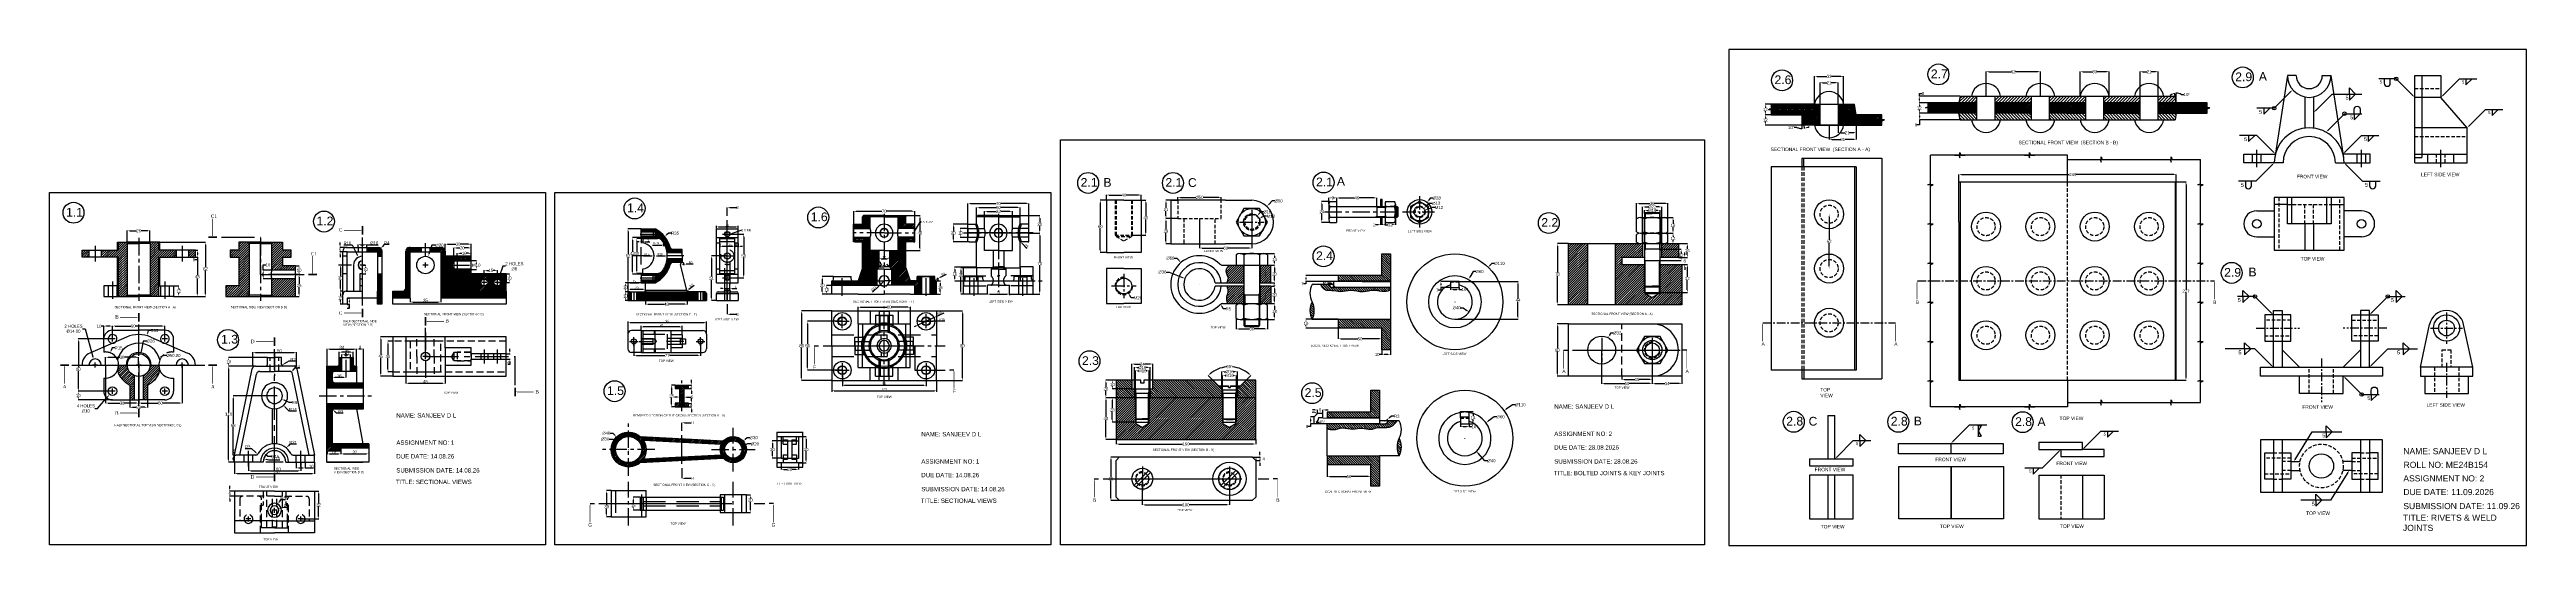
# Model space of a CAD drawing. Header units: inches. Extents: x 0 to 2841, y -1 to 568.
import ezdxf
from ezdxf import colors
from ezdxf.entities.mleader import LeaderData, LeaderLine
from ezdxf.math import Vec2, Vec3

# ---------------------------------------------------------------- set-up
doc = ezdxf.new("R2010")
doc.units = ezdxf.units.IN
doc.header["$LTSCALE"] = 8
doc.header["$MEASUREMENT"] = 0
for name, pattern in [('CENTER', [2, 1.25, -0.25, 0.25, -0.25]), ('CENTER2', [28.575, 19.05, -3.175, 3.175, -3.175]), ('CENTERX2', [4, 2.5, -0.5, 0.5, -0.5]), ('DASHED', [0.75, 0.5, -0.25]), ('DASHED2', [0.375, 0.25, -0.125]), ('DASHEDX2', [1.5, 1, -0.5]), ('HIDDEN2', [4.7625, 3.175, -1.5875])]:
    doc.linetypes.add(name, pattern=pattern)
doc.styles.get("Standard").update_dxf_attribs({"font": 'arial.ttf'})
doc.dimstyles.new('ISO-25', dxfattribs={"dimtxt": 2.5, "dimasz": 2.5, "dimexe": 1.25, "dimexo": 0.625, "dimtad": 1, "dimtxsty": 'Standard', "dimcen": 2.5, "dimclrd": 3, "dimclre": 3, "dimclrt": 3, "dimadec": 0, "dimazin": 0, "dimtfac": 1, "dimtmove": 0, "dimatfit": 3, "dimfxl": 1, "dimarcsym": 0})
doc.dimstyles.get("Standard").update_dxf_attribs({"dimtxt": 3.5, "dimasz": 3, "dimexe": 0.18, "dimexo": 0.0625, "dimgap": 0.09, "dimtad": 0, "dimtih": 1, "dimtoh": 1, "dimdec": 0, "dimzin": 0, "dimdsep": 46, "dimtxsty": 'Standard', "dimcen": 0.09, "dimclrd": 3, "dimclre": 3, "dimclrt": 3, "dimadec": 0, "dimazin": 0, "dimtfac": 1, "dimtdec": 0, "dimtofl": 0, "dimtmove": 0, "dimatfit": 3, "dimfxl": 1, "dimtolj": 1, "dimtzin": 0, "dimarcsym": 0})
pattern_1 = [(45, (-667.8985, -31.1726), (-0.8838835, 0.8838835), [])]
pattern_2 = [(45, (895.4335, -287.8976), (-1.3258252, 1.3258252), [])]
pattern_3 = [(135, (-341.2384, 26.4463), (-1.3258252, -1.3258252), [])]

# ---------------------------------------------------------------- blocks, each defined once
blk = doc.blocks.new('*D1')
at = {"color": 3, "lineweight": -2, "transparency": 16777216}
for p, q in [((483.6, 325.9), (489.5, 325.9)), ((483.6, 315.9), (489.5, 315.9)), ((489.4, 322.9), (489.4, 322.7)), ((489.4, 318.9), (489.4, 318.9))]:
    blk.add_line(p, q, dxfattribs=at)
at = {"color": 3, "transparency": 16777216}
for points in [[(488.9, 322.9), (489.9, 322.9), (489.4, 325.9)], [(488.9, 318.9), (489.9, 318.9), (489.4, 315.9)]]:
    blk.add_solid(points, dxfattribs=at)
at = {"layer": 'Defpoints', "color": 0, "transparency": 16777216}
for p in [(483.6, 325.9), (483.6, 315.9), (489.4, 315.9)]:
    blk.add_point(p, dxfattribs=at)
at = {"color": 3, "transparency": 16777216, "insert": (489.4, 320.8), "char_height": 3.5, "attachment_point": 5}
blk.add_mtext('\\A1;M10', dxfattribs=at)
blk = doc.blocks.new('*D2')
at = {"color": 3, "linetype": 'Continuous', "lineweight": -2, "transparency": 16777216}
for p, q in [((89.2, 345.6), (89.2, 360.3)), ((92.2, 360.1), (99.6, 360.1)), ((112.2, 360.1), (104.9, 360.1)), ((115.2, 345.6), (115.2, 360.3))]:
    blk.add_line(p, q, dxfattribs=at)
at = {"color": 3, "linetype": 'Continuous', "transparency": 16777216}
for points in [[(92.2, 360.6), (92.2, 359.6), (89.2, 360.1)], [(112.2, 360.6), (112.2, 359.6), (115.2, 360.1)]]:
    blk.add_solid(points, dxfattribs=at)
at = {"layer": 'Defpoints', "color": 0, "linetype": 'Continuous', "transparency": 16777216}
for p in [(89.2, 345.6), (115.2, 360.1), (115.2, 345.6)]:
    blk.add_point(p, dxfattribs=at)
at = {"color": 3, "linetype": 'Continuous', "transparency": 16777216, "insert": (102.2, 360.1), "char_height": 3.5, "attachment_point": 5}
blk.add_mtext('\\A1;26', dxfattribs=at)
blk = doc.blocks.new('*D3')
at = {"color": 3, "linetype": 'Continuous', "lineweight": -2, "transparency": 16777216}
for p, q in [((169.7, 327), (166.7, 327)), ((167.3, 338), (169.9, 338)), ((167.3, 330), (169.9, 330)), ((169.7, 335), (169.7, 333)), ((169.7, 330), (169.7, 327))]:
    blk.add_line(p, q, dxfattribs=at)
at = {"color": 3, "linetype": 'Continuous', "transparency": 16777216}
for points in [[(169.2, 335), (170.2, 335), (169.7, 338)], [(169.2, 333), (170.2, 333), (169.7, 330)]]:
    blk.add_solid(points, dxfattribs=at)
at = {"layer": 'Defpoints', "color": 0, "linetype": 'Continuous', "transparency": 16777216}
for p in [(167.2, 338), (167.2, 330), (169.7, 330)]:
    blk.add_point(p, dxfattribs=at)
at = {"color": 3, "linetype": 'Continuous', "transparency": 16777216, "insert": (165.5, 327), "char_height": 3.5, "attachment_point": 5}
blk.add_mtext('\\A1;8', dxfattribs=at)
blk = doc.blocks.new('*D4')
at = {"color": 3, "linetype": 'Continuous', "lineweight": -2, "transparency": 16777216}
for p, q in [((142.3, 297), (148.3, 297)), ((142.3, 285), (148.3, 285)), ((148.1, 294), (148.1, 292.8)), ((148.1, 288), (148.1, 289.1))]:
    blk.add_line(p, q, dxfattribs=at)
at = {"color": 3, "linetype": 'Continuous', "transparency": 16777216}
for points in [[(147.6, 294), (148.6, 294), (148.1, 297)], [(147.6, 288), (148.6, 288), (148.1, 285)]]:
    blk.add_solid(points, dxfattribs=at)
at = {"layer": 'Defpoints', "color": 0, "linetype": 'Continuous', "transparency": 16777216}
for p in [(142.2, 297), (142.2, 285), (148.1, 285)]:
    blk.add_point(p, dxfattribs=at)
at = {"color": 3, "linetype": 'Continuous', "transparency": 16777216, "insert": (148.1, 291), "char_height": 3.5, "attachment_point": 5}
blk.add_mtext('\\A1;12', dxfattribs=at)
blk = doc.blocks.new('*D5')
at = {"color": 3, "linetype": 'Continuous', "lineweight": -2, "transparency": 16777216}
for p, q in [((167.3, 330), (169.9, 330)), ((169.7, 327), (169.7, 309.3)), ((142.3, 285), (169.9, 285)), ((169.7, 288), (169.7, 305.6))]:
    blk.add_line(p, q, dxfattribs=at)
at = {"color": 3, "linetype": 'Continuous', "transparency": 16777216}
for points in [[(169.2, 327), (170.2, 327), (169.7, 330)], [(169.2, 288), (170.2, 288), (169.7, 285)]]:
    blk.add_solid(points, dxfattribs=at)
at = {"layer": 'Defpoints', "color": 0, "linetype": 'Continuous', "transparency": 16777216}
for p in [(167.2, 330), (142.2, 285), (169.7, 285)]:
    blk.add_point(p, dxfattribs=at)
at = {"color": 3, "linetype": 'Continuous', "transparency": 16777216, "insert": (169.7, 307.5), "char_height": 3.5, "attachment_point": 5}
blk.add_mtext('\\A1;45', dxfattribs=at)
blk = doc.blocks.new('*D6')
at = {"color": 3, "linetype": 'Continuous', "lineweight": -2, "transparency": 16777216}
for p, q in [((126.6, 347), (179, 347)), ((178.8, 344), (178.8, 318.4)), ((178.8, 288), (178.8, 314.6)), ((142.3, 285), (179, 285))]:
    blk.add_line(p, q, dxfattribs=at)
at = {"color": 3, "linetype": 'Continuous', "transparency": 16777216}
for points in [[(178.3, 344), (179.3, 344), (178.8, 347)], [(178.3, 288), (179.3, 288), (178.8, 285)]]:
    blk.add_solid(points, dxfattribs=at)
at = {"layer": 'Defpoints', "color": 0, "linetype": 'Continuous', "transparency": 16777216}
for p in [(126.5, 347), (142.2, 285), (178.8, 285)]:
    blk.add_point(p, dxfattribs=at)
at = {"color": 3, "linetype": 'Continuous', "transparency": 16777216, "insert": (178.8, 316.5), "char_height": 3.5, "attachment_point": 5}
blk.add_mtext('\\A1;62', dxfattribs=at)
blk = doc.blocks.new('*D7')
at = {"color": 3, "linetype": 'Continuous', "lineweight": -2, "transparency": 16777216}
for p, q in [((282.1, 310), (286.4, 310)), ((282.1, 285), (286.4, 285)), ((286.2, 307), (286.2, 299.4)), ((286.2, 288), (286.2, 295.6))]:
    blk.add_line(p, q, dxfattribs=at)
at = {"color": 3, "linetype": 'Continuous', "transparency": 16777216}
for points in [[(285.7, 307), (286.7, 307), (286.2, 310)], [(285.7, 288), (286.7, 288), (286.2, 285)]]:
    blk.add_solid(points, dxfattribs=at)
at = {"layer": 'Defpoints', "color": 0, "linetype": 'Continuous', "transparency": 16777216}
for p in [(282.1, 310), (282.1, 285), (286.2, 285)]:
    blk.add_point(p, dxfattribs=at)
at = {"color": 3, "linetype": 'Continuous', "transparency": 16777216, "insert": (286.2, 297.5), "char_height": 3.5, "attachment_point": 5}
blk.add_mtext('\\A1;25', dxfattribs=at)
blk = doc.blocks.new('*D8')
at = {"color": 3, "linetype": 'Continuous', "lineweight": -2, "transparency": 16777216}
for p, q in [((255, 315), (244.9, 315)), ((245.1, 315), (245.1, 321.1)), ((245.1, 321.1), (248.1, 321.1)), ((255, 305), (244.9, 305)), ((245.1, 308), (245.1, 312))]:
    blk.add_line(p, q, dxfattribs=at)
at = {"color": 3, "linetype": 'Continuous', "transparency": 16777216}
for points in [[(244.6, 312), (245.6, 312), (245.1, 315)], [(244.6, 308), (245.6, 308), (245.1, 305)]]:
    blk.add_solid(points, dxfattribs=at)
at = {"layer": 'Defpoints', "color": 0, "linetype": 'Continuous', "transparency": 16777216}
for p in [(255.1, 315), (245.1, 305), (255.1, 305)]:
    blk.add_point(p, dxfattribs=at)
at = {"color": 3, "linetype": 'Continuous', "transparency": 16777216, "insert": (250.5, 321.1), "char_height": 3.5, "attachment_point": 5}
blk.add_mtext('\\A1;10', dxfattribs=at)
blk = doc.blocks.new('*D9')
at = {"color": 3, "linetype": 'Continuous', "lineweight": -2, "transparency": 16777216}
for p, q in [((62.2, 250.9), (59.2, 250.9)), ((62.2, 236.3), (62.2, 251)), ((69.2, 250.9), (65.2, 250.9)), ((72.2, 236.3), (72.2, 251))]:
    blk.add_line(p, q, dxfattribs=at)
at = {"color": 3, "linetype": 'Continuous', "transparency": 16777216}
for points in [[(65.2, 251.4), (65.2, 250.4), (62.2, 250.9)], [(69.2, 251.4), (69.2, 250.4), (72.2, 250.9)]]:
    blk.add_solid(points, dxfattribs=at)
at = {"layer": 'Defpoints', "color": 0, "linetype": 'Continuous', "transparency": 16777216}
for p in [(62.2, 250.9), (62.2, 236.2), (72.2, 236.2)]:
    blk.add_point(p, dxfattribs=at)
at = {"color": 3, "linetype": 'Continuous', "transparency": 16777216, "insert": (56.8, 250.9), "char_height": 3.5, "attachment_point": 5}
blk.add_mtext('\\A1;10', dxfattribs=at)
blk = doc.blocks.new('*D10')
at = {"color": 3, "linetype": 'Continuous', "lineweight": -2, "transparency": 16777216}
for p, q in [((72.2, 236.3), (72.2, 251)), ((75.2, 250.9), (93.3, 250.9)), ((129.2, 250.9), (98.5, 250.9)), ((132.2, 236.3), (132.2, 251))]:
    blk.add_line(p, q, dxfattribs=at)
at = {"color": 3, "linetype": 'Continuous', "transparency": 16777216}
for points in [[(75.2, 251.4), (75.2, 250.4), (72.2, 250.9)], [(129.2, 251.4), (129.2, 250.4), (132.2, 250.9)]]:
    blk.add_solid(points, dxfattribs=at)
at = {"layer": 'Defpoints', "color": 0, "linetype": 'Continuous', "transparency": 16777216}
for p in [(72.2, 236.2), (132.2, 250.9), (132.2, 236.2)]:
    blk.add_point(p, dxfattribs=at)
at = {"color": 3, "linetype": 'Continuous', "transparency": 16777216, "insert": (95.9, 250.9), "char_height": 3.5, "attachment_point": 5}
blk.add_mtext('\\A1;60', dxfattribs=at)
blk = doc.blocks.new('*D11')
at = {"color": 3, "linetype": 'Continuous', "lineweight": -2, "transparency": 16777216}
for p, q in [((64.1, 206.2), (64.3, 206.2)), ((64.2, 206.1), (64.2, 206.3)), ((71.9, 225.8), (70.8, 223)), ((74.9, 225.8), (71.9, 225.8))]:
    blk.add_line(p, q, dxfattribs=at)
blk.add_arc((64.2, 206.2), 15, 23.9206, 69.2777, dxfattribs=at)
at = {"color": 3, "linetype": 'Continuous', "transparency": 16777216}
blk.add_solid([(70.3, 223.1), (71.3, 222.8), (69.7, 220.2)], dxfattribs=at)
at = {"layer": 'Defpoints', "color": 0, "linetype": 'Continuous', "transparency": 16777216}
for p in [(64.2, 206.2), (69.7, 220.2)]:
    blk.add_point(p, dxfattribs=at)
at = {"color": 3, "linetype": 'Continuous', "transparency": 16777216, "insert": (79.2, 225.8), "char_height": 3.5, "attachment_point": 5}
blk.add_mtext('\\A1;R15', dxfattribs=at)
blk = doc.blocks.new('*D12')
at = {"color": 3, "linetype": 'Continuous', "lineweight": -2, "transparency": 16777216}
for p, q in [((72.2, 236.2), (32.9, 236.2)), ((33.1, 233.2), (33.1, 203.4)), ((33.1, 179.2), (33.1, 199.7)), ((72.2, 176.2), (32.9, 176.2))]:
    blk.add_line(p, q, dxfattribs=at)
at = {"color": 3, "linetype": 'Continuous', "transparency": 16777216}
for points in [[(32.6, 233.2), (33.6, 233.2), (33.1, 236.2)], [(32.6, 179.2), (33.6, 179.2), (33.1, 176.2)]]:
    blk.add_solid(points, dxfattribs=at)
at = {"layer": 'Defpoints', "color": 0, "linetype": 'Continuous', "transparency": 16777216}
for p in [(72.2, 236.2), (33.1, 176.2), (72.2, 176.2)]:
    blk.add_point(p, dxfattribs=at)
at = {"color": 3, "linetype": 'Continuous', "transparency": 16777216, "insert": (33.1, 201.6), "char_height": 3.5, "attachment_point": 5}
blk.add_mtext('\\A1;60', dxfattribs=at)
blk = doc.blocks.new('*D13')
at = {"color": 3, "linetype": 'Continuous', "lineweight": -2, "transparency": 16777216}
for p, q in [((72.2, 176.2), (32.7, 176.2)), ((32.9, 173.2), (32.9, 173.1)), ((72.2, 166.2), (32.7, 166.2)), ((32.9, 169.2), (32.9, 169.3))]:
    blk.add_line(p, q, dxfattribs=at)
at = {"color": 3, "linetype": 'Continuous', "transparency": 16777216}
for points in [[(32.4, 173.2), (33.4, 173.2), (32.9, 176.2)], [(32.4, 169.2), (33.4, 169.2), (32.9, 166.2)]]:
    blk.add_solid(points, dxfattribs=at)
at = {"layer": 'Defpoints', "color": 0, "linetype": 'Continuous', "transparency": 16777216}
for p in [(72.2, 176.2), (32.9, 166.2), (72.2, 166.2)]:
    blk.add_point(p, dxfattribs=at)
at = {"color": 3, "linetype": 'Continuous', "transparency": 16777216, "insert": (32.9, 171.2), "char_height": 3.5, "attachment_point": 5}
blk.add_mtext('\\A1;10', dxfattribs=at)
blk = doc.blocks.new('*D14')
at = {"color": 3, "linetype": 'Continuous', "lineweight": -2, "transparency": 16777216}
for p, q in [((64.2, 206.3), (64.2, 215.2)), ((67.2, 215.1), (80.6, 215.1)), ((99.2, 215.1), (85.8, 215.1)), ((102.2, 206.3), (102.2, 215.2))]:
    blk.add_line(p, q, dxfattribs=at)
at = {"color": 3, "linetype": 'Continuous', "transparency": 16777216}
for points in [[(67.2, 215.6), (67.2, 214.6), (64.2, 215.1)], [(99.2, 215.6), (99.2, 214.6), (102.2, 215.1)]]:
    blk.add_solid(points, dxfattribs=at)
at = {"layer": 'Defpoints', "color": 0, "linetype": 'Continuous', "transparency": 16777216}
for p in [(64.2, 215.1), (64.2, 206.2), (102.2, 206.2)]:
    blk.add_point(p, dxfattribs=at)
at = {"color": 3, "linetype": 'Continuous', "transparency": 16777216, "insert": (83.2, 215.1), "char_height": 3.5, "attachment_point": 5}
blk.add_mtext('\\A1;38', dxfattribs=at)
blk = doc.blocks.new('*D15')
at = {"color": 3, "linetype": 'Continuous', "lineweight": -2, "transparency": 16777216}
for p, q in [((37.7, 247.9), (40.7, 247.9)), ((40.7, 247.9), (49.6, 215.8)), ((52.1, 206.2), (52.3, 206.2)), ((52.2, 206.1), (52.2, 206.3))]:
    blk.add_line(p, q, dxfattribs=at)
at = {"color": 3, "linetype": 'Continuous', "transparency": 16777216}
blk.add_solid([(50, 216), (49.1, 215.7), (50.4, 213)], dxfattribs=at)
at = {"layer": 'Defpoints', "color": 0, "linetype": 'Continuous', "transparency": 16777216}
for p in [(50.4, 213), (52.2, 206.2)]:
    blk.add_point(p, dxfattribs=at)
at = {"color": 3, "linetype": 'Continuous', "transparency": 16777216, "insert": (27.5, 247.9), "char_height": 3.5, "attachment_point": 5}
blk.add_mtext('\\A1;2 HOLES\\P%%C14.00', dxfattribs=at)
blk = doc.blocks.new('*D16')
at = {"color": 3, "linetype": 'Continuous', "lineweight": -2, "transparency": 16777216}
for p, q in [((102.1, 206.2), (102.3, 206.2)), ((102.2, 206.1), (102.2, 206.3)), ((131.2, 217.2), (128.4, 216.2)), ((134.2, 217.2), (131.2, 217.2))]:
    blk.add_line(p, q, dxfattribs=at)
at = {"color": 3, "linetype": 'Continuous', "transparency": 16777216}
blk.add_solid([(128.2, 216.6), (128.6, 215.7), (125.6, 215.1)], dxfattribs=at)
at = {"layer": 'Defpoints', "color": 0, "linetype": 'Continuous', "transparency": 16777216}
for p in [(102.2, 206.2), (125.6, 215.1)]:
    blk.add_point(p, dxfattribs=at)
at = {"color": 3, "linetype": 'Continuous', "transparency": 16777216, "insert": (142.1, 217.2), "char_height": 3.5, "attachment_point": 5}
blk.add_mtext('\\A1;%%C50.00', dxfattribs=at)
blk = doc.blocks.new('*D17')
at = {"color": 3, "linetype": 'Continuous', "lineweight": -2, "transparency": 16777216}
for p, q in [((113.1, 245.8), (112.3, 242.9)), ((116.1, 245.8), (113.1, 245.8)), ((102.1, 206.2), (102.3, 206.2)), ((102.2, 206.1), (102.2, 206.3))]:
    blk.add_line(p, q, dxfattribs=at)
at = {"color": 3, "linetype": 'Continuous', "transparency": 16777216}
blk.add_solid([(111.8, 243), (112.7, 242.7), (111.5, 240)], dxfattribs=at)
at = {"layer": 'Defpoints', "color": 0, "linetype": 'Continuous', "transparency": 16777216}
for p in [(111.5, 240), (102.2, 206.2)]:
    blk.add_point(p, dxfattribs=at)
at = {"color": 3, "linetype": 'Continuous', "transparency": 16777216, "insert": (120.3, 245.8), "char_height": 3.5, "attachment_point": 5}
blk.add_mtext('\\A1;R35', dxfattribs=at)
blk = doc.blocks.new('*D18')
at = {"color": 3, "linetype": 'Continuous', "lineweight": -2, "transparency": 16777216}
for p, q in [((107.4, 233.7), (105.2, 221.9)), ((111.6, 233.7), (107.4, 233.7)), ((102.1, 206.2), (102.3, 206.2)), ((102.2, 206.1), (102.2, 206.3))]:
    blk.add_line(p, q, dxfattribs=at)
at = {"color": 3, "linetype": 'Continuous', "transparency": 16777216}
blk.add_solid([(104.7, 222), (105.7, 221.8), (104.6, 219)], dxfattribs=at)
at = {"layer": 'Defpoints', "color": 0, "linetype": 'Continuous', "transparency": 16777216}
for p in [(104.6, 219), (99.8, 193.4)]:
    blk.add_point(p, dxfattribs=at)
at = {"color": 3, "linetype": 'Continuous', "transparency": 16777216, "insert": (116.1, 233.7), "char_height": 3.5, "attachment_point": 5}
blk.add_mtext('\\A1;∅26', dxfattribs=at)
blk = doc.blocks.new('*D19')
at = {"color": 3, "linetype": 'Continuous', "lineweight": -2, "transparency": 16777216}
for p, q in [((72.1, 176.2), (72.3, 176.2)), ((72.2, 176.1), (72.2, 176.3)), ((51.9, 156.5), (54.9, 156.5)), ((54.9, 156.5), (67, 170.2))]:
    blk.add_line(p, q, dxfattribs=at)
at = {"color": 3, "linetype": 'Continuous', "transparency": 16777216}
blk.add_solid([(66.6, 170.5), (67.3, 169.9), (68.9, 172.5)], dxfattribs=at)
at = {"layer": 'Defpoints', "color": 0, "linetype": 'Continuous', "transparency": 16777216}
for p in [(68.9, 172.5), (75.5, 180)]:
    blk.add_point(p, dxfattribs=at)
at = {"color": 3, "linetype": 'Continuous', "transparency": 16777216, "insert": (41.6, 156.5), "char_height": 3.5, "attachment_point": 5}
blk.add_mtext('\\A1;4 HOLES\\P∅10', dxfattribs=at)
blk = doc.blocks.new('*D20')
at = {"color": 3, "linetype": 'Continuous', "lineweight": -2, "transparency": 16777216}
for p, q in [((152.2, 206.1), (152.2, 162.4)), ((102.2, 166.1), (102.2, 162.4)), ((105.2, 162.6), (124.6, 162.6)), ((149.2, 162.6), (129.8, 162.6))]:
    blk.add_line(p, q, dxfattribs=at)
at = {"color": 3, "linetype": 'Continuous', "transparency": 16777216}
for points in [[(105.2, 163.1), (105.2, 162.1), (102.2, 162.6)], [(149.2, 163.1), (149.2, 162.1), (152.2, 162.6)]]:
    blk.add_solid(points, dxfattribs=at)
at = {"layer": 'Defpoints', "color": 0, "linetype": 'Continuous', "transparency": 16777216}
for p in [(152.2, 206.2), (102.2, 166.2), (102.2, 162.6)]:
    blk.add_point(p, dxfattribs=at)
at = {"color": 3, "linetype": 'Continuous', "transparency": 16777216, "insert": (127.2, 162.6), "char_height": 3.5, "attachment_point": 5}
blk.add_mtext('\\A1;50', dxfattribs=at)
blk = doc.blocks.new('*D21')
at = {"color": 3, "linetype": 'Continuous', "lineweight": -2, "transparency": 16777216}
for p, q in [((92.2, 166.1), (92.2, 157.6)), ((95.2, 157.8), (99.6, 157.8)), ((109.2, 157.8), (104.9, 157.8)), ((112.2, 166.1), (112.2, 157.6))]:
    blk.add_line(p, q, dxfattribs=at)
at = {"color": 3, "linetype": 'Continuous', "transparency": 16777216}
for points in [[(95.2, 158.3), (95.2, 157.3), (92.2, 157.8)], [(109.2, 158.3), (109.2, 157.3), (112.2, 157.8)]]:
    blk.add_solid(points, dxfattribs=at)
at = {"layer": 'Defpoints', "color": 0, "linetype": 'Continuous', "transparency": 16777216}
for p in [(92.2, 166.2), (112.2, 166.2), (112.2, 157.8)]:
    blk.add_point(p, dxfattribs=at)
at = {"color": 3, "linetype": 'Continuous', "transparency": 16777216, "insert": (102.2, 157.8), "char_height": 3.5, "attachment_point": 5}
blk.add_mtext('\\A1;20', dxfattribs=at)
blk = doc.blocks.new('*D22')
at = {"color": 3, "linetype": 'Continuous', "lineweight": -2, "transparency": 16777216}
for p, q in [((64.2, 206.1), (64.2, 162.4)), ((67.2, 162.6), (80.6, 162.6)), ((99.2, 162.6), (85.8, 162.6)), ((102.2, 166.1), (102.2, 162.4))]:
    blk.add_line(p, q, dxfattribs=at)
at = {"color": 3, "linetype": 'Continuous', "transparency": 16777216}
for points in [[(67.2, 163.1), (67.2, 162.1), (64.2, 162.6)], [(99.2, 163.1), (99.2, 162.1), (102.2, 162.6)]]:
    blk.add_solid(points, dxfattribs=at)
at = {"layer": 'Defpoints', "color": 0, "linetype": 'Continuous', "transparency": 16777216}
for p in [(64.2, 206.2), (102.2, 166.2), (102.2, 162.6)]:
    blk.add_point(p, dxfattribs=at)
at = {"color": 3, "linetype": 'Continuous', "transparency": 16777216, "insert": (83.2, 162.6), "char_height": 3.5, "attachment_point": 5}
blk.add_mtext('\\A1;38', dxfattribs=at)
blk = doc.blocks.new('*D23')
at = {"color": 3, "linetype": 'Continuous', "lineweight": -2, "transparency": 16777216}
for p, q in [((282.1, 320), (286.4, 320)), ((286.2, 317), (286.2, 316.9)), ((286.2, 313), (286.2, 313.1)), ((282.1, 310), (286.4, 310))]:
    blk.add_line(p, q, dxfattribs=at)
at = {"color": 3, "linetype": 'Continuous', "transparency": 16777216}
for points in [[(285.7, 317), (286.7, 317), (286.2, 320)], [(285.7, 313), (286.7, 313), (286.2, 310)]]:
    blk.add_solid(points, dxfattribs=at)
at = {"layer": 'Defpoints', "color": 0, "linetype": 'Continuous', "transparency": 16777216}
for p in [(282.1, 320), (286.2, 320), (282.1, 310)]:
    blk.add_point(p, dxfattribs=at)
at = {"color": 3, "linetype": 'Continuous', "transparency": 16777216, "insert": (286.2, 315), "char_height": 3.5, "attachment_point": 5}
blk.add_mtext('\\A1;10', dxfattribs=at)
blk = doc.blocks.new('*D24')
at = {"color": 3, "linetype": 'Continuous', "lineweight": -2, "transparency": 16777216}
for p, q in [((463.6, 325.4), (463.6, 340.7)), ((466.6, 340.5), (470.7, 340.5)), ((480.6, 340.5), (475.9, 340.5)), ((483.6, 325.4), (483.6, 340.7))]:
    blk.add_line(p, q, dxfattribs=at)
at = {"color": 3, "linetype": 'Continuous', "transparency": 16777216}
for points in [[(466.6, 341), (466.6, 340), (463.6, 340.5)], [(480.6, 341), (480.6, 340), (483.6, 340.5)]]:
    blk.add_solid(points, dxfattribs=at)
at = {"layer": 'Defpoints', "color": 0, "linetype": 'Continuous', "transparency": 16777216}
for p in [(463.6, 325.4), (483.6, 340.5), (483.6, 325.4)]:
    blk.add_point(p, dxfattribs=at)
at = {"color": 3, "linetype": 'Continuous', "transparency": 16777216, "insert": (473.3, 340.5), "char_height": 3.5, "attachment_point": 5}
blk.add_mtext('\\A1;20', dxfattribs=at)
blk = doc.blocks.new('*D25')
at = {"color": 3, "linetype": 'Continuous', "lineweight": -2, "transparency": 16777216}
for p, q in [((467.6, 325.9), (467.6, 334.5)), ((470.6, 334.3), (473, 334.3)), ((480.6, 334.3), (477.9, 334.3)), ((483.6, 325.9), (483.6, 334.5))]:
    blk.add_line(p, q, dxfattribs=at)
at = {"color": 3, "linetype": 'Continuous', "transparency": 16777216}
for points in [[(470.6, 334.8), (470.6, 333.8), (467.6, 334.3)], [(480.6, 334.8), (480.6, 333.8), (483.6, 334.3)]]:
    blk.add_solid(points, dxfattribs=at)
at = {"layer": 'Defpoints', "color": 0, "linetype": 'Continuous', "transparency": 16777216}
for p in [(467.6, 325.9), (483.6, 334.3), (483.6, 325.9)]:
    blk.add_point(p, dxfattribs=at)
at = {"color": 3, "linetype": 'Continuous', "transparency": 16777216, "insert": (475.5, 334.3), "char_height": 3.5, "attachment_point": 5}
blk.add_mtext('\\A1;16', dxfattribs=at)
blk = doc.blocks.new('*D26')
at = {"color": 3, "linetype": 'Continuous', "lineweight": -2, "transparency": 16777216}
for p, q in [((438.5, 343.5), (435.1, 333.2)), ((442.7, 343.5), (438.5, 343.5)), ((431, 320.9), (431.2, 320.9)), ((431.1, 320.8), (431.1, 321))]:
    blk.add_line(p, q, dxfattribs=at)
at = {"color": 3, "linetype": 'Continuous', "transparency": 16777216}
blk.add_solid([(434.7, 333.4), (435.6, 333.1), (434.2, 330.4)], dxfattribs=at)
at = {"layer": 'Defpoints', "color": 0, "linetype": 'Continuous', "transparency": 16777216}
for p in [(434.2, 330.4), (427.9, 311.4)]:
    blk.add_point(p, dxfattribs=at)
at = {"color": 3, "linetype": 'Continuous', "transparency": 16777216, "insert": (447.2, 343.5), "char_height": 3.5, "attachment_point": 5}
blk.add_mtext('\\A1;∅20', dxfattribs=at)
blk = doc.blocks.new('*D27')
at = {"color": 3, "linetype": 'Continuous', "lineweight": -2, "transparency": 16777216}
for p, q in [((453.6, 330.9), (453.6, 345)), ((456.6, 344.8), (465.9, 344.8)), ((480.6, 344.8), (471.1, 344.8)), ((483.6, 330.9), (483.6, 345))]:
    blk.add_line(p, q, dxfattribs=at)
at = {"color": 3, "linetype": 'Continuous', "transparency": 16777216}
for points in [[(456.6, 345.3), (456.6, 344.3), (453.6, 344.8)], [(480.6, 345.3), (480.6, 344.3), (483.6, 344.8)]]:
    blk.add_solid(points, dxfattribs=at)
at = {"layer": 'Defpoints', "color": 0, "linetype": 'Continuous', "transparency": 16777216}
for p in [(453.6, 344.8), (453.6, 330.9), (483.6, 330.9)]:
    blk.add_point(p, dxfattribs=at)
at = {"color": 3, "linetype": 'Continuous', "transparency": 16777216, "insert": (468.5, 344.8), "char_height": 3.5, "attachment_point": 5}
blk.add_mtext('\\A1;30', dxfattribs=at)
blk = doc.blocks.new('*D28')
at = {"color": 3, "linetype": 'Continuous', "lineweight": -2, "transparency": 16777216}
for p, q in [((498.6, 300.9), (498.6, 315)), ((501.6, 314.8), (503.6, 314.8)), ((510.6, 314.8), (508.5, 314.8)), ((513.6, 300.9), (513.6, 315))]:
    blk.add_line(p, q, dxfattribs=at)
at = {"color": 3, "linetype": 'Continuous', "transparency": 16777216}
for points in [[(501.6, 315.3), (501.6, 314.3), (498.6, 314.8)], [(510.6, 315.3), (510.6, 314.3), (513.6, 314.8)]]:
    blk.add_solid(points, dxfattribs=at)
at = {"layer": 'Defpoints', "color": 0, "linetype": 'Continuous', "transparency": 16777216}
for p in [(513.6, 314.8), (498.6, 300.9), (513.6, 300.9)]:
    blk.add_point(p, dxfattribs=at)
at = {"color": 3, "linetype": 'Continuous', "transparency": 16777216, "insert": (506.1, 314.8), "char_height": 3.5, "attachment_point": 5}
blk.add_mtext('\\A1;15', dxfattribs=at)
blk = doc.blocks.new('*D29')
at = {"color": 3, "linetype": 'Continuous', "lineweight": -2, "transparency": 16777216}
for p, q in [((519.9, 319.4), (515.8, 307.5)), ((522.9, 319.4), (519.9, 319.4)), ((513.5, 300.9), (513.7, 300.9)), ((513.6, 300.8), (513.6, 301))]:
    blk.add_line(p, q, dxfattribs=at)
at = {"color": 3, "linetype": 'Continuous', "transparency": 16777216}
blk.add_solid([(515.4, 307.7), (516.3, 307.3), (514.9, 304.7)], dxfattribs=at)
at = {"layer": 'Defpoints', "color": 0, "linetype": 'Continuous', "transparency": 16777216}
for p in [(512.3, 297.1), (514.9, 304.7)]:
    blk.add_point(p, dxfattribs=at)
at = {"color": 3, "linetype": 'Continuous', "transparency": 16777216, "insert": (533.1, 319.4), "char_height": 3.5, "attachment_point": 5}
blk.add_mtext('\\A1;2 HOLES\\P∅8', dxfattribs=at)
blk = doc.blocks.new('*D30')
at = {"color": 3, "linetype": 'Continuous', "lineweight": -2, "transparency": 16777216}
for p, q in [((513.7, 300.9), (527.4, 300.9)), ((523.6, 310.9), (527.4, 310.9)), ((527.2, 307.9), (527.2, 307.7)), ((527.2, 303.9), (527.2, 304))]:
    blk.add_line(p, q, dxfattribs=at)
at = {"color": 3, "linetype": 'Continuous', "transparency": 16777216}
for points in [[(526.7, 307.9), (527.7, 307.9), (527.2, 310.9)], [(526.7, 303.9), (527.7, 303.9), (527.2, 300.9)]]:
    blk.add_solid(points, dxfattribs=at)
at = {"layer": 'Defpoints', "color": 0, "linetype": 'Continuous', "transparency": 16777216}
for p in [(513.7, 300.9), (523.6, 310.9), (527.2, 310.9)]:
    blk.add_point(p, dxfattribs=at)
at = {"color": 3, "linetype": 'Continuous', "transparency": 16777216, "insert": (527.2, 305.9), "char_height": 3.5, "attachment_point": 5}
blk.add_mtext('\\A1;10', dxfattribs=at)
blk = doc.blocks.new('*D31')
at = {"color": 3, "linetype": 'Continuous', "lineweight": -2, "transparency": 16777216}
for p, q in [((393.5, 238.5), (379.7, 238.5)), ((379.9, 235.5), (379.9, 218.2)), ((379.9, 196.5), (379.9, 214.4)), ((393.5, 193.5), (379.7, 193.5))]:
    blk.add_line(p, q, dxfattribs=at)
at = {"color": 3, "linetype": 'Continuous', "transparency": 16777216}
for points in [[(379.4, 235.5), (380.4, 235.5), (379.9, 238.5)], [(379.4, 196.5), (380.4, 196.5), (379.9, 193.5)]]:
    blk.add_solid(points, dxfattribs=at)
at = {"layer": 'Defpoints', "color": 0, "linetype": 'Continuous', "transparency": 16777216}
for p in [(393.6, 238.5), (379.9, 193.5), (393.6, 193.5)]:
    blk.add_point(p, dxfattribs=at)
at = {"color": 3, "linetype": 'Continuous', "transparency": 16777216, "insert": (379.9, 216.3), "char_height": 3.5, "attachment_point": 5}
blk.add_mtext('\\A1;45', dxfattribs=at)
blk = doc.blocks.new('*D32')
at = {"color": 3, "linetype": 'Continuous', "lineweight": -2, "transparency": 16777216}
for p, q in [((393.5, 233.5), (387.9, 233.5)), ((388.1, 230.5), (388.1, 217.8)), ((388.1, 201.5), (388.1, 214)), ((393.5, 198.5), (387.9, 198.5))]:
    blk.add_line(p, q, dxfattribs=at)
at = {"color": 3, "linetype": 'Continuous', "transparency": 16777216}
for points in [[(387.6, 230.5), (388.6, 230.5), (388.1, 233.5)], [(387.6, 201.5), (388.6, 201.5), (388.1, 198.5)]]:
    blk.add_solid(points, dxfattribs=at)
at = {"layer": 'Defpoints', "color": 0, "linetype": 'Continuous', "transparency": 16777216}
for p in [(393.6, 233.5), (388.1, 198.5), (393.6, 198.5)]:
    blk.add_point(p, dxfattribs=at)
at = {"color": 3, "linetype": 'Continuous', "transparency": 16777216, "insert": (388.1, 215.9), "char_height": 3.5, "attachment_point": 5}
blk.add_mtext('\\A1;35', dxfattribs=at)
blk = doc.blocks.new('*D33')
at = {"color": 3, "linetype": 'Continuous', "lineweight": -2, "transparency": 16777216}
for p, q in [((523.6, 219), (528.1, 219)), ((523.6, 213), (528.1, 213)), ((527.9, 207), (525.5, 207)), ((527.9, 222), (527.9, 225)), ((527.9, 210), (527.9, 207))]:
    blk.add_line(p, q, dxfattribs=at)
at = {"color": 3, "linetype": 'Continuous', "transparency": 16777216}
for points in [[(527.4, 222), (528.4, 222), (527.9, 219)], [(527.4, 210), (528.4, 210), (527.9, 213)]]:
    blk.add_solid(points, dxfattribs=at)
at = {"layer": 'Defpoints', "color": 0, "linetype": 'Continuous', "transparency": 16777216}
for p in [(523.6, 219), (523.6, 213), (527.9, 213)]:
    blk.add_point(p, dxfattribs=at)
at = {"color": 3, "linetype": 'Continuous', "transparency": 16777216, "insert": (526.6, 208.9), "char_height": 3.5, "attachment_point": 5}
blk.add_mtext('\\A1;6', dxfattribs=at)
blk = doc.blocks.new('*D34')
at = {"color": 3, "linetype": 'Continuous', "lineweight": -2, "transparency": 16777216}
for p, q in [((336.2, 290.9), (333.3, 290.9)), ((333.5, 287.9), (333.5, 285.2)), ((336.2, 275.9), (333.3, 275.9)), ((333.5, 278.9), (333.5, 281.5))]:
    blk.add_line(p, q, dxfattribs=at)
at = {"color": 3, "linetype": 'Continuous', "transparency": 16777216}
for points in [[(333, 287.9), (334, 287.9), (333.5, 290.9)], [(333, 278.9), (334, 278.9), (333.5, 275.9)]]:
    blk.add_solid(points, dxfattribs=at)
at = {"layer": 'Defpoints', "color": 0, "linetype": 'Continuous', "transparency": 16777216}
for p in [(336.3, 290.9), (333.5, 275.9), (336.3, 275.9)]:
    blk.add_point(p, dxfattribs=at)
at = {"color": 3, "linetype": 'Continuous', "transparency": 16777216, "insert": (333.5, 283.4), "char_height": 3.5, "attachment_point": 5}
blk.add_mtext('\\A1;15', dxfattribs=at)
blk = doc.blocks.new('*D35')
at = {"color": 3, "linetype": 'Continuous', "lineweight": -2, "transparency": 16777216}
for p, q in [((341.3, 282.9), (343.9, 282.9)), ((341.3, 275.9), (343.9, 275.9)), ((343.7, 270.9), (341.3, 270.9)), ((343.7, 279.9), (343.7, 278.9)), ((343.7, 275.9), (343.7, 270.9))]:
    blk.add_line(p, q, dxfattribs=at)
at = {"color": 3, "linetype": 'Continuous', "transparency": 16777216}
for points in [[(343.2, 279.9), (344.2, 279.9), (343.7, 282.9)], [(343.2, 278.9), (344.2, 278.9), (343.7, 275.9)]]:
    blk.add_solid(points, dxfattribs=at)
at = {"layer": 'Defpoints', "color": 0, "linetype": 'Continuous', "transparency": 16777216}
for p in [(341.3, 282.9), (341.3, 275.9), (343.7, 275.9)]:
    blk.add_point(p, dxfattribs=at)
at = {"color": 3, "linetype": 'Continuous', "transparency": 16777216, "insert": (342.5, 272.7), "char_height": 3.5, "attachment_point": 5}
blk.add_mtext('\\A1;7', dxfattribs=at)
blk = doc.blocks.new('*D36')
at = {"color": 3, "linetype": 'Continuous', "lineweight": -2, "transparency": 16777216}
for p, q in [((358.7, 320.9), (362.6, 320.9)), ((362.4, 317.9), (362.4, 317.7)), ((362.4, 313.9), (362.4, 314)), ((358.7, 310.9), (362.6, 310.9))]:
    blk.add_line(p, q, dxfattribs=at)
at = {"color": 3, "linetype": 'Continuous', "transparency": 16777216}
for points in [[(361.9, 317.9), (362.9, 317.9), (362.4, 320.9)], [(361.9, 313.9), (362.9, 313.9), (362.4, 310.9)]]:
    blk.add_solid(points, dxfattribs=at)
at = {"layer": 'Defpoints', "color": 0, "linetype": 'Continuous', "transparency": 16777216}
for p in [(358.7, 320.9), (358.7, 310.9), (362.4, 310.9)]:
    blk.add_point(p, dxfattribs=at)
at = {"color": 3, "linetype": 'Continuous', "transparency": 16777216, "insert": (362.4, 315.9), "char_height": 3.5, "attachment_point": 5}
blk.add_mtext('\\A1;10', dxfattribs=at)
blk = doc.blocks.new('*D37')
at = {"color": 3, "linetype": 'Continuous', "lineweight": -2, "transparency": 16777216}
for p, q in [((333.2, 343.9), (333.2, 346.9)), ((341.2, 340.9), (333.1, 340.9)), ((341.2, 335.9), (333.1, 335.9)), ((333.2, 332.9), (333.2, 329.9))]:
    blk.add_line(p, q, dxfattribs=at)
at = {"color": 3, "linetype": 'Continuous', "transparency": 16777216}
for points in [[(332.7, 343.9), (333.7, 343.9), (333.2, 340.9)], [(332.7, 332.9), (333.7, 332.9), (333.2, 335.9)]]:
    blk.add_solid(points, dxfattribs=at)
at = {"layer": 'Defpoints', "color": 0, "linetype": 'Continuous', "transparency": 16777216}
for p in [(333.2, 340.9), (341.3, 340.9), (341.3, 335.9)]:
    blk.add_point(p, dxfattribs=at)
at = {"color": 3, "linetype": 'Continuous', "transparency": 16777216, "insert": (333.2, 338.4), "char_height": 3.5, "attachment_point": 5}
blk.add_mtext('\\A1;5', dxfattribs=at)
blk = doc.blocks.new('*D38')
at = {"color": 3, "linetype": 'Continuous', "lineweight": -2, "transparency": 16777216}
for p, q in [((383.8, 344.4), (381.9, 342.1)), ((389.6, 344.4), (383.8, 344.4)), ((377.2, 336.9), (377.3, 336.9)), ((377.3, 336.8), (377.3, 337))]:
    blk.add_line(p, q, dxfattribs=at)
at = {"color": 3, "linetype": 'Continuous', "transparency": 16777216}
blk.add_solid([(381.5, 342.5), (382.2, 341.8), (379.9, 339.9)], dxfattribs=at)
at = {"layer": 'Defpoints', "color": 0, "linetype": 'Continuous', "transparency": 16777216}
for p in [(377.3, 336.9), (379.9, 339.9)]:
    blk.add_point(p, dxfattribs=at)
at = {"color": 3, "linetype": 'Continuous', "transparency": 16777216, "insert": (386.7, 346.2), "char_height": 3.5, "attachment_point": 5}
blk.add_mtext('\\A1;R4', dxfattribs=at)
blk = doc.blocks.new('*D39')
at = {"color": 3, "linetype": 'Continuous', "lineweight": -2, "transparency": 16777216}
for p, q in [((336.2, 320.9), (333.3, 320.9)), ((333.5, 317.9), (333.5, 307.7)), ((336.2, 290.9), (333.3, 290.9)), ((333.5, 293.9), (333.5, 304))]:
    blk.add_line(p, q, dxfattribs=at)
at = {"color": 3, "linetype": 'Continuous', "transparency": 16777216}
for points in [[(333, 317.9), (334, 317.9), (333.5, 320.9)], [(333, 293.9), (334, 293.9), (333.5, 290.9)]]:
    blk.add_solid(points, dxfattribs=at)
at = {"layer": 'Defpoints', "color": 0, "linetype": 'Continuous', "transparency": 16777216}
for p in [(336.3, 320.9), (333.5, 290.9), (336.3, 290.9)]:
    blk.add_point(p, dxfattribs=at)
at = {"color": 3, "linetype": 'Continuous', "transparency": 16777216, "insert": (333.5, 305.9), "char_height": 3.5, "attachment_point": 5}
blk.add_mtext('\\A1;30', dxfattribs=at)
blk = doc.blocks.new('*D40')
at = {"color": 3, "linetype": 'Continuous', "lineweight": -2, "transparency": 16777216}
for p, q in [((337.5, 344.1), (347.1, 344.1)), ((347.1, 344.1), (352.9, 332.5)), ((358.6, 320.9), (358.8, 320.9)), ((358.7, 320.8), (358.7, 321))]:
    blk.add_line(p, q, dxfattribs=at)
at = {"color": 3, "linetype": 'Continuous', "transparency": 16777216}
blk.add_solid([(353.3, 332.7), (352.4, 332.3), (354.2, 329.8)], dxfattribs=at)
at = {"layer": 'Defpoints', "color": 0, "linetype": 'Continuous', "transparency": 16777216}
for p in [(354.2, 329.8), (358.7, 320.9)]:
    blk.add_point(p, dxfattribs=at)
at = {"color": 3, "linetype": 'Continuous', "transparency": 16777216, "insert": (341.6, 346), "char_height": 3.5, "attachment_point": 5}
blk.add_mtext('\\A1;R10', dxfattribs=at)
blk = doc.blocks.new('*D41')
at = {"color": 3, "linetype": 'Continuous', "lineweight": -2, "transparency": 16777216}
for p, q in [((353.8, 340.9), (353.8, 344.3)), ((356.8, 344.2), (360.8, 344.2)), ((363.8, 340.9), (363.8, 344.3)), ((363.8, 344.2), (376.9, 344.2))]:
    blk.add_line(p, q, dxfattribs=at)
at = {"color": 3, "linetype": 'Continuous', "transparency": 16777216}
for points in [[(356.8, 344.7), (356.8, 343.7), (353.8, 344.2)], [(360.8, 344.7), (360.8, 343.7), (363.8, 344.2)]]:
    blk.add_solid(points, dxfattribs=at)
at = {"layer": 'Defpoints', "color": 0, "linetype": 'Continuous', "transparency": 16777216}
for p in [(363.8, 344.2), (353.8, 340.9), (363.8, 340.9)]:
    blk.add_point(p, dxfattribs=at)
at = {"color": 3, "linetype": 'Continuous', "transparency": 16777216, "insert": (372.4, 346.1), "char_height": 3.5, "attachment_point": 5}
blk.add_mtext('\\A1;%%C10', dxfattribs=at)
blk = doc.blocks.new('*D42')
at = {"color": 3, "linetype": 'Continuous', "lineweight": -2, "transparency": 16777216}
for p, q in [((413.6, 282.8), (413.6, 278.3)), ((416.6, 278.5), (445.6, 278.5)), ((448.6, 282.8), (448.6, 278.3))]:
    blk.add_line(p, q, dxfattribs=at)
at = {"color": 3, "linetype": 'Continuous', "transparency": 16777216}
for points in [[(416.6, 279), (416.6, 278), (413.6, 278.5)], [(445.6, 279), (445.6, 278), (448.6, 278.5)]]:
    blk.add_solid(points, dxfattribs=at)
at = {"layer": 'Defpoints', "color": 0, "linetype": 'Continuous', "transparency": 16777216}
for p in [(413.6, 282.9), (448.6, 282.9), (448.6, 278.5)]:
    blk.add_point(p, dxfattribs=at)
at = {"color": 3, "linetype": 'Continuous', "transparency": 16777216, "insert": (431.1, 280.4), "char_height": 3.5, "attachment_point": 5}
blk.add_mtext('\\A1;35', dxfattribs=at)
blk = doc.blocks.new('*D43')
at = {"color": 3, "linetype": 'Continuous', "lineweight": -2, "transparency": 16777216}
for p, q in [((408.6, 193.4), (408.6, 185.2)), ((411.6, 185.4), (450.6, 185.4)), ((453.6, 193.4), (453.6, 185.2))]:
    blk.add_line(p, q, dxfattribs=at)
at = {"color": 3, "linetype": 'Continuous', "transparency": 16777216}
for points in [[(411.6, 185.9), (411.6, 184.9), (408.6, 185.4)], [(450.6, 185.9), (450.6, 184.9), (453.6, 185.4)]]:
    blk.add_solid(points, dxfattribs=at)
at = {"layer": 'Defpoints', "color": 0, "linetype": 'Continuous', "transparency": 16777216}
for p in [(408.6, 193.5), (453.6, 193.5), (453.6, 185.4)]:
    blk.add_point(p, dxfattribs=at)
at = {"color": 3, "linetype": 'Continuous', "transparency": 16777216, "insert": (431.1, 187.2), "char_height": 3.5, "attachment_point": 5}
blk.add_mtext('\\A1;45', dxfattribs=at)
blk = doc.blocks.new('*D45')
at = {"color": 3, "linetype": 'Continuous', "lineweight": -2, "transparency": 16777216}
for p, q in [((236.3, 205), (205.2, 205)), ((205.4, 202), (205.4, 151.9)), ((205.4, 98), (205.4, 148.2)), ((212, 95), (205.2, 95))]:
    blk.add_line(p, q, dxfattribs=at)
at = {"color": 3, "linetype": 'Continuous', "transparency": 16777216}
for points in [[(204.9, 202), (205.9, 202), (205.4, 205)], [(204.9, 98), (205.9, 98), (205.4, 95)]]:
    blk.add_solid(points, dxfattribs=at)
at = {"layer": 'Defpoints', "color": 0, "linetype": 'Continuous', "transparency": 16777216}
for p in [(236.3, 205), (205.4, 95), (212, 95)]:
    blk.add_point(p, dxfattribs=at)
at = {"color": 3, "linetype": 'Continuous', "transparency": 16777216, "insert": (205.4, 150), "char_height": 3.5, "attachment_point": 5}
blk.add_mtext('\\A1;110', dxfattribs=at)
blk = doc.blocks.new('*D46')
at = {"color": 3, "linetype": 'Continuous', "lineweight": -2, "transparency": 16777216}
for p, q in [((258, 171), (210.4, 171)), ((210.6, 168), (210.6, 138.9)), ((210.6, 106), (210.6, 135.2)), ((212, 103), (210.4, 103))]:
    blk.add_line(p, q, dxfattribs=at)
at = {"color": 3, "linetype": 'Continuous', "transparency": 16777216}
for points in [[(210.1, 168), (211.1, 168), (210.6, 171)], [(210.1, 106), (211.1, 106), (210.6, 103)]]:
    blk.add_solid(points, dxfattribs=at)
at = {"layer": 'Defpoints', "color": 0, "linetype": 'Continuous', "transparency": 16777216}
for p in [(258, 171), (210.6, 103), (212, 103)]:
    blk.add_point(p, dxfattribs=at)
at = {"color": 3, "linetype": 'Continuous', "transparency": 16777216, "insert": (210.6, 137), "char_height": 3.5, "attachment_point": 5}
blk.add_mtext('\\A1;68', dxfattribs=at)
blk = doc.blocks.new('*D47')
at = {"color": 3, "linetype": 'Continuous', "lineweight": -2, "transparency": 16777216}
for p, q in [((212, 103), (210.5, 103)), ((212, 95), (210.5, 95)), ((210.7, 103), (210.7, 106)), ((210.7, 106), (213, 106)), ((210.7, 98), (210.7, 100))]:
    blk.add_line(p, q, dxfattribs=at)
at = {"color": 3, "linetype": 'Continuous', "transparency": 16777216}
for points in [[(210.2, 100), (211.2, 100), (210.7, 103)], [(210.2, 98), (211.2, 98), (210.7, 95)]]:
    blk.add_solid(points, dxfattribs=at)
at = {"layer": 'Defpoints', "color": 0, "linetype": 'Continuous', "transparency": 16777216}
for p in [(210.7, 103), (212, 103), (212, 95)]:
    blk.add_point(p, dxfattribs=at)
at = {"color": 3, "linetype": 'Continuous', "transparency": 16777216, "insert": (211.9, 107.9), "char_height": 3.5, "attachment_point": 5}
blk.add_mtext('\\A1;8', dxfattribs=at)
blk = doc.blocks.new('*D48')
at = {"color": 3, "linetype": 'Continuous', "lineweight": -2, "transparency": 16777216}
for p, q in [((224.4, 110.4), (231.8, 110.4)), ((231.8, 110.4), (236.7, 106))]:
    blk.add_line(p, q, dxfattribs=at)
at = {"color": 3, "linetype": 'Continuous', "transparency": 16777216}
blk.add_solid([(237, 106.4), (236.4, 105.7), (238.9, 104)], dxfattribs=at)
at = {"layer": 'Defpoints', "color": 0, "linetype": 'Continuous', "transparency": 16777216}
for p in [(236.7, 106), (238.9, 104)]:
    blk.add_point(p, dxfattribs=at)
at = {"color": 3, "linetype": 'Continuous', "transparency": 16777216, "insert": (227.3, 112.3), "char_height": 3.5, "attachment_point": 5}
blk.add_mtext('\\A1;R3', dxfattribs=at)
blk = doc.blocks.new('*D49')
at = {"color": 3, "linetype": 'Continuous', "lineweight": -2, "transparency": 16777216}
for p, q in [((251.3, 97.1), (248.5, 98)), ((264, 97.1), (251.3, 97.1))]:
    blk.add_line(p, q, dxfattribs=at)
at = {"color": 3, "linetype": 'Continuous', "transparency": 16777216}
blk.add_solid([(248.6, 98.5), (248.3, 97.6), (245.6, 98.9)], dxfattribs=at)
at = {"layer": 'Defpoints', "color": 0, "linetype": 'Continuous', "transparency": 16777216}
for p in [(245.6, 98.9), (258, 95)]:
    blk.add_point(p, dxfattribs=at)
at = {"color": 3, "linetype": 'Continuous', "transparency": 16777216, "insert": (259.8, 99), "char_height": 3.5, "attachment_point": 5}
blk.add_mtext('\\A1;R13', dxfattribs=at)
blk = doc.blocks.new('*D50')
at = {"color": 3, "linetype": 'Continuous', "lineweight": -2, "transparency": 16777216}
for p, q in [((250.4, 101.5), (248.1, 103.4)), ((254.6, 101.5), (250.4, 101.5))]:
    blk.add_line(p, q, dxfattribs=at)
at = {"color": 3, "linetype": 'Continuous', "transparency": 16777216}
blk.add_solid([(248.4, 103.8), (247.7, 103), (245.8, 105.3)], dxfattribs=at)
at = {"layer": 'Defpoints', "color": 0, "linetype": 'Continuous', "transparency": 16777216}
for p in [(245.8, 105.3), (258, 95)]:
    blk.add_point(p, dxfattribs=at)
at = {"color": 3, "linetype": 'Continuous', "transparency": 16777216, "insert": (258.9, 101.5), "char_height": 3.5, "attachment_point": 5}
blk.add_mtext('\\A1;R16', dxfattribs=at)
blk = doc.blocks.new('*D51')
at = {"color": 3, "linetype": 'Continuous', "lineweight": -2, "transparency": 16777216}
for p, q in [((275.4, 115.7), (273.5, 113.4)), ((283.2, 115.7), (275.4, 115.7)), ((257.9, 95), (258.1, 95)), ((258, 94.9), (258, 95.1))]:
    blk.add_line(p, q, dxfattribs=at)
at = {"color": 3, "linetype": 'Continuous', "transparency": 16777216}
blk.add_solid([(273.1, 113.7), (273.8, 113.1), (271.5, 111.1)], dxfattribs=at)
at = {"layer": 'Defpoints', "color": 0, "linetype": 'Continuous', "transparency": 16777216}
for p in [(258, 95), (271.5, 111.1)]:
    blk.add_point(p, dxfattribs=at)
at = {"color": 3, "linetype": 'Continuous', "transparency": 16777216, "insert": (279.3, 117.6), "char_height": 3.5, "attachment_point": 5}
blk.add_mtext('\\A1;R21', dxfattribs=at)
blk = doc.blocks.new('*D52')
at = {"color": 3, "linetype": 'Continuous', "lineweight": -2, "transparency": 16777216}
for p, q in [((283, 95), (283, 88.1)), ((286, 88.3), (290, 88.3)), ((293, 95), (293, 88.1)), ((293, 88.3), (302.6, 88.3))]:
    blk.add_line(p, q, dxfattribs=at)
at = {"color": 3, "linetype": 'Continuous', "transparency": 16777216}
for points in [[(286, 88.8), (286, 87.8), (283, 88.3)], [(290, 88.8), (290, 87.8), (293, 88.3)]]:
    blk.add_solid(points, dxfattribs=at)
at = {"layer": 'Defpoints', "color": 0, "linetype": 'Continuous', "transparency": 16777216}
for p in [(283, 95), (293, 95), (293, 88.3)]:
    blk.add_point(p, dxfattribs=at)
at = {"color": 3, "linetype": 'Continuous', "transparency": 16777216, "insert": (300.2, 90.1), "char_height": 3.5, "attachment_point": 5}
blk.add_mtext('\\A1;10', dxfattribs=at)
blk = doc.blocks.new('*D53')
at = {"color": 3, "linetype": 'Continuous', "lineweight": -2, "transparency": 16777216}
for p, q in [((228, 95), (228, 84.8)), ((288, 95), (288, 84.8)), ((231, 85), (285, 85))]:
    blk.add_line(p, q, dxfattribs=at)
at = {"color": 3, "linetype": 'Continuous', "transparency": 16777216}
for points in [[(231, 85.5), (231, 84.5), (228, 85)], [(285, 85.5), (285, 84.5), (288, 85)]]:
    blk.add_solid(points, dxfattribs=at)
at = {"layer": 'Defpoints', "color": 0, "linetype": 'Continuous', "transparency": 16777216}
for p in [(228, 95), (288, 95), (288, 85)]:
    blk.add_point(p, dxfattribs=at)
at = {"color": 3, "linetype": 'Continuous', "transparency": 16777216, "insert": (262.4, 86.9), "char_height": 3.5, "attachment_point": 5}
blk.add_mtext('\\A1;60', dxfattribs=at)
blk = doc.blocks.new('*D54')
at = {"color": 3, "linetype": 'Continuous', "lineweight": -2, "transparency": 16777216}
for p, q in [((212, 95), (212, 81.7)), ((304, 95), (304, 81.7)), ((215, 81.9), (301, 81.9))]:
    blk.add_line(p, q, dxfattribs=at)
at = {"color": 3, "linetype": 'Continuous', "transparency": 16777216}
for points in [[(215, 82.4), (215, 81.4), (212, 81.9)], [(301, 82.4), (301, 81.4), (304, 81.9)]]:
    blk.add_solid(points, dxfattribs=at)
at = {"layer": 'Defpoints', "color": 0, "linetype": 'Continuous', "transparency": 16777216}
for p in [(212, 95), (304, 95), (304, 81.9)]:
    blk.add_point(p, dxfattribs=at)
at = {"color": 3, "linetype": 'Continuous', "transparency": 16777216, "insert": (262.4, 83.8), "char_height": 3.5, "attachment_point": 5}
blk.add_mtext('\\A1;92', dxfattribs=at)
blk = doc.blocks.new('*D55')
at = {"color": 3, "linetype": 'Continuous', "lineweight": -2, "transparency": 16777216}
for p, q in [((257.9, 39.8), (258.1, 39.8)), ((258, 39.7), (258, 39.8)), ((264.9, 51.9), (263.5, 49.3)), ((270.7, 51.9), (264.9, 51.9))]:
    blk.add_line(p, q, dxfattribs=at)
at = {"color": 3, "linetype": 'Continuous', "transparency": 16777216}
blk.add_solid([(263, 49.6), (263.9, 49.1), (262, 46.7)], dxfattribs=at)
at = {"layer": 'Defpoints', "color": 0, "linetype": 'Continuous', "transparency": 16777216}
for p in [(258, 39.8), (262, 46.7)]:
    blk.add_point(p, dxfattribs=at)
at = {"color": 3, "linetype": 'Continuous', "transparency": 16777216, "insert": (267.9, 53.8), "char_height": 3.5, "attachment_point": 5}
blk.add_mtext('\\A1;R8', dxfattribs=at)
blk = doc.blocks.new('*D56')
at = {"color": 3, "linetype": 'Continuous', "lineweight": -2, "transparency": 16777216}
for p, q in [((257.9, 39.8), (258.1, 39.8)), ((258, 39.7), (258, 39.8)), ((268.6, 42.8), (265.7, 42)), ((274.3, 42.8), (268.6, 42.8))]:
    blk.add_line(p, q, dxfattribs=at)
at = {"color": 3, "linetype": 'Continuous', "transparency": 16777216}
blk.add_solid([(265.6, 42.5), (265.8, 41.5), (262.8, 41.2)], dxfattribs=at)
at = {"layer": 'Defpoints', "color": 0, "linetype": 'Continuous', "transparency": 16777216}
for p in [(258, 39.8), (262.8, 41.2)]:
    blk.add_point(p, dxfattribs=at)
at = {"color": 3, "linetype": 'Continuous', "transparency": 16777216, "insert": (271.5, 44.7), "char_height": 3.5, "attachment_point": 5}
blk.add_mtext('\\A1;R5', dxfattribs=at)
blk = doc.blocks.new('*D57')
at = {"color": 3, "linetype": 'Continuous', "lineweight": -2, "transparency": 16777216}
for p, q in [((257.9, 171), (258.1, 171)), ((258, 170.9), (258, 171.1)), ((274.9, 153.2), (270.4, 158)), ((283.4, 153.2), (274.9, 153.2))]:
    blk.add_line(p, q, dxfattribs=at)
at = {"color": 3, "linetype": 'Continuous', "transparency": 16777216}
blk.add_solid([(270.8, 158.3), (270, 157.6), (268.3, 160.1)], dxfattribs=at)
at = {"layer": 'Defpoints', "color": 0, "linetype": 'Continuous', "transparency": 16777216}
for p in [(258, 171), (268.3, 160.1)]:
    blk.add_point(p, dxfattribs=at)
at = {"color": 3, "linetype": 'Continuous', "transparency": 16777216, "insert": (279.2, 155.1), "char_height": 3.5, "attachment_point": 5}
blk.add_mtext('\\A1;R15', dxfattribs=at)
blk = doc.blocks.new('*D58')
at = {"color": 3, "linetype": 'Continuous', "lineweight": -2, "transparency": 16777216}
for p, q in [((257.9, 171), (258.1, 171)), ((258, 170.9), (258, 171.1)), ((274.8, 163.2), (268.9, 165.9)), ((277.8, 163.2), (274.8, 163.2))]:
    blk.add_line(p, q, dxfattribs=at)
at = {"color": 3, "linetype": 'Continuous', "transparency": 16777216}
blk.add_solid([(269.1, 166.4), (268.7, 165.5), (266.2, 167.2)], dxfattribs=at)
at = {"layer": 'Defpoints', "color": 0, "linetype": 'Continuous', "transparency": 16777216}
for p in [(258, 171), (266.2, 167.2)]:
    blk.add_point(p, dxfattribs=at)
at = {"color": 3, "linetype": 'Continuous', "transparency": 16777216, "insert": (280.8, 163.2), "char_height": 3.5, "attachment_point": 5}
blk.add_mtext('\\A1;R9', dxfattribs=at)
blk = doc.blocks.new('*D59')
at = {"color": 3, "linetype": 'Continuous', "lineweight": -2, "transparency": 16777216}
for p, q in [((250, 215), (205.2, 215)), ((236.3, 205), (205.2, 205)), ((205.4, 212), (205.4, 211.9)), ((205.4, 208), (205.4, 208.2))]:
    blk.add_line(p, q, dxfattribs=at)
at = {"color": 3, "linetype": 'Continuous', "transparency": 16777216}
for points in [[(204.9, 212), (205.9, 212), (205.4, 215)], [(204.9, 208), (205.9, 208), (205.4, 205)]]:
    blk.add_solid(points, dxfattribs=at)
at = {"layer": 'Defpoints', "color": 0, "linetype": 'Continuous', "transparency": 16777216}
for p in [(205.4, 205), (236.3, 205), (250, 215)]:
    blk.add_point(p, dxfattribs=at)
at = {"color": 3, "linetype": 'Continuous', "transparency": 16777216, "insert": (205.4, 210), "char_height": 3.5, "attachment_point": 5}
blk.add_mtext('\\A1;10', dxfattribs=at)
blk = doc.blocks.new('*D60')
at = {"color": 3, "linetype": 'Continuous', "lineweight": -2, "transparency": 16777216}
for p, q in [((233.2, 205.1), (233.2, 220.9)), ((236.2, 220.7), (280.2, 220.7)), ((283.2, 205.1), (283.2, 220.9))]:
    blk.add_line(p, q, dxfattribs=at)
at = {"color": 3, "linetype": 'Continuous', "transparency": 16777216}
for points in [[(236.2, 221.2), (236.2, 220.2), (233.2, 220.7)], [(280.2, 221.2), (280.2, 220.2), (283.2, 220.7)]]:
    blk.add_solid(points, dxfattribs=at)
at = {"layer": 'Defpoints', "color": 0, "linetype": 'Continuous', "transparency": 16777216}
for p in [(233.2, 205), (283.2, 220.7), (283.2, 205)]:
    blk.add_point(p, dxfattribs=at)
at = {"color": 3, "linetype": 'Continuous', "transparency": 16777216, "insert": (263.7, 222.6), "char_height": 3.5, "attachment_point": 5}
blk.add_mtext('\\A1;50', dxfattribs=at)
blk = doc.blocks.new('*D61')
at = {"color": 3, "linetype": 'Continuous', "lineweight": -2, "transparency": 16777216}
for p, q in [((274.5, 210.8), (268.9, 207.5)), ((281.9, 210.8), (274.5, 210.8))]:
    blk.add_line(p, q, dxfattribs=at)
at = {"color": 3, "linetype": 'Continuous', "transparency": 16777216}
blk.add_solid([(268.6, 208), (269.1, 207.1), (266.3, 206)], dxfattribs=at)
at = {"layer": 'Defpoints', "color": 0, "linetype": 'Continuous', "transparency": 16777216}
for p in [(266.3, 206), (268, 207)]:
    blk.add_point(p, dxfattribs=at)
at = {"color": 3, "linetype": 'Continuous', "transparency": 16777216, "insert": (279.1, 212.6), "char_height": 3.5, "attachment_point": 5}
blk.add_mtext('\\A1;R2', dxfattribs=at)
blk = doc.blocks.new('*D62')
at = {"color": 3, "linetype": 'Continuous', "lineweight": -2, "transparency": 16777216}
for p, q in [((281.1, 202.8), (279.2, 200.5)), ((286.9, 202.8), (281.1, 202.8)), ((274.7, 195), (274.9, 195)), ((274.8, 194.9), (274.8, 195.1))]:
    blk.add_line(p, q, dxfattribs=at)
at = {"color": 3, "linetype": 'Continuous', "transparency": 16777216}
blk.add_solid([(278.9, 200.8), (279.6, 200.1), (277.4, 198.1)], dxfattribs=at)
at = {"layer": 'Defpoints', "color": 0, "linetype": 'Continuous', "transparency": 16777216}
for p in [(274.8, 195), (277.4, 198.1)]:
    blk.add_point(p, dxfattribs=at)
at = {"color": 3, "linetype": 'Continuous', "transparency": 16777216, "insert": (284, 204.6), "char_height": 3.5, "attachment_point": 5}
blk.add_mtext('\\A1;R4', dxfattribs=at)
blk = doc.blocks.new('*D63')
at = {"color": 3, "linetype": 'Continuous', "lineweight": -2, "transparency": 16777216}
for p, q in [((335.2, 215.1), (335.2, 218.2)), ((338.2, 218), (342.2, 218)), ((345.2, 215.1), (345.2, 218.2))]:
    blk.add_line(p, q, dxfattribs=at)
at = {"color": 3, "linetype": 'Continuous', "transparency": 16777216}
for points in [[(338.2, 218.5), (338.2, 217.5), (335.2, 218)], [(342.2, 218.5), (342.2, 217.5), (345.2, 218)]]:
    blk.add_solid(points, dxfattribs=at)
at = {"layer": 'Defpoints', "color": 0, "linetype": 'Continuous', "transparency": 16777216}
for p in [(335.2, 215), (345.2, 218), (345.2, 215)]:
    blk.add_point(p, dxfattribs=at)
at = {"color": 3, "linetype": 'Continuous', "transparency": 16777216, "insert": (340.2, 219.9), "char_height": 3.5, "attachment_point": 5}
blk.add_mtext('\\A1;10', dxfattribs=at)
blk = doc.blocks.new('*D64')
at = {"color": 3, "linetype": 'Continuous', "lineweight": -2, "transparency": 16777216}
for p, q in [((332.2, 215.1), (332.2, 221.2)), ((345.2, 221), (335.2, 221)), ((348.2, 215.1), (348.2, 221.2))]:
    blk.add_line(p, q, dxfattribs=at)
at = {"color": 3, "linetype": 'Continuous', "transparency": 16777216}
for points in [[(335.2, 221.5), (335.2, 220.5), (332.2, 221)], [(345.2, 221.5), (345.2, 220.5), (348.2, 221)]]:
    blk.add_solid(points, dxfattribs=at)
at = {"layer": 'Defpoints', "color": 0, "linetype": 'Continuous', "transparency": 16777216}
for p in [(332.2, 221), (332.2, 215), (348.2, 215)]:
    blk.add_point(p, dxfattribs=at)
at = {"color": 3, "linetype": 'Continuous', "transparency": 16777216, "insert": (340.2, 222.9), "char_height": 3.5, "attachment_point": 5}
blk.add_mtext('\\A1;16', dxfattribs=at)
blk = doc.blocks.new('*D65')
at = {"color": 3, "linetype": 'Continuous', "lineweight": -2, "transparency": 16777216}
for p, q in [((318.2, 205.1), (318.2, 224.8)), ((321.2, 224.6), (349.2, 224.6)), ((352.2, 205.1), (352.2, 224.8))]:
    blk.add_line(p, q, dxfattribs=at)
at = {"color": 3, "linetype": 'Continuous', "transparency": 16777216}
for points in [[(321.2, 225.1), (321.2, 224.1), (318.2, 224.6)], [(349.2, 225.1), (349.2, 224.1), (352.2, 224.6)]]:
    blk.add_solid(points, dxfattribs=at)
at = {"layer": 'Defpoints', "color": 0, "linetype": 'Continuous', "transparency": 16777216}
for p in [(318.2, 205), (352.2, 224.6), (352.2, 205)]:
    blk.add_point(p, dxfattribs=at)
at = {"color": 3, "linetype": 'Continuous', "transparency": 16777216, "insert": (335.2, 226.5), "char_height": 3.5, "attachment_point": 5}
blk.add_mtext('\\A1;34', dxfattribs=at)
blk = doc.blocks.new('*D66')
at = {"color": 3, "linetype": 'Continuous', "lineweight": -2, "transparency": 16777216}
for p, q in [((352.2, 205.1), (352.2, 224.8)), ((357.2, 224.6), (355.2, 224.6)), ((360.2, 186.1), (360.2, 224.8))]:
    blk.add_line(p, q, dxfattribs=at)
at = {"color": 3, "linetype": 'Continuous', "transparency": 16777216}
for points in [[(355.2, 225.1), (355.2, 224.1), (352.2, 224.6)], [(357.2, 225.1), (357.2, 224.1), (360.2, 224.6)]]:
    blk.add_solid(points, dxfattribs=at)
at = {"layer": 'Defpoints', "color": 0, "linetype": 'Continuous', "transparency": 16777216}
for p in [(352.2, 224.6), (352.2, 205), (360.2, 186)]:
    blk.add_point(p, dxfattribs=at)
at = {"color": 3, "linetype": 'Continuous', "transparency": 16777216, "insert": (356.2, 226.5), "char_height": 3.5, "attachment_point": 5}
blk.add_mtext('\\A1;8', dxfattribs=at)
blk = doc.blocks.new('*D67')
at = {"color": 3, "linetype": 'Continuous', "lineweight": -2, "transparency": 16777216}
for p, q in [((329.2, 150.9), (327.2, 153)), ((336.6, 150.9), (329.2, 150.9))]:
    blk.add_line(p, q, dxfattribs=at)
at = {"color": 3, "linetype": 'Continuous', "transparency": 16777216}
blk.add_solid([(327.5, 153.4), (326.8, 152.7), (325.1, 155.2)], dxfattribs=at)
at = {"layer": 'Defpoints', "color": 0, "linetype": 'Continuous', "transparency": 16777216}
for p in [(325.1, 155.2), (327.2, 153)]:
    blk.add_point(p, dxfattribs=at)
at = {"color": 3, "linetype": 'Continuous', "transparency": 16777216, "insert": (333.8, 152.7), "char_height": 3.5, "attachment_point": 5}
blk.add_mtext('\\A1;R3', dxfattribs=at)
blk = doc.blocks.new('*D68')
at = {"color": 3, "linetype": 'Continuous', "lineweight": -2, "transparency": 16777216}
for p, q in [((318.2, 108), (318.2, 104.2)), ((321.2, 104.4), (331.2, 104.4)), ((334.2, 108), (334.2, 104.2))]:
    blk.add_line(p, q, dxfattribs=at)
at = {"color": 3, "linetype": 'Continuous', "transparency": 16777216}
for points in [[(321.2, 104.9), (321.2, 103.9), (318.2, 104.4)], [(331.2, 104.9), (331.2, 103.9), (334.2, 104.4)]]:
    blk.add_solid(points, dxfattribs=at)
at = {"layer": 'Defpoints', "color": 0, "linetype": 'Continuous', "transparency": 16777216}
for p in [(318.2, 108), (334.2, 108), (334.2, 104.4)]:
    blk.add_point(p, dxfattribs=at)
at = {"color": 3, "linetype": 'Continuous', "transparency": 16777216, "insert": (326.2, 106.3), "char_height": 3.5, "attachment_point": 5}
blk.add_mtext('\\A1;16', dxfattribs=at)
blk = doc.blocks.new('*D69')
at = {"color": 3, "linetype": 'Continuous', "lineweight": -2, "transparency": 16777216}
for p, q in [((334.2, 111), (334.2, 104.2)), ((337.2, 104.4), (363.2, 104.4)), ((366.2, 111), (366.2, 104.2))]:
    blk.add_line(p, q, dxfattribs=at)
at = {"color": 3, "linetype": 'Continuous', "transparency": 16777216}
for points in [[(337.2, 104.9), (337.2, 103.9), (334.2, 104.4)], [(363.2, 104.9), (363.2, 103.9), (366.2, 104.4)]]:
    blk.add_solid(points, dxfattribs=at)
at = {"layer": 'Defpoints', "color": 0, "linetype": 'Continuous', "transparency": 16777216}
for p in [(334.2, 111), (366.2, 111), (366.2, 104.4)]:
    blk.add_point(p, dxfattribs=at)
at = {"color": 3, "linetype": 'Continuous', "transparency": 16777216, "insert": (350.2, 106.3), "char_height": 3.5, "attachment_point": 5}
blk.add_mtext('\\A1;32', dxfattribs=at)
blk = doc.blocks.new('*D70')
at = {"color": 3, "linetype": 'Continuous', "lineweight": -2, "transparency": 16777216}
for p, q in [((304.1, 61.8), (308.7, 61.8)), ((308.5, 58.8), (308.5, 47.6)), ((288.1, 29.8), (308.7, 29.8)), ((308.5, 32.8), (308.5, 43.9))]:
    blk.add_line(p, q, dxfattribs=at)
at = {"color": 3, "linetype": 'Continuous', "transparency": 16777216}
for points in [[(308, 58.8), (309, 58.8), (308.5, 61.8)], [(308, 32.8), (309, 32.8), (308.5, 29.8)]]:
    blk.add_solid(points, dxfattribs=at)
at = {"layer": 'Defpoints', "color": 0, "linetype": 'Continuous', "transparency": 16777216}
for p in [(304, 61.8), (308.5, 61.8), (288, 29.8)]:
    blk.add_point(p, dxfattribs=at)
at = {"color": 3, "linetype": 'Continuous', "transparency": 16777216, "insert": (308.5, 45.8), "char_height": 3.5, "attachment_point": 5}
blk.add_mtext('\\A1;32', dxfattribs=at)
blk = doc.blocks.new('*D71')
at = {"color": 3, "linetype": 'Continuous', "lineweight": -2, "transparency": 16777216}
for p, q in [((212, 61.8), (206.5, 61.8)), ((206.7, 64.8), (206.7, 67.8)), ((221.1, 55.8), (206.5, 55.8)), ((206.7, 52.8), (206.7, 49.8))]:
    blk.add_line(p, q, dxfattribs=at)
at = {"color": 3, "linetype": 'Continuous', "transparency": 16777216}
for points in [[(206.2, 64.8), (207.2, 64.8), (206.7, 61.8)], [(206.2, 52.8), (207.2, 52.8), (206.7, 55.8)]]:
    blk.add_solid(points, dxfattribs=at)
at = {"layer": 'Defpoints', "color": 0, "linetype": 'Continuous', "transparency": 16777216}
for p in [(212, 61.8), (206.7, 55.8), (221.1, 55.8)]:
    blk.add_point(p, dxfattribs=at)
at = {"color": 3, "linetype": 'Continuous', "transparency": 16777216, "insert": (206.7, 58.8), "char_height": 3.5, "attachment_point": 5}
blk.add_mtext('\\A1;6', dxfattribs=at)
blk = doc.blocks.new('*D72')
at = {"color": 3, "linetype": 'Continuous', "lineweight": -2, "transparency": 16777216}
for p, q in [((324.2, 192.1), (324.2, 192.2)), ((337.2, 192), (327.2, 192)), ((340.2, 192.1), (340.2, 192.2))]:
    blk.add_line(p, q, dxfattribs=at)
at = {"color": 3, "linetype": 'Continuous', "transparency": 16777216}
for points in [[(327.2, 192.5), (327.2, 191.5), (324.2, 192)], [(337.2, 192.5), (337.2, 191.5), (340.2, 192)]]:
    blk.add_solid(points, dxfattribs=at)
at = {"layer": 'Defpoints', "color": 0, "linetype": 'Continuous', "transparency": 16777216}
for p in [(324.2, 192), (324.2, 192), (340.2, 192)]:
    blk.add_point(p, dxfattribs=at)
at = {"color": 3, "linetype": 'Continuous', "transparency": 16777216, "insert": (332.2, 193.9), "char_height": 3.5, "attachment_point": 5}
blk.add_mtext('\\A1;16', dxfattribs=at)
blk = doc.blocks.new('*D78')
at = {"color": 3, "lineweight": -2, "transparency": 16777216}
for p, q in [((663.4, 289), (663.4, 294)), ((680.9, 292.8), (665.9, 292.8)), ((683.4, 292.6), (683.4, 294))]:
    blk.add_line(p, q, dxfattribs=at)
at = {"color": 3, "transparency": 16777216}
for points in [[(665.9, 293.2), (665.9, 292.4), (663.4, 292.8)], [(680.9, 293.2), (680.9, 292.4), (683.4, 292.8)]]:
    blk.add_solid(points, dxfattribs=at)
at = {"layer": 'Defpoints', "color": 0, "transparency": 16777216}
for p in [(663.4, 292.8), (663.4, 288.3), (683.4, 292)]:
    blk.add_point(p, dxfattribs=at)
at = {"color": 3, "transparency": 16777216, "insert": (673.4, 294.7), "char_height": 2.5, "attachment_point": 5}
blk.add_mtext('20', dxfattribs=at)
blk = doc.blocks.new('*D79')
at = {"color": 3, "lineweight": -2, "transparency": 16777216}
for p, q in [((663.4, 289), (663.4, 301.6)), ((665.9, 300.3), (675.9, 300.3)), ((678.4, 301), (678.4, 301.6))]:
    blk.add_line(p, q, dxfattribs=at)
at = {"color": 3, "transparency": 16777216}
for points in [[(665.9, 300.8), (665.9, 299.9), (663.4, 300.3)], [(675.9, 300.8), (675.9, 299.9), (678.4, 300.3)]]:
    blk.add_solid(points, dxfattribs=at)
at = {"layer": 'Defpoints', "color": 0, "transparency": 16777216}
for p in [(663.4, 288.3), (678.4, 300.3), (678.4, 300.3)]:
    blk.add_point(p, dxfattribs=at)
at = {"color": 3, "transparency": 16777216, "insert": (670.9, 302.2), "char_height": 2.5, "attachment_point": 5}
blk.add_mtext('15', dxfattribs=at)
blk = doc.blocks.new('*D80')
at = {"color": 3, "lineweight": -2, "transparency": 16777216}
blk.add_line((739.3, 297.6), (733.3, 292.7), dxfattribs=at)
at = {"color": 3, "transparency": 16777216}
blk.add_solid([(733.1, 293), (733.6, 292.3), (731.4, 291.1)], dxfattribs=at)
at = {"layer": 'Defpoints', "color": 0, "transparency": 16777216}
for p in [(731.4, 291.1), (732.9, 292.3)]:
    blk.add_point(p, dxfattribs=at)
at = {"color": 3, "transparency": 16777216, "insert": (736.1, 297.4), "char_height": 2.5, "attachment_point": 5, "rotation": 39.5777}
blk.add_mtext('R2', dxfattribs=at)
blk = doc.blocks.new('*D81')
at = {"color": 3, "linetype": 'CENTERX2', "lineweight": -2, "transparency": 16777216}
blk.add_line((681.1, 331.3), (690.9, 331.3), dxfattribs=at)
at = {"color": 3, "linetype": 'CENTERX2', "transparency": 16777216}
blk.add_solid([(690.9, 331.8), (690.9, 330.9), (693.4, 331.3)], dxfattribs=at)
at = {"layer": 'Defpoints', "color": 0, "linetype": 'CENTERX2', "transparency": 16777216}
for p in [(678.4, 331.3), (693.4, 331.3)]:
    blk.add_point(p, dxfattribs=at)
at = {"color": 3, "linetype": 'CENTERX2', "transparency": 16777216, "insert": (684.7, 333.2), "char_height": 2.5, "attachment_point": 5}
blk.add_mtext('R15', dxfattribs=at)
blk = doc.blocks.new('*D82')
at = {"color": 3, "linetype": 'CENTERX2', "lineweight": -2, "transparency": 16777216}
blk.add_line((696.1, 331.3), (705.9, 331.3), dxfattribs=at)
at = {"color": 3, "linetype": 'CENTERX2', "transparency": 16777216}
blk.add_solid([(705.9, 331.8), (705.9, 330.9), (708.4, 331.3)], dxfattribs=at)
at = {"layer": 'Defpoints', "color": 0, "linetype": 'CENTERX2', "transparency": 16777216}
for p in [(678.4, 331.3), (708.4, 331.3)]:
    blk.add_point(p, dxfattribs=at)
at = {"color": 3, "linetype": 'CENTERX2', "transparency": 16777216, "insert": (699.8, 333.3), "char_height": 2.5, "attachment_point": 5}
blk.add_mtext('R30', dxfattribs=at)
blk = doc.blocks.new('*D83')
at = {"color": 3, "lineweight": -2, "transparency": 16777216}
blk.add_line((691.4, 343.8), (702.1, 343.8), dxfattribs=at)
blk.add_arc((697.1, 343.8), 7.5, 350.4507, 28.9743, dxfattribs=at)
at = {"color": 3, "transparency": 16777216}
blk.add_solid([(702.1, 344.3), (702.1, 343.4), (704.6, 343.8)], dxfattribs=at)
at = {"layer": 'Defpoints', "color": 0, "transparency": 16777216}
for p in [(697.1, 343.8), (704.6, 343.8)]:
    blk.add_point(p, dxfattribs=at)
at = {"color": 3, "transparency": 16777216, "insert": (695.5, 346), "char_height": 2.5, "attachment_point": 5}
blk.add_mtext('R7,5', dxfattribs=at)
blk = doc.blocks.new('*D84')
at = {"color": 3, "lineweight": -2, "transparency": 16777216}
for p, q in [((675.9, 347.4), (673.4, 347.4)), ((678.4, 351.7), (678.4, 346.1)), ((678.4, 347.4), (680.4, 347.4)), ((680.4, 351.7), (680.4, 346.1)), ((682.9, 347.4), (688.3, 347.4))]:
    blk.add_line(p, q, dxfattribs=at)
at = {"color": 3, "transparency": 16777216}
for points in [[(675.9, 347.8), (675.9, 347), (678.4, 347.4)], [(682.9, 347.8), (682.9, 347), (680.4, 347.4)]]:
    blk.add_solid(points, dxfattribs=at)
at = {"layer": 'Defpoints', "color": 0, "transparency": 16777216}
for p in [(678.4, 352.3), (680.4, 352.3), (680.4, 347.4)]:
    blk.add_point(p, dxfattribs=at)
at = {"color": 3, "transparency": 16777216, "insert": (686.8, 349.3), "char_height": 2.5, "attachment_point": 5}
blk.add_mtext('2', dxfattribs=at)
blk = doc.blocks.new('*D85')
at = {"color": 3, "lineweight": -2, "transparency": 16777216}
for p, q in [((725.7, 321.9), (727.7, 321.9)), ((738, 321.9), (730.2, 321.9))]:
    blk.add_line(p, q, dxfattribs=at)
blk.add_arc((725.7, 321.9), 2, 324.1714, 82.001, dxfattribs=at)
at = {"color": 3, "transparency": 16777216}
blk.add_solid([(730.2, 322.3), (730.2, 321.5), (727.7, 321.9)], dxfattribs=at)
at = {"layer": 'Defpoints', "color": 0, "transparency": 16777216}
for p in [(725.7, 321.9), (727.7, 321.9)]:
    blk.add_point(p, dxfattribs=at)
at = {"color": 3, "transparency": 16777216, "insert": (735.3, 323.8), "char_height": 2.5, "attachment_point": 5}
blk.add_mtext('R2', dxfattribs=at)
blk = doc.blocks.new('*D86')
at = {"color": 3, "lineweight": -2, "transparency": 16777216}
for p, q in [((678.4, 246.4), (678.4, 251.1)), ((722.9, 249.9), (680.9, 249.9)), ((725.4, 241.4), (725.4, 251.1))]:
    blk.add_line(p, q, dxfattribs=at)
at = {"color": 3, "transparency": 16777216}
for points in [[(680.9, 250.3), (680.9, 249.4), (678.4, 249.9)], [(722.9, 250.3), (722.9, 249.4), (725.4, 249.9)]]:
    blk.add_solid(points, dxfattribs=at)
at = {"layer": 'Defpoints', "color": 0, "transparency": 16777216}
for p in [(678.4, 249.9), (678.4, 245.8), (725.4, 240.8)]:
    blk.add_point(p, dxfattribs=at)
at = {"color": 3, "transparency": 16777216, "insert": (701.9, 251.7), "char_height": 2.5, "attachment_point": 5}
blk.add_mtext('47', dxfattribs=at)
blk = doc.blocks.new('*D87')
at = {"color": 3, "lineweight": -2, "transparency": 16777216}
for p, q in [((663.4, 242.4), (663.4, 256.1)), ((753.4, 242.4), (753.4, 256.1)), ((665.9, 254.9), (750.9, 254.9))]:
    blk.add_line(p, q, dxfattribs=at)
at = {"color": 3, "transparency": 16777216}
for points in [[(665.9, 255.3), (665.9, 254.5), (663.4, 254.9)], [(750.9, 255.3), (750.9, 254.5), (753.4, 254.9)]]:
    blk.add_solid(points, dxfattribs=at)
at = {"layer": 'Defpoints', "color": 0, "transparency": 16777216}
for p in [(663.4, 241.8), (753.4, 254.9), (753.4, 241.8)]:
    blk.add_point(p, dxfattribs=at)
at = {"color": 3, "transparency": 16777216, "insert": (708.4, 256.8), "char_height": 2.5, "attachment_point": 5}
blk.add_mtext('90', dxfattribs=at)
blk = doc.blocks.new('*D88')
at = {"color": 3, "lineweight": -2, "transparency": 16777216}
for p, q in [((764.8, 363), (764.8, 365.8)), ((767.3, 364.6), (787.3, 364.6)), ((789.8, 363), (789.8, 365.8))]:
    blk.add_line(p, q, dxfattribs=at)
at = {"color": 3, "transparency": 16777216}
for points in [[(767.3, 365), (767.3, 364.2), (764.8, 364.6)], [(787.3, 365), (787.3, 364.2), (789.8, 364.6)]]:
    blk.add_solid(points, dxfattribs=at)
at = {"layer": 'Defpoints', "color": 0, "transparency": 16777216}
for p in [(764.8, 362.3), (789.8, 364.6), (789.8, 362.3)]:
    blk.add_point(p, dxfattribs=at)
at = {"color": 3, "transparency": 16777216, "insert": (777.3, 366.5), "char_height": 2.5, "attachment_point": 5}
blk.add_mtext('25', dxfattribs=at)
blk = doc.blocks.new('*D89')
at = {"color": 3, "lineweight": -2, "transparency": 16777216}
for p, q in [((771.8, 293.9), (769.3, 293.9)), ((774.3, 292.6), (774.3, 295.1)), ((774.3, 293.9), (780.3, 293.9)), ((780.3, 292.6), (780.3, 295.1)), ((782.8, 293.9), (788.2, 293.9))]:
    blk.add_line(p, q, dxfattribs=at)
at = {"color": 3, "transparency": 16777216}
for points in [[(771.8, 294.3), (771.8, 293.4), (774.3, 293.9)], [(782.8, 294.3), (782.8, 293.4), (780.3, 293.9)]]:
    blk.add_solid(points, dxfattribs=at)
at = {"layer": 'Defpoints', "color": 0, "transparency": 16777216}
for p in [(774.3, 292), (780.3, 293.9), (780.3, 292)]:
    blk.add_point(p, dxfattribs=at)
at = {"color": 3, "transparency": 16777216, "insert": (786.7, 295.8), "char_height": 2.5, "attachment_point": 5}
blk.add_mtext('6', dxfattribs=at)
blk = doc.blocks.new('*D76')
at = {"color": 3, "lineweight": -2, "transparency": 16777216}
for p, q in [((768.8, 345.6), (768.8, 341.2)), ((771.3, 342.4), (783.3, 342.4)), ((785.8, 343.1), (785.8, 343.7))]:
    blk.add_line(p, q, dxfattribs=at)
at = {"color": 3, "transparency": 16777216}
for points in [[(771.3, 342.9), (771.3, 342), (768.8, 342.4)], [(783.3, 342.9), (783.3, 342), (785.8, 342.4)]]:
    blk.add_solid(points, dxfattribs=at)
at = {"layer": 'Defpoints', "color": 0, "transparency": 16777216}
for p in [(768.8, 346.2), (785.8, 342.4), (785.8, 342.4)]:
    blk.add_point(p, dxfattribs=at)
at = {"color": 3, "transparency": 16777216, "insert": (780.3, 344.3), "char_height": 2.5, "attachment_point": 5}
blk.add_mtext('17', dxfattribs=at)
blk = doc.blocks.new('*D90')
at = {"color": 3, "lineweight": -2, "transparency": 16777216}
for p, q in [((783.3, 342.4), (780.8, 342.4)), ((785.8, 345.6), (785.8, 341.2)), ((785.8, 342.4), (789.8, 342.4)), ((789.8, 345.6), (789.8, 341.2)), ((792.3, 342.4), (794.8, 342.4))]:
    blk.add_line(p, q, dxfattribs=at)
at = {"color": 3, "transparency": 16777216}
for points in [[(783.3, 342.9), (783.3, 342), (785.8, 342.4)], [(792.3, 342.9), (792.3, 342), (789.8, 342.4)]]:
    blk.add_solid(points, dxfattribs=at)
at = {"layer": 'Defpoints', "color": 0, "transparency": 16777216}
for p in [(785.8, 346.2), (789.8, 346.2), (789.8, 342.4)]:
    blk.add_point(p, dxfattribs=at)
at = {"color": 3, "transparency": 16777216, "insert": (787.8, 344.3), "char_height": 2.5, "attachment_point": 5}
blk.add_mtext('4', dxfattribs=at)
blk = doc.blocks.new('*D91')
at = {"color": 3, "lineweight": -2, "transparency": 16777216}
blk.add_line((1120.9, 339.9), (1115.3, 345.6), dxfattribs=at)
at = {"color": 3, "transparency": 16777216}
blk.add_solid([(1115.6, 345.9), (1115, 345.3), (1113.5, 347.3)], dxfattribs=at)
at = {"layer": 'Defpoints', "color": 0, "transparency": 16777216}
for p in [(1113.5, 347.3), (1114.2, 346.6)]:
    blk.add_point(p, dxfattribs=at)
at = {"color": 3, "transparency": 16777216, "insert": (1120.6, 342.9), "char_height": 2.5, "attachment_point": 5, "rotation": 315}
blk.add_mtext('R1', dxfattribs=at)
blk = doc.blocks.new('*D77')
at = {"color": 3, "lineweight": -2, "transparency": 16777216}
for p, q in [((943.7, 289.9), (951, 296.8)), ((957.2, 302.6), (952.8, 298.5))]:
    blk.add_line(p, q, dxfattribs=at)
blk.add_arc((957.2, 302.6), 6, 211.4161, 264.0317, dxfattribs=at)
at = {"color": 3, "transparency": 16777216}
blk.add_solid([(950.7, 297.1), (951.3, 296.5), (952.8, 298.5)], dxfattribs=at)
at = {"layer": 'Defpoints', "color": 0, "transparency": 16777216}
for p in [(952.8, 298.5), (957.2, 302.6)]:
    blk.add_point(p, dxfattribs=at)
at = {"color": 3, "transparency": 16777216, "insert": (945.1, 293.9), "char_height": 2.5, "attachment_point": 5, "rotation": 43.3527}
blk.add_mtext('%%C12', dxfattribs=at)
blk = doc.blocks.new('*D92')
at = {"color": 3, "lineweight": -2, "transparency": 16777216}
for p, q in [((951.2, 328.8), (951.2, 329.4)), ((953.7, 328.1), (960.7, 328.1)), ((963.2, 328.8), (963.2, 329.4))]:
    blk.add_line(p, q, dxfattribs=at)
at = {"color": 3, "transparency": 16777216}
for points in [[(953.7, 328.6), (953.7, 327.7), (951.2, 328.1)], [(960.7, 328.6), (960.7, 327.7), (963.2, 328.1)]]:
    blk.add_solid(points, dxfattribs=at)
at = {"layer": 'Defpoints', "color": 0, "transparency": 16777216}
for p in [(951.2, 328.1), (963.2, 328.1), (963.2, 328.1)]:
    blk.add_point(p, dxfattribs=at)
at = {"color": 3, "transparency": 16777216, "insert": (957.2, 330), "char_height": 2.5, "attachment_point": 5}
blk.add_mtext('12', dxfattribs=at)
blk = doc.blocks.new('*D93')
at = {"color": 3, "lineweight": -2, "transparency": 16777216}
for p, q in [((1017.2, 304.6), (1019, 305.5)), ((1028.2, 309.9), (1021.2, 306.6))]:
    blk.add_line(p, q, dxfattribs=at)
blk.add_arc((1017.2, 304.6), 2, 287.9049, 61.1977, dxfattribs=at)
at = {"color": 3, "transparency": 16777216}
blk.add_solid([(1021, 306.9), (1021.4, 306.2), (1019, 305.5)], dxfattribs=at)
at = {"layer": 'Defpoints', "color": 0, "transparency": 16777216}
for p in [(1017.2, 304.6), (1019, 305.5)]:
    blk.add_point(p, dxfattribs=at)
at = {"color": 3, "transparency": 16777216, "insert": (1025, 310.5), "char_height": 2.5, "attachment_point": 5, "rotation": 25.3879}
blk.add_mtext('R2', dxfattribs=at)
blk = doc.blocks.new('*D94')
at = {"color": 3, "lineweight": -2, "transparency": 16777216}
for p, q in [((909.2, 199.8), (909.2, 181.9)), ((1005.2, 199.8), (1005.2, 181.9)), ((911.7, 183.1), (1002.7, 183.1))]:
    blk.add_line(p, q, dxfattribs=at)
at = {"color": 3, "transparency": 16777216}
for points in [[(911.7, 183.5), (911.7, 182.7), (909.2, 183.1)], [(1002.7, 183.5), (1002.7, 182.7), (1005.2, 183.1)]]:
    blk.add_solid(points, dxfattribs=at)
at = {"layer": 'Defpoints', "color": 0, "transparency": 16777216}
for p in [(909.2, 200.4), (1005.2, 200.4), (1005.2, 183.1)]:
    blk.add_point(p, dxfattribs=at)
at = {"color": 3, "transparency": 16777216, "insert": (957.2, 185), "char_height": 2.5, "attachment_point": 5}
blk.add_mtext('96', dxfattribs=at)
blk = doc.blocks.new('*D95')
at = {"color": 3, "lineweight": -2, "transparency": 16777216}
for p, q in [((897.2, 187.8), (897.2, 175.5)), ((899.7, 176.8), (1014.7, 176.8)), ((1017.2, 187.8), (1017.2, 175.5))]:
    blk.add_line(p, q, dxfattribs=at)
at = {"color": 3, "transparency": 16777216}
for points in [[(899.7, 177.2), (899.7, 176.4), (897.2, 176.8)], [(1014.7, 177.2), (1014.7, 176.4), (1017.2, 176.8)]]:
    blk.add_solid(points, dxfattribs=at)
at = {"layer": 'Defpoints', "color": 0, "transparency": 16777216}
for p in [(897.2, 188.4), (1017.2, 188.4), (1017.2, 176.8)]:
    blk.add_point(p, dxfattribs=at)
at = {"color": 3, "transparency": 16777216, "insert": (957.2, 178.7), "char_height": 2.5, "attachment_point": 5}
blk.add_mtext('120', dxfattribs=at)
blk = doc.blocks.new('*D96')
at = {"color": 3, "lineweight": -2, "transparency": 16777216}
for p, q in [((1075.7, 288.3), (1075.7, 288.9)), ((1078.2, 287.6), (1098.2, 287.6)), ((1100.7, 287), (1100.7, 286.4))]:
    blk.add_line(p, q, dxfattribs=at)
at = {"color": 3, "transparency": 16777216}
for points in [[(1078.2, 288.1), (1078.2, 287.2), (1075.7, 287.6)], [(1098.2, 288.1), (1098.2, 287.2), (1100.7, 287.6)]]:
    blk.add_solid(points, dxfattribs=at)
at = {"layer": 'Defpoints', "color": 0, "transparency": 16777216}
for p in [(1075.7, 287.6), (1100.7, 287.6), (1100.7, 287.6)]:
    blk.add_point(p, dxfattribs=at)
at = {"color": 3, "transparency": 16777216, "insert": (1088.2, 289.5), "char_height": 2.5, "attachment_point": 5}
blk.add_mtext('25', dxfattribs=at)
blk = doc.blocks.new('*D97')
at = {"color": 3, "lineweight": -2, "transparency": 16777216}
for p, q in [((996.1, 252.2), (1014.2, 260.6)), ((1025.6, 265.8), (1016.5, 261.6)), ((993.8, 251.2), (991.5, 250.1))]:
    blk.add_line(p, q, dxfattribs=at)
at = {"color": 3, "transparency": 16777216}
for points in [[(1016.3, 262), (1016.7, 261.2), (1014.2, 260.6)], [(993.6, 251.5), (994, 250.8), (996.1, 252.2)]]:
    blk.add_solid(points, dxfattribs=at)
at = {"layer": 'Defpoints', "color": 0, "transparency": 16777216}
for p in [(1014.2, 260.6), (996.1, 252.2)]:
    blk.add_point(p, dxfattribs=at)
at = {"color": 3, "transparency": 16777216, "insert": (1021.4, 266), "char_height": 2.5, "attachment_point": 5, "rotation": 24.6694}
blk.add_mtext('∅20', dxfattribs=at)
blk = doc.blocks.new('*D98')
at = {"color": 3, "lineweight": -2, "transparency": 16777216}
for p, q in [((997.7, 256.4), (995.2, 256.4)), ((1000.2, 256.4), (1010.2, 256.4)), ((1026.9, 256.4), (1012.7, 256.4))]:
    blk.add_line(p, q, dxfattribs=at)
at = {"color": 3, "transparency": 16777216}
for points in [[(997.7, 256.8), (997.7, 256), (1000.2, 256.4)], [(1012.7, 256.8), (1012.7, 256), (1010.2, 256.4)]]:
    blk.add_solid(points, dxfattribs=at)
at = {"layer": 'Defpoints', "color": 0, "transparency": 16777216}
for p in [(1000.2, 256.4), (1010.2, 256.4)]:
    blk.add_point(p, dxfattribs=at)
at = {"color": 3, "transparency": 16777216, "insert": (1023.1, 258.4), "char_height": 2.5, "attachment_point": 5, "rotation": 0.0327}
blk.add_mtext('∅10', dxfattribs=at)
blk = doc.blocks.new('*D99')
at = {"color": 3, "linetype": 'Continuous', "lineweight": -2, "transparency": 16777216}
for p, q in [((683.4, 291.9), (683.4, 275.8)), ((731.4, 290.3), (731.4, 275.8)), ((686.4, 276), (704.7, 276)), ((728.4, 276), (710.1, 276))]:
    blk.add_line(p, q, dxfattribs=at)
at = {"color": 3, "linetype": 'Continuous', "transparency": 16777216}
for points in [[(686.4, 276.5), (686.4, 275.5), (683.4, 276)], [(728.4, 276.5), (728.4, 275.5), (731.4, 276)]]:
    blk.add_solid(points, dxfattribs=at)
at = {"layer": 'Defpoints', "color": 0, "linetype": 'Continuous', "transparency": 16777216}
for p in [(683.4, 292), (731.4, 290.3), (731.4, 276)]:
    blk.add_point(p, dxfattribs=at)
at = {"color": 3, "linetype": 'Continuous', "transparency": 16777216, "insert": (707.4, 276), "char_height": 3.5, "attachment_point": 5}
blk.add_mtext('\\A1;48', dxfattribs=at)
blk = doc.blocks.new('*D100')
at = {"color": 3, "linetype": 'Continuous', "lineweight": -2, "transparency": 16777216}
for p, q in [((1017.2, 268.4), (1047, 268.4)), ((1046.8, 265.4), (1046.8, 230.3)), ((1046.8, 191.4), (1046.8, 226.5)), ((1017.2, 188.4), (1047, 188.4))]:
    blk.add_line(p, q, dxfattribs=at)
at = {"color": 3, "linetype": 'Continuous', "transparency": 16777216}
for points in [[(1046.3, 265.4), (1047.3, 265.4), (1046.8, 268.4)], [(1046.3, 191.4), (1047.3, 191.4), (1046.8, 188.4)]]:
    blk.add_solid(points, dxfattribs=at)
at = {"layer": 'Defpoints', "color": 0, "linetype": 'Continuous', "transparency": 16777216}
for p in [(1017.2, 268.4), (1046.8, 268.4), (1017.2, 188.4)]:
    blk.add_point(p, dxfattribs=at)
at = {"color": 3, "linetype": 'Continuous', "transparency": 16777216, "insert": (1046.8, 228.4), "char_height": 3.5, "attachment_point": 5}
blk.add_mtext('\\A1;80', dxfattribs=at)
blk = doc.blocks.new('*D101')
at = {"color": 3, "linetype": 'Continuous', "lineweight": -2, "transparency": 16777216}
for p, q in [((1063.2, 376.3), (1063.2, 387)), ((1066.2, 386.9), (1085.6, 386.9)), ((1110.2, 386.9), (1090.8, 386.9)), ((1113.2, 376.3), (1113.2, 387))]:
    blk.add_line(p, q, dxfattribs=at)
at = {"color": 3, "linetype": 'Continuous', "transparency": 16777216}
for points in [[(1066.2, 387.4), (1066.2, 386.4), (1063.2, 386.9)], [(1110.2, 387.4), (1110.2, 386.4), (1113.2, 386.9)]]:
    blk.add_solid(points, dxfattribs=at)
at = {"layer": 'Defpoints', "color": 0, "linetype": 'Continuous', "transparency": 16777216}
for p in [(1063.2, 376.2), (1113.2, 386.9), (1113.2, 376.2)]:
    blk.add_point(p, dxfattribs=at)
at = {"color": 3, "linetype": 'Continuous', "transparency": 16777216, "insert": (1088.2, 386.9), "char_height": 3.5, "attachment_point": 5}
blk.add_mtext('\\A1;50', dxfattribs=at)
blk = doc.blocks.new('*D102')
at = {"color": 3, "linetype": 'Continuous', "lineweight": -2, "transparency": 16777216}
for p, q in [((1072.2, 376.3), (1072.2, 382.6)), ((1075.2, 382.4), (1085.6, 382.4)), ((1101.2, 382.4), (1090.8, 382.4)), ((1104.2, 376.3), (1104.2, 382.6))]:
    blk.add_line(p, q, dxfattribs=at)
at = {"color": 3, "linetype": 'Continuous', "transparency": 16777216}
for points in [[(1075.2, 382.9), (1075.2, 381.9), (1072.2, 382.4)], [(1101.2, 382.9), (1101.2, 381.9), (1104.2, 382.4)]]:
    blk.add_solid(points, dxfattribs=at)
at = {"layer": 'Defpoints', "color": 0, "linetype": 'Continuous', "transparency": 16777216}
for p in [(1072.2, 376.2), (1104.2, 382.4), (1104.2, 376.2)]:
    blk.add_point(p, dxfattribs=at)
at = {"color": 3, "linetype": 'Continuous', "transparency": 16777216, "insert": (1088.2, 382.4), "char_height": 3.5, "attachment_point": 5}
blk.add_mtext('\\A1;32', dxfattribs=at)
blk = doc.blocks.new('*D103')
at = {"color": 3, "linetype": 'Continuous', "lineweight": -2, "transparency": 16777216}
for p, q in [((1017.2, 302.6), (1021.6, 302.6)), ((1017.2, 287.6), (1021.6, 287.6)), ((1021.4, 299.6), (1021.4, 297)), ((1021.4, 290.6), (1021.4, 293.3))]:
    blk.add_line(p, q, dxfattribs=at)
at = {"color": 3, "linetype": 'Continuous', "transparency": 16777216}
for points in [[(1020.9, 299.6), (1021.9, 299.6), (1021.4, 302.6)], [(1020.9, 290.6), (1021.9, 290.6), (1021.4, 287.6)]]:
    blk.add_solid(points, dxfattribs=at)
at = {"layer": 'Defpoints', "color": 0, "linetype": 'Continuous', "transparency": 16777216}
for p in [(1017.2, 302.6), (1017.2, 287.6), (1021.4, 287.6)]:
    blk.add_point(p, dxfattribs=at)
at = {"color": 3, "linetype": 'Continuous', "transparency": 16777216, "insert": (1021.4, 295.1), "char_height": 3.5, "attachment_point": 5}
blk.add_mtext('\\A1;15', dxfattribs=at)
blk = doc.blocks.new('*D104')
at = {"color": 3, "linetype": 'Continuous', "lineweight": -2, "transparency": 16777216}
for p, q in [((897.1, 297.6), (891.1, 297.6)), ((897.1, 287.6), (891.1, 287.6)), ((891.3, 294.6), (891.3, 294.5)), ((891.3, 290.6), (891.3, 290.8))]:
    blk.add_line(p, q, dxfattribs=at)
at = {"color": 3, "linetype": 'Continuous', "transparency": 16777216}
for points in [[(890.8, 294.6), (891.8, 294.6), (891.3, 297.6)], [(890.8, 290.6), (891.8, 290.6), (891.3, 287.6)]]:
    blk.add_solid(points, dxfattribs=at)
at = {"layer": 'Defpoints', "color": 0, "linetype": 'Continuous', "transparency": 16777216}
for p in [(891.3, 287.6), (897.2, 297.6), (897.2, 287.6)]:
    blk.add_point(p, dxfattribs=at)
at = {"color": 3, "linetype": 'Continuous', "transparency": 16777216, "insert": (891.3, 292.6), "char_height": 3.5, "attachment_point": 5}
blk.add_mtext('\\A1;10', dxfattribs=at)
blk = doc.blocks.new('*D105')
at = {"color": 3, "linetype": 'Continuous', "lineweight": -2, "transparency": 16777216}
for p, q in [((952.7, 324.2), (949.7, 324.2)), ((951.2, 318.7), (954.1, 321.6)), ((963.1, 318.7), (960.2, 321.6))]:
    blk.add_line(p, q, dxfattribs=at)
for start, end in [(186.2115, 225), (263.7885, 276.2115)]:
    blk.add_arc((957.2, 324.6), 4.52, start, end, dxfattribs=at)
at = {"color": 3, "linetype": 'Continuous', "transparency": 16777216}
for points in [[(956.5, 319.7), (956.9, 320.6), (954, 321.4)], [(957.4, 320.6), (957.9, 319.7), (960.3, 321.4)]]:
    blk.add_solid(points, dxfattribs=at)
at = {"layer": 'Defpoints', "color": 0, "linetype": 'Continuous', "transparency": 16777216}
for p in [(948.8, 316.3), (951.2, 318.6), (958.3, 320.3), (963.2, 318.6), (965.5, 316.3)]:
    blk.add_point(p, dxfattribs=at)
at = {"color": 3, "linetype": 'Continuous', "transparency": 16777216, "insert": (946.1, 324.2), "char_height": 3.5, "attachment_point": 5}
blk.add_mtext('\\A1;90°', dxfattribs=at)
blk = doc.blocks.new('*D106')
at = {"color": 3, "linetype": 'Continuous', "lineweight": -2, "transparency": 16777216}
for p, q in [((719.6, 169.5), (716.6, 169.5)), ((722.6, 169.4), (722.6, 169.7)), ((727.6, 169.4), (727.6, 169.7)), ((730.6, 169.5), (735.7, 169.5))]:
    blk.add_line(p, q, dxfattribs=at)
at = {"color": 3, "linetype": 'Continuous', "transparency": 16777216}
for points in [[(719.6, 170), (719.6, 169), (722.6, 169.5)], [(730.6, 170), (730.6, 169), (727.6, 169.5)]]:
    blk.add_solid(points, dxfattribs=at)
at = {"layer": 'Defpoints', "color": 0, "linetype": 'Continuous', "transparency": 16777216}
for p in [(722.6, 169.4), (727.6, 169.5), (727.6, 169.4)]:
    blk.add_point(p, dxfattribs=at)
at = {"color": 3, "linetype": 'Continuous', "transparency": 16777216, "insert": (737, 169.5), "char_height": 3.5, "attachment_point": 5}
blk.add_mtext('\\A1;5', dxfattribs=at)
blk = doc.blocks.new('*D107')
at = {"color": 3, "linetype": 'Continuous', "lineweight": -2, "transparency": 16777216}
for p, q in [((732.7, 162.3), (736.3, 162.3)), ((732.7, 158.3), (736.3, 158.3)), ((736.1, 165.3), (736.1, 168.3)), ((736.1, 155.3), (736.1, 152.3))]:
    blk.add_line(p, q, dxfattribs=at)
at = {"color": 3, "linetype": 'Continuous', "transparency": 16777216}
for points in [[(735.6, 165.3), (736.6, 165.3), (736.1, 162.3)], [(735.6, 155.3), (736.6, 155.3), (736.1, 158.3)]]:
    blk.add_solid(points, dxfattribs=at)
at = {"layer": 'Defpoints', "color": 0, "linetype": 'Continuous', "transparency": 16777216}
for p in [(732.6, 162.3), (732.6, 158.3), (736.1, 158.3)]:
    blk.add_point(p, dxfattribs=at)
at = {"color": 3, "linetype": 'Continuous', "transparency": 16777216, "insert": (736.1, 160.3), "char_height": 3.5, "attachment_point": 5}
blk.add_mtext('\\A1;4', dxfattribs=at)
blk = doc.blocks.new('*D108')
at = {"color": 3, "linetype": 'Continuous', "lineweight": -2, "transparency": 16777216}
for p, q in [((838.9, 94.3), (838.9, 86.4)), ((841.9, 86.6), (846.3, 86.6)), ((855.9, 86.6), (851.5, 86.6)), ((858.9, 94.3), (858.9, 86.4))]:
    blk.add_line(p, q, dxfattribs=at)
at = {"color": 3, "linetype": 'Continuous', "transparency": 16777216}
for points in [[(841.9, 87.1), (841.9, 86.1), (838.9, 86.6)], [(855.9, 87.1), (855.9, 86.1), (858.9, 86.6)]]:
    blk.add_solid(points, dxfattribs=at)
at = {"layer": 'Defpoints', "color": 0, "linetype": 'Continuous', "transparency": 16777216}
for p in [(838.9, 94.3), (858.9, 94.3), (858.9, 86.6)]:
    blk.add_point(p, dxfattribs=at)
at = {"color": 3, "linetype": 'Continuous', "transparency": 16777216, "insert": (848.9, 86.6), "char_height": 3.5, "attachment_point": 5}
blk.add_mtext('\\A1;20', dxfattribs=at)
blk = doc.blocks.new('*D109')
at = {"color": 3, "linetype": 'Continuous', "lineweight": -2, "transparency": 16777216}
for p, q in [((859, 124.3), (867.8, 124.3)), ((867.6, 121.3), (867.6, 111.2)), ((859, 94.3), (867.8, 94.3)), ((867.6, 97.3), (867.6, 107.5))]:
    blk.add_line(p, q, dxfattribs=at)
at = {"color": 3, "linetype": 'Continuous', "transparency": 16777216}
for points in [[(867.1, 121.3), (868.1, 121.3), (867.6, 124.3)], [(867.1, 97.3), (868.1, 97.3), (867.6, 94.3)]]:
    blk.add_solid(points, dxfattribs=at)
at = {"layer": 'Defpoints', "color": 0, "linetype": 'Continuous', "transparency": 16777216}
for p in [(858.9, 124.3), (867.6, 124.3), (858.9, 94.3)]:
    blk.add_point(p, dxfattribs=at)
at = {"color": 3, "linetype": 'Continuous', "transparency": 16777216, "insert": (867.6, 109.3), "char_height": 3.5, "attachment_point": 5}
blk.add_mtext('\\A1;30', dxfattribs=at)
blk = doc.blocks.new('*D110')
at = {"color": 3, "linetype": 'Continuous', "lineweight": -2, "transparency": 16777216}
for p, q in [((838.9, 119.3), (828.9, 119.3)), ((829.1, 116.3), (829.1, 111.2)), ((838.9, 99.3), (828.9, 99.3)), ((829.1, 102.3), (829.1, 107.5))]:
    blk.add_line(p, q, dxfattribs=at)
at = {"color": 3, "linetype": 'Continuous', "transparency": 16777216}
for points in [[(828.6, 116.3), (829.6, 116.3), (829.1, 119.3)], [(828.6, 102.3), (829.6, 102.3), (829.1, 99.3)]]:
    blk.add_solid(points, dxfattribs=at)
at = {"layer": 'Defpoints', "color": 0, "linetype": 'Continuous', "transparency": 16777216}
for p in [(838.9, 119.3), (829.1, 99.3), (838.9, 99.3)]:
    blk.add_point(p, dxfattribs=at)
at = {"color": 3, "linetype": 'Continuous', "transparency": 16777216, "insert": (829.1, 109.3), "char_height": 3.5, "attachment_point": 5}
blk.add_mtext('\\A1;20', dxfattribs=at)
blk = doc.blocks.new('*D111')
at = {"color": 3, "linetype": 'Continuous', "lineweight": -2, "transparency": 16777216}
for p, q in [((800.1, 122.9), (797.8, 121)), ((803.1, 122.9), (800.1, 122.9)), ((784, 109.3), (784.2, 109.3)), ((784.1, 109.3), (784.1, 109.4))]:
    blk.add_line(p, q, dxfattribs=at)
at = {"color": 3, "linetype": 'Continuous', "transparency": 16777216}
blk.add_solid([(797.5, 121.4), (798.1, 120.6), (795.5, 119.1)], dxfattribs=at)
at = {"layer": 'Defpoints', "color": 0, "linetype": 'Continuous', "transparency": 16777216}
for p in [(795.5, 119.1), (772.7, 99.6)]:
    blk.add_point(p, dxfattribs=at)
at = {"color": 3, "linetype": 'Continuous', "transparency": 16777216, "insert": (807.6, 122.9), "char_height": 3.5, "attachment_point": 5}
blk.add_mtext('\\A1;∅30', dxfattribs=at)
blk = doc.blocks.new('*D112')
at = {"color": 3, "linetype": 'Continuous', "lineweight": -2, "transparency": 16777216}
for p, q in [((800.4, 115.8), (796.2, 114.1)), ((804.6, 115.8), (800.4, 115.8)), ((784, 109.3), (784.2, 109.3)), ((784.1, 109.3), (784.1, 109.4))]:
    blk.add_line(p, q, dxfattribs=at)
at = {"color": 3, "linetype": 'Continuous', "transparency": 16777216}
blk.add_solid([(796, 114.6), (796.4, 113.7), (793.4, 113)], dxfattribs=at)
at = {"layer": 'Defpoints', "color": 0, "linetype": 'Continuous', "transparency": 16777216}
for p in [(774.8, 105.7), (793.4, 113)]:
    blk.add_point(p, dxfattribs=at)
at = {"color": 3, "linetype": 'Continuous', "transparency": 16777216, "insert": (809, 115.8), "char_height": 3.5, "attachment_point": 5}
blk.add_mtext('\\A1;∅20', dxfattribs=at)
blk = doc.blocks.new('*D113')
at = {"color": 3, "linetype": 'Continuous', "lineweight": -2, "transparency": 16777216}
for p, q in [((643, 128.1), (646, 128.1)), ((646, 128.1), (648.1, 125.9)), ((664, 109.3), (664.2, 109.3)), ((664.1, 109.3), (664.1, 109.4))]:
    blk.add_line(p, q, dxfattribs=at)
at = {"color": 3, "linetype": 'Continuous', "transparency": 16777216}
blk.add_solid([(648.5, 126.2), (647.8, 125.5), (650.2, 123.7)], dxfattribs=at)
at = {"layer": 'Defpoints', "color": 0, "linetype": 'Continuous', "transparency": 16777216}
for p in [(650.2, 123.7), (678, 95)]:
    blk.add_point(p, dxfattribs=at)
at = {"color": 3, "linetype": 'Continuous', "transparency": 16777216, "insert": (638.5, 128.1), "char_height": 3.5, "attachment_point": 5}
blk.add_mtext('\\A1;∅40', dxfattribs=at)
blk = doc.blocks.new('*D114')
at = {"color": 3, "linetype": 'Continuous', "lineweight": -2, "transparency": 16777216}
for p, q in [((641.7, 121.4), (645.9, 121.4)), ((645.9, 121.4), (649.1, 119.3)), ((664, 109.3), (664.2, 109.3)), ((664.1, 109.3), (664.1, 109.4))]:
    blk.add_line(p, q, dxfattribs=at)
at = {"color": 3, "linetype": 'Continuous', "transparency": 16777216}
blk.add_solid([(649.4, 119.7), (648.8, 118.9), (651.6, 117.6)], dxfattribs=at)
at = {"layer": 'Defpoints', "color": 0, "linetype": 'Continuous', "transparency": 16777216}
for p in [(651.6, 117.6), (676.6, 101)]:
    blk.add_point(p, dxfattribs=at)
at = {"color": 3, "linetype": 'Continuous', "transparency": 16777216, "insert": (637.2, 121.4), "char_height": 3.5, "attachment_point": 5}
blk.add_mtext('\\A1;∅30', dxfattribs=at)
blk = doc.blocks.new('*D115')
at = {"color": 3, "linetype": 'Continuous', "lineweight": -2, "transparency": 16777216}
for p, q in [((677.3, 54.8), (669.2, 54.8)), ((677.3, 39.8), (669.2, 39.8)), ((669.4, 51.8), (669.4, 47.1)), ((669.4, 42.8), (669.4, 43.3))]:
    blk.add_line(p, q, dxfattribs=at)
at = {"color": 3, "linetype": 'Continuous', "transparency": 16777216}
for points in [[(668.9, 51.8), (669.9, 51.8), (669.4, 54.8)], [(668.9, 42.8), (669.9, 42.8), (669.4, 39.8)]]:
    blk.add_solid(points, dxfattribs=at)
at = {"layer": 'Defpoints', "color": 0, "linetype": 'Continuous', "transparency": 16777216}
for p in [(669.4, 39.8), (677.3, 54.8), (677.3, 39.8)]:
    blk.add_point(p, dxfattribs=at)
at = {"color": 3, "linetype": 'Continuous', "transparency": 16777216, "insert": (669.4, 45.2), "char_height": 3.5, "attachment_point": 5}
blk.add_mtext('\\A1;15', dxfattribs=at)
blk = doc.blocks.new('*D116')
at = {"color": 3, "linetype": 'Continuous', "lineweight": -2, "transparency": 16777216}
for p, q in [((670.1, 233.2), (670.1, 216.9)), ((746.6, 233.2), (746.6, 216.9)), ((673.1, 217.1), (705.8, 217.1)), ((743.6, 217.1), (710.9, 217.1))]:
    blk.add_line(p, q, dxfattribs=at)
at = {"color": 3, "linetype": 'Continuous', "transparency": 16777216}
for points in [[(673.1, 217.6), (673.1, 216.6), (670.1, 217.1)], [(743.6, 217.6), (743.6, 216.6), (746.6, 217.1)]]:
    blk.add_solid(points, dxfattribs=at)
at = {"layer": 'Defpoints', "color": 0, "linetype": 'Continuous', "transparency": 16777216}
for p in [(670.1, 233.3), (746.6, 233.3), (746.6, 217.1)]:
    blk.add_point(p, dxfattribs=at)
at = {"color": 3, "linetype": 'Continuous', "transparency": 16777216, "insert": (708.4, 217.1), "char_height": 3.5, "attachment_point": 5}
blk.add_mtext('\\A1;77', dxfattribs=at)
blk = doc.blocks.new('*D117')
at = {"color": 3, "linetype": 'Continuous', "lineweight": -2, "transparency": 16777216}
for p, q in [((922.2, 367.7), (922.2, 382.7)), ((925.2, 382.5), (954.6, 382.5)), ((989.2, 382.5), (959.7, 382.5)), ((992.2, 367.7), (992.2, 382.7))]:
    blk.add_line(p, q, dxfattribs=at)
at = {"color": 3, "linetype": 'Continuous', "transparency": 16777216}
for points in [[(925.2, 383), (925.2, 382), (922.2, 382.5)], [(989.2, 383), (989.2, 382), (992.2, 382.5)]]:
    blk.add_solid(points, dxfattribs=at)
at = {"layer": 'Defpoints', "color": 0, "linetype": 'Continuous', "transparency": 16777216}
for p in [(992.2, 382.5), (922.2, 367.6), (992.2, 367.6)]:
    blk.add_point(p, dxfattribs=at)
at = {"color": 3, "linetype": 'Continuous', "transparency": 16777216, "insert": (957.2, 382.5), "char_height": 3.5, "attachment_point": 5}
blk.add_mtext('\\A1;70', dxfattribs=at)
blk = doc.blocks.new('*D118')
at = {"color": 3, "linetype": 'Continuous', "lineweight": -2, "transparency": 16777216}
for p, q in [((1053.2, 367.7), (1053.2, 391.5)), ((1056.2, 391.3), (1085.6, 391.3)), ((1120.2, 391.3), (1090.8, 391.3)), ((1123.2, 367.7), (1123.2, 391.5))]:
    blk.add_line(p, q, dxfattribs=at)
at = {"color": 3, "linetype": 'Continuous', "transparency": 16777216}
for points in [[(1056.2, 391.8), (1056.2, 390.8), (1053.2, 391.3)], [(1120.2, 391.8), (1120.2, 390.8), (1123.2, 391.3)]]:
    blk.add_solid(points, dxfattribs=at)
at = {"layer": 'Defpoints', "color": 0, "linetype": 'Continuous', "transparency": 16777216}
for p in [(1123.2, 391.3), (1053.2, 367.6), (1123.2, 367.6)]:
    blk.add_point(p, dxfattribs=at)
at = {"color": 3, "linetype": 'Continuous', "transparency": 16777216, "insert": (1088.2, 391.3), "char_height": 3.5, "attachment_point": 5}
blk.add_mtext('\\A1;70', dxfattribs=at)
blk = doc.blocks.new('*D119')
at = {"color": 3, "linetype": 'Continuous', "lineweight": -2, "transparency": 16777216}
for p, q in [((644, 62.3), (638.7, 62.3)), ((638.9, 59.3), (638.9, 45.6)), ((644, 32.3), (638.7, 32.3)), ((638.9, 35.3), (638.9, 41.9))]:
    blk.add_line(p, q, dxfattribs=at)
at = {"color": 3, "linetype": 'Continuous', "transparency": 16777216}
for points in [[(638.4, 59.3), (639.4, 59.3), (638.9, 62.3)], [(638.4, 35.3), (639.4, 35.3), (638.9, 32.3)]]:
    blk.add_solid(points, dxfattribs=at)
at = {"layer": 'Defpoints', "color": 0, "linetype": 'Continuous', "transparency": 16777216}
for p in [(644.1, 62.3), (638.9, 32.3), (644.1, 32.3)]:
    blk.add_point(p, dxfattribs=at)
at = {"color": 3, "linetype": 'Continuous', "transparency": 16777216, "insert": (638.9, 43.8), "char_height": 3.5, "attachment_point": 5}
blk.add_mtext('\\A1;30', dxfattribs=at)
blk = doc.blocks.new('*D120')
at = {"color": 3, "linetype": 'Continuous', "lineweight": -2, "transparency": 16777216}
for p, q in [((717.6, 183.3), (713.2, 183.3)), ((713.4, 180.3), (713.4, 172.7)), ((717.6, 158.3), (713.2, 158.3)), ((713.4, 161.3), (713.4, 169))]:
    blk.add_line(p, q, dxfattribs=at)
at = {"color": 3, "linetype": 'Continuous', "transparency": 16777216}
for points in [[(712.9, 180.3), (713.9, 180.3), (713.4, 183.3)], [(712.9, 161.3), (713.9, 161.3), (713.4, 158.3)]]:
    blk.add_solid(points, dxfattribs=at)
at = {"layer": 'Defpoints', "color": 0, "linetype": 'Continuous', "transparency": 16777216}
for p in [(717.6, 183.3), (713.4, 158.3), (717.6, 158.3)]:
    blk.add_point(p, dxfattribs=at)
at = {"color": 3, "linetype": 'Continuous', "transparency": 16777216, "insert": (713.4, 170.8), "char_height": 3.5, "attachment_point": 5}
blk.add_mtext('\\A1;25', dxfattribs=at)
blk = doc.blocks.new('*D121')
at = {"color": 3, "linetype": 'Continuous', "lineweight": -2, "transparency": 16777216}
for p, q in [((799.2, 57.3), (803.9, 57.3)), ((799.2, 37.3), (803.9, 37.3)), ((803.8, 54.3), (803.8, 53.4)), ((803.8, 40.3), (803.8, 49.6))]:
    blk.add_line(p, q, dxfattribs=at)
at = {"color": 3, "linetype": 'Continuous', "transparency": 16777216}
for points in [[(803.3, 54.3), (804.3, 54.3), (803.8, 57.3)], [(803.3, 40.3), (804.3, 40.3), (803.8, 37.3)]]:
    blk.add_solid(points, dxfattribs=at)
at = {"layer": 'Defpoints', "color": 0, "linetype": 'Continuous', "transparency": 16777216}
for p in [(799.1, 57.3), (799.1, 37.3), (803.8, 37.3)]:
    blk.add_point(p, dxfattribs=at)
at = {"color": 3, "linetype": 'Continuous', "transparency": 16777216, "insert": (803.8, 51.5), "char_height": 3.5, "attachment_point": 5}
blk.add_mtext('\\A1;20', dxfattribs=at)
blk = doc.blocks.new('*D122')
at = {"color": 3, "linetype": 'Continuous', "lineweight": -2, "transparency": 16777216}
for p, q in [((678.3, 362.3), (663.2, 362.3)), ((663.4, 359.3), (663.4, 333.2)), ((663.4, 303.3), (663.4, 329.5)), ((678.3, 300.3), (663.2, 300.3))]:
    blk.add_line(p, q, dxfattribs=at)
at = {"color": 3, "linetype": 'Continuous', "transparency": 16777216}
for points in [[(662.9, 359.3), (663.9, 359.3), (663.4, 362.3)], [(662.9, 303.3), (663.9, 303.3), (663.4, 300.3)]]:
    blk.add_solid(points, dxfattribs=at)
at = {"layer": 'Defpoints', "color": 0, "linetype": 'Continuous', "transparency": 16777216}
for p in [(678.4, 362.3), (663.4, 300.3), (678.4, 300.3)]:
    blk.add_point(p, dxfattribs=at)
at = {"color": 3, "linetype": 'Continuous', "transparency": 16777216, "insert": (663.4, 331.3), "char_height": 3.5, "attachment_point": 5}
blk.add_mtext('\\A1;62', dxfattribs=at)
blk = doc.blocks.new('*D123')
at = {"color": 3, "linetype": 'Continuous', "lineweight": -2, "transparency": 16777216}
for p, q in [((678.3, 352.3), (668.5, 352.3)), ((668.6, 349.3), (668.6, 336.1)), ((668.6, 313.3), (668.6, 332.4)), ((678.3, 310.3), (668.5, 310.3))]:
    blk.add_line(p, q, dxfattribs=at)
at = {"color": 3, "linetype": 'Continuous', "transparency": 16777216}
for points in [[(668.1, 349.3), (669.1, 349.3), (668.6, 352.3)], [(668.1, 313.3), (669.1, 313.3), (668.6, 310.3)]]:
    blk.add_solid(points, dxfattribs=at)
at = {"layer": 'Defpoints', "color": 0, "linetype": 'Continuous', "transparency": 16777216}
for p in [(678.4, 352.3), (668.6, 310.3), (678.4, 310.3)]:
    blk.add_point(p, dxfattribs=at)
at = {"color": 3, "linetype": 'Continuous', "transparency": 16777216, "insert": (668.6, 334.3), "char_height": 3.5, "attachment_point": 5}
blk.add_mtext('\\A1;42', dxfattribs=at)
blk = doc.blocks.new('*D124')
at = {"color": 3, "linetype": 'Continuous', "lineweight": -2, "transparency": 16777216}
for p, q in [((680.3, 351.3), (673.4, 351.3)), ((673.5, 348.3), (673.5, 336)), ((673.5, 314.3), (673.5, 332.3)), ((680.3, 311.3), (673.4, 311.3))]:
    blk.add_line(p, q, dxfattribs=at)
at = {"color": 3, "linetype": 'Continuous', "transparency": 16777216}
for points in [[(673, 348.3), (674, 348.3), (673.5, 351.3)], [(673, 314.3), (674, 314.3), (673.5, 311.3)]]:
    blk.add_solid(points, dxfattribs=at)
at = {"layer": 'Defpoints', "color": 0, "linetype": 'Continuous', "transparency": 16777216}
for p in [(673.5, 351.3), (680.4, 351.3), (680.4, 311.3)]:
    blk.add_point(p, dxfattribs=at)
at = {"color": 3, "linetype": 'Continuous', "transparency": 16777216, "insert": (673.5, 334.2), "char_height": 3.5, "attachment_point": 5}
blk.add_mtext('\\A1;40', dxfattribs=at)
blk = doc.blocks.new('*D125')
at = {"color": 3, "linetype": 'CENTERX2', "lineweight": -2, "transparency": 16777216}
for p, q in [((710.1, 357.4), (707.7, 355.5)), ((713.1, 357.4), (710.1, 357.4)), ((678.3, 331.3), (678.5, 331.3)), ((678.4, 331.3), (678.4, 331.4))]:
    blk.add_line(p, q, dxfattribs=at)
at = {"color": 3, "linetype": 'CENTERX2', "transparency": 16777216}
blk.add_solid([(707.4, 355.8), (708.1, 355.1), (705.4, 353.5)], dxfattribs=at)
at = {"layer": 'Defpoints', "color": 0, "linetype": 'CENTERX2', "transparency": 16777216}
for p in [(705.4, 353.5), (678.4, 331.3)]:
    blk.add_point(p, dxfattribs=at)
at = {"color": 3, "linetype": 'CENTERX2', "transparency": 16777216, "insert": (717.3, 357.4), "char_height": 3.5, "attachment_point": 5}
blk.add_mtext('\\A1;R35', dxfattribs=at)
blk = doc.blocks.new('*D126')
at = {"color": 3, "linetype": 'Continuous', "lineweight": -2, "transparency": 16777216}
for p, q in [((665.3, 290.3), (660.1, 290.3)), ((660.3, 287.3), (660.3, 287.2)), ((663.3, 280.3), (660.1, 280.3)), ((660.3, 283.3), (660.3, 283.5))]:
    blk.add_line(p, q, dxfattribs=at)
at = {"color": 3, "linetype": 'Continuous', "transparency": 16777216}
for points in [[(659.8, 287.3), (660.8, 287.3), (660.3, 290.3)], [(659.8, 283.3), (660.8, 283.3), (660.3, 280.3)]]:
    blk.add_solid(points, dxfattribs=at)
at = {"layer": 'Defpoints', "color": 0, "linetype": 'Continuous', "transparency": 16777216}
for p in [(660.3, 290.3), (665.4, 290.3), (663.4, 280.3)]:
    blk.add_point(p, dxfattribs=at)
at = {"color": 3, "linetype": 'Continuous', "transparency": 16777216, "insert": (660.3, 285.3), "char_height": 3.5, "attachment_point": 5}
blk.add_mtext('\\A1;10', dxfattribs=at)
blk = doc.blocks.new('*D127')
at = {"color": 3, "linetype": 'Continuous', "lineweight": -2, "transparency": 16777216}
for p, q in [((678.3, 300.3), (660.1, 300.3)), ((665.1, 290.3), (660.1, 290.3)), ((660.3, 297.3), (660.3, 297.2)), ((660.3, 293.3), (660.3, 293.5))]:
    blk.add_line(p, q, dxfattribs=at)
at = {"color": 3, "linetype": 'Continuous', "transparency": 16777216}
for points in [[(659.8, 297.3), (660.8, 297.3), (660.3, 300.3)], [(659.8, 293.3), (660.8, 293.3), (660.3, 290.3)]]:
    blk.add_solid(points, dxfattribs=at)
at = {"layer": 'Defpoints', "color": 0, "linetype": 'Continuous', "transparency": 16777216}
for p in [(660.3, 300.3), (665.2, 290.3), (678.4, 300.3)]:
    blk.add_point(p, dxfattribs=at)
at = {"color": 3, "linetype": 'Continuous', "transparency": 16777216, "insert": (660.3, 295.3), "char_height": 3.5, "attachment_point": 5}
blk.add_mtext('\\A1;10', dxfattribs=at)
blk = doc.blocks.new('*D128')
at = {"color": 3, "linetype": 'Continuous', "lineweight": -2, "transparency": 16777216}
for p, q in [((777.2, 331.3), (759.1, 331.3)), ((759.3, 328.3), (759.3, 307.7)), ((759.3, 283.3), (759.3, 304)), ((764.7, 280.3), (759.1, 280.3))]:
    blk.add_line(p, q, dxfattribs=at)
at = {"color": 3, "linetype": 'Continuous', "transparency": 16777216}
for points in [[(758.8, 328.3), (759.8, 328.3), (759.3, 331.3)], [(758.8, 283.3), (759.8, 283.3), (759.3, 280.3)]]:
    blk.add_solid(points, dxfattribs=at)
at = {"layer": 'Defpoints', "color": 0, "linetype": 'Continuous', "transparency": 16777216}
for p in [(777.3, 331.3), (759.3, 280.3), (764.8, 280.3)]:
    blk.add_point(p, dxfattribs=at)
at = {"color": 3, "linetype": 'Continuous', "transparency": 16777216, "insert": (759.3, 305.8), "char_height": 3.5, "attachment_point": 5}
blk.add_mtext('\\A1;51', dxfattribs=at)
blk = doc.blocks.new('*D129')
at = {"color": 3, "linetype": 'Continuous', "lineweight": -2, "transparency": 16777216}
for p, q in [((777.3, 356.3), (796.3, 356.3)), ((796.1, 353.3), (796.1, 333.2)), ((796.1, 309.3), (796.1, 329.5)), ((777.3, 306.3), (796.3, 306.3))]:
    blk.add_line(p, q, dxfattribs=at)
at = {"color": 3, "linetype": 'Continuous', "transparency": 16777216}
for points in [[(795.6, 353.3), (796.6, 353.3), (796.1, 356.3)], [(795.6, 309.3), (796.6, 309.3), (796.1, 306.3)]]:
    blk.add_solid(points, dxfattribs=at)
at = {"layer": 'Defpoints', "color": 0, "linetype": 'Continuous', "transparency": 16777216}
for p in [(777.3, 356.3), (796.1, 356.3), (777.3, 306.3)]:
    blk.add_point(p, dxfattribs=at)
at = {"color": 3, "linetype": 'Continuous', "transparency": 16777216, "insert": (796.1, 331.3), "char_height": 3.5, "attachment_point": 5}
blk.add_mtext('\\A1;50', dxfattribs=at)
blk = doc.blocks.new('*D130')
at = {"color": 3, "linetype": 'Continuous', "lineweight": -2, "transparency": 16777216}
for p, q in [((899.1, 307.6), (885.9, 307.6)), ((897.1, 287.6), (885.9, 287.6)), ((886.1, 304.6), (886.1, 299.5)), ((886.1, 290.6), (886.1, 295.8))]:
    blk.add_line(p, q, dxfattribs=at)
at = {"color": 3, "linetype": 'Continuous', "transparency": 16777216}
for points in [[(885.6, 304.6), (886.6, 304.6), (886.1, 307.6)], [(885.6, 290.6), (886.6, 290.6), (886.1, 287.6)]]:
    blk.add_solid(points, dxfattribs=at)
at = {"layer": 'Defpoints', "color": 0, "linetype": 'Continuous', "transparency": 16777216}
for p in [(886.1, 287.6), (897.2, 287.6), (899.2, 307.6)]:
    blk.add_point(p, dxfattribs=at)
at = {"color": 3, "linetype": 'Continuous', "transparency": 16777216, "insert": (886.1, 297.6), "char_height": 3.5, "attachment_point": 5}
blk.add_mtext('\\A1;20', dxfattribs=at)
blk = doc.blocks.new('*D131')
at = {"color": 3, "linetype": 'Continuous', "lineweight": -2, "transparency": 16777216}
for p, q in [((974.6, 377.6), (998.4, 377.6)), ((998.2, 374.6), (998.2, 359.5)), ((998.2, 340.6), (998.2, 355.8)), ((973.2, 337.6), (998.4, 337.6))]:
    blk.add_line(p, q, dxfattribs=at)
at = {"color": 3, "linetype": 'Continuous', "transparency": 16777216}
for points in [[(997.7, 374.6), (998.7, 374.6), (998.2, 377.6)], [(997.7, 340.6), (998.7, 340.6), (998.2, 337.6)]]:
    blk.add_solid(points, dxfattribs=at)
at = {"layer": 'Defpoints', "color": 0, "linetype": 'Continuous', "transparency": 16777216}
for p in [(974.6, 377.6), (998.2, 377.6), (973.2, 337.6)]:
    blk.add_point(p, dxfattribs=at)
at = {"color": 3, "linetype": 'Continuous', "transparency": 16777216, "insert": (998.2, 357.6), "char_height": 3.5, "attachment_point": 5}
blk.add_mtext('\\A1;40', dxfattribs=at)
blk = doc.blocks.new('*D132')
at = {"color": 3, "linetype": 'Continuous', "lineweight": -2, "transparency": 16777216}
for p, q in [((1053.2, 367.6), (1036.3, 367.6)), ((1053.2, 347.6), (1036.3, 347.6)), ((1036.5, 364.6), (1036.5, 359.5)), ((1036.5, 350.6), (1036.5, 355.8))]:
    blk.add_line(p, q, dxfattribs=at)
at = {"color": 3, "linetype": 'Continuous', "transparency": 16777216}
for points in [[(1036, 364.6), (1037, 364.6), (1036.5, 367.6)], [(1036, 350.6), (1037, 350.6), (1036.5, 347.6)]]:
    blk.add_solid(points, dxfattribs=at)
at = {"layer": 'Defpoints', "color": 0, "linetype": 'Continuous', "transparency": 16777216}
for p in [(1036.5, 347.6), (1053.2, 367.6), (1053.2, 347.6)]:
    blk.add_point(p, dxfattribs=at)
at = {"color": 3, "linetype": 'Continuous', "transparency": 16777216, "insert": (1036.5, 357.6), "char_height": 3.5, "attachment_point": 5}
blk.add_mtext('\\A1;20', dxfattribs=at)
blk = doc.blocks.new('*D133')
at = {"color": 3, "linetype": 'Continuous', "lineweight": -2, "transparency": 16777216}
for p, q in [((1053.4, 362.6), (1044.5, 362.6)), ((1053.4, 352.6), (1044.5, 352.6)), ((1044.7, 359.6), (1044.7, 359.5)), ((1044.7, 355.6), (1044.7, 355.8))]:
    blk.add_line(p, q, dxfattribs=at)
at = {"color": 3, "linetype": 'Continuous', "transparency": 16777216}
for points in [[(1044.2, 359.6), (1045.2, 359.6), (1044.7, 362.6)], [(1044.2, 355.6), (1045.2, 355.6), (1044.7, 352.6)]]:
    blk.add_solid(points, dxfattribs=at)
at = {"layer": 'Defpoints', "color": 0, "linetype": 'Continuous', "transparency": 16777216}
for p in [(1044.7, 362.6), (1053.5, 362.6), (1053.5, 352.6)]:
    blk.add_point(p, dxfattribs=at)
at = {"color": 3, "linetype": 'Continuous', "transparency": 16777216, "insert": (1044.7, 357.6), "char_height": 3.5, "attachment_point": 5}
blk.add_mtext('\\A1;10', dxfattribs=at)
blk = doc.blocks.new('*D134')
at = {"color": 3, "linetype": 'Continuous', "lineweight": -2, "transparency": 16777216}
for p, q in [((1111.9, 377.6), (1135.8, 377.6)), ((1135.6, 374.6), (1135.6, 369.5)), ((1123.3, 357.6), (1135.8, 357.6)), ((1135.6, 360.6), (1135.6, 365.8))]:
    blk.add_line(p, q, dxfattribs=at)
at = {"color": 3, "linetype": 'Continuous', "transparency": 16777216}
for points in [[(1135.1, 374.6), (1136.1, 374.6), (1135.6, 377.6)], [(1135.1, 360.6), (1136.1, 360.6), (1135.6, 357.6)]]:
    blk.add_solid(points, dxfattribs=at)
at = {"layer": 'Defpoints', "color": 0, "linetype": 'Continuous', "transparency": 16777216}
for p in [(1111.8, 377.6), (1123.2, 357.6), (1135.6, 357.6)]:
    blk.add_point(p, dxfattribs=at)
at = {"color": 3, "linetype": 'Continuous', "transparency": 16777216, "insert": (1135.6, 367.6), "char_height": 3.5, "attachment_point": 5}
blk.add_mtext('\\A1;20', dxfattribs=at)
blk = doc.blocks.new('*D135')
at = {"color": 3, "linetype": 'Continuous', "lineweight": -2, "transparency": 16777216}
for p, q in [((1123.3, 357.6), (1135.8, 357.6)), ((1135.6, 354.6), (1135.6, 324.5)), ((1135.6, 290.6), (1135.6, 320.8)), ((1128.3, 287.6), (1135.8, 287.6))]:
    blk.add_line(p, q, dxfattribs=at)
at = {"color": 3, "linetype": 'Continuous', "transparency": 16777216}
for points in [[(1135.1, 354.6), (1136.1, 354.6), (1135.6, 357.6)], [(1135.1, 290.6), (1136.1, 290.6), (1135.6, 287.6)]]:
    blk.add_solid(points, dxfattribs=at)
at = {"layer": 'Defpoints', "color": 0, "linetype": 'Continuous', "transparency": 16777216}
for p in [(1123.2, 357.6), (1135.6, 357.6), (1128.2, 287.6)]:
    blk.add_point(p, dxfattribs=at)
at = {"color": 3, "linetype": 'Continuous', "transparency": 16777216, "insert": (1135.6, 322.6), "char_height": 3.5, "attachment_point": 5}
blk.add_mtext('\\A1;70', dxfattribs=at)
blk = doc.blocks.new('*D136')
at = {"color": 3, "linetype": 'Continuous', "lineweight": -2, "transparency": 16777216}
for p, q in [((909.1, 256.4), (869.1, 256.4)), ((869.3, 253.4), (869.3, 230.3)), ((909.1, 200.4), (869.1, 200.4)), ((869.3, 203.4), (869.3, 226.5))]:
    blk.add_line(p, q, dxfattribs=at)
at = {"color": 3, "linetype": 'Continuous', "transparency": 16777216}
for points in [[(868.8, 253.4), (869.8, 253.4), (869.3, 256.4)], [(868.8, 203.4), (869.8, 203.4), (869.3, 200.4)]]:
    blk.add_solid(points, dxfattribs=at)
at = {"layer": 'Defpoints', "color": 0, "linetype": 'Continuous', "transparency": 16777216}
for p in [(909.2, 256.4), (869.3, 200.4), (909.2, 200.4)]:
    blk.add_point(p, dxfattribs=at)
at = {"color": 3, "linetype": 'Continuous', "transparency": 16777216, "insert": (869.3, 228.4), "char_height": 3.5, "attachment_point": 5}
blk.add_mtext('\\A1;56', dxfattribs=at)
blk = doc.blocks.new('*D137')
at = {"color": 3, "linetype": 'Continuous', "lineweight": -2, "transparency": 16777216}
for p, q in [((897.1, 268.4), (862.4, 268.4)), ((862.5, 265.4), (862.5, 230.3)), ((862.5, 191.4), (862.5, 226.5)), ((897.1, 188.4), (862.4, 188.4))]:
    blk.add_line(p, q, dxfattribs=at)
at = {"color": 3, "linetype": 'Continuous', "transparency": 16777216}
for points in [[(862, 265.4), (863, 265.4), (862.5, 268.4)], [(862, 191.4), (863, 191.4), (862.5, 188.4)]]:
    blk.add_solid(points, dxfattribs=at)
at = {"layer": 'Defpoints', "color": 0, "linetype": 'Continuous', "transparency": 16777216}
for p in [(897.2, 268.4), (862.5, 188.4), (897.2, 188.4)]:
    blk.add_point(p, dxfattribs=at)
at = {"color": 3, "linetype": 'Continuous', "transparency": 16777216, "insert": (862.5, 228.4), "char_height": 3.5, "attachment_point": 5}
blk.add_mtext('\\A1;80', dxfattribs=at)
blk = doc.blocks.new('*D138')
at = {"color": 3, "linetype": 'Continuous', "lineweight": -2, "transparency": 16777216}
for p, q in [((1063.1, 317.6), (1045, 317.6)), ((1045.2, 314.6), (1045.2, 311.2)), ((1048.1, 287.6), (1045, 287.6)), ((1045.2, 290.6), (1045.2, 307.4))]:
    blk.add_line(p, q, dxfattribs=at)
at = {"color": 3, "linetype": 'Continuous', "transparency": 16777216}
for points in [[(1044.7, 314.6), (1045.7, 314.6), (1045.2, 317.6)], [(1044.7, 290.6), (1045.7, 290.6), (1045.2, 287.6)]]:
    blk.add_solid(points, dxfattribs=at)
at = {"layer": 'Defpoints', "color": 0, "linetype": 'Continuous', "transparency": 16777216}
for p in [(1063.2, 317.6), (1045.2, 287.6), (1048.2, 287.6)]:
    blk.add_point(p, dxfattribs=at)
at = {"color": 3, "linetype": 'Continuous', "transparency": 16777216, "insert": (1045.2, 309.3), "char_height": 3.5, "attachment_point": 5}
blk.add_mtext('\\A1;30', dxfattribs=at)
blk = doc.blocks.new('*D139')
at = {"color": 3, "linetype": 'Continuous', "lineweight": -2, "transparency": 16777216}
for p, q in [((1048.1, 318.6), (1038, 318.6)), ((1038.2, 315.6), (1038.2, 312.5)), ((1038.2, 305.6), (1038.2, 308.8)), ((1038.3, 302.6), (1038.4, 302.6))]:
    blk.add_line(p, q, dxfattribs=at)
at = {"color": 3, "linetype": 'Continuous', "transparency": 16777216}
for points in [[(1037.7, 315.6), (1038.7, 315.6), (1038.2, 318.6)], [(1037.7, 305.6), (1038.7, 305.6), (1038.2, 302.6)]]:
    blk.add_solid(points, dxfattribs=at)
at = {"layer": 'Defpoints', "color": 0, "linetype": 'Continuous', "transparency": 16777216}
for p in [(1038.2, 318.6), (1048.2, 318.6), (1038.2, 302.6)]:
    blk.add_point(p, dxfattribs=at)
at = {"color": 3, "linetype": 'Continuous', "transparency": 16777216, "insert": (1038.2, 310.6), "char_height": 3.5, "attachment_point": 5}
blk.add_mtext('\\A1;16', dxfattribs=at)
blk = doc.blocks.new('*D140')
at = {"color": 3, "linetype": 'Continuous', "lineweight": -2, "transparency": 16777216}
for p, q in [((732.7, 183.3), (736.3, 183.3)), ((732.7, 179.3), (736.3, 179.3)), ((736.1, 186.3), (736.1, 189.3)), ((736.1, 176.3), (736.1, 173.3))]:
    blk.add_line(p, q, dxfattribs=at)
at = {"color": 3, "linetype": 'Continuous', "transparency": 16777216}
for points in [[(735.6, 186.3), (736.6, 186.3), (736.1, 183.3)], [(735.6, 176.3), (736.6, 176.3), (736.1, 179.3)]]:
    blk.add_solid(points, dxfattribs=at)
at = {"layer": 'Defpoints', "color": 0, "linetype": 'Continuous', "transparency": 16777216}
for p in [(732.6, 183.3), (732.6, 179.3), (736.1, 183.3)]:
    blk.add_point(p, dxfattribs=at)
at = {"color": 3, "linetype": 'Continuous', "transparency": 16777216, "insert": (736.1, 181.3), "char_height": 3.5, "attachment_point": 5}
blk.add_mtext('\\A1;4', dxfattribs=at)
blk = doc.blocks.new('*D141')
at = {"color": 3, "linetype": 'Continuous', "lineweight": -2, "transparency": 16777216}
for p, q in [((927.2, 253.4), (927.2, 272.8)), ((930.2, 272.6), (960.4, 272.6)), ((984.2, 272.6), (965.6, 272.6)), ((987.2, 253.4), (987.2, 272.8))]:
    blk.add_line(p, q, dxfattribs=at)
at = {"color": 3, "linetype": 'Continuous', "transparency": 16777216}
for points in [[(930.2, 273.1), (930.2, 272.1), (927.2, 272.6)], [(984.2, 273.1), (984.2, 272.1), (987.2, 272.6)]]:
    blk.add_solid(points, dxfattribs=at)
at = {"layer": 'Defpoints', "color": 0, "linetype": 'Continuous', "transparency": 16777216}
for p in [(927.2, 272.6), (927.2, 253.4), (987.2, 253.4)]:
    blk.add_point(p, dxfattribs=at)
at = {"color": 3, "linetype": 'Continuous', "transparency": 16777216, "insert": (963, 272.6), "char_height": 3.5, "attachment_point": 5}
blk.add_mtext('\\A1;60', dxfattribs=at)
blk = doc.blocks.new('*D142')
at = {"color": 3, "linetype": 'Continuous', "lineweight": -2, "transparency": 16777216}
for p, q in [((1468, 393.8), (1458.8, 393.8)), ((1468, 369.8), (1458.8, 369.8)), ((1459, 390.8), (1459, 383.7)), ((1459, 372.8), (1459, 380))]:
    blk.add_line(p, q, dxfattribs=at)
at = {"color": 3, "linetype": 'Continuous', "transparency": 16777216}
for points in [[(1458.5, 390.8), (1459.5, 390.8), (1459, 393.8)], [(1458.5, 372.8), (1459.5, 372.8), (1459, 369.8)]]:
    blk.add_solid(points, dxfattribs=at)
at = {"layer": 'Defpoints', "color": 0, "linetype": 'Continuous', "transparency": 16777216}
for p in [(1459, 369.8), (1468.1, 393.8), (1468.1, 369.8)]:
    blk.add_point(p, dxfattribs=at)
at = {"color": 3, "linetype": 'Continuous', "transparency": 16777216, "insert": (1459, 381.8), "char_height": 3.5, "attachment_point": 5}
blk.add_mtext('\\A1;24', dxfattribs=at)
blk = doc.blocks.new('*D143')
at = {"color": 3, "linetype": 'Continuous', "lineweight": -2, "transparency": 16777216}
for p, q in [((1467.1, 390.9), (1467.1, 397.9)), ((1470.1, 397.8), (1470.3, 397.8)), ((1473.1, 397.8), (1472.8, 397.8)), ((1476.1, 393.9), (1476.1, 397.9))]:
    blk.add_line(p, q, dxfattribs=at)
at = {"color": 3, "linetype": 'Continuous', "transparency": 16777216}
for points in [[(1470.1, 398.3), (1470.1, 397.3), (1467.1, 397.8)], [(1473.1, 398.3), (1473.1, 397.3), (1476.1, 397.8)]]:
    blk.add_solid(points, dxfattribs=at)
at = {"layer": 'Defpoints', "color": 0, "linetype": 'Continuous', "transparency": 16777216}
for p in [(1476.1, 397.8), (1467.1, 390.8), (1476.1, 393.8)]:
    blk.add_point(p, dxfattribs=at)
at = {"color": 3, "linetype": 'Continuous', "transparency": 16777216, "insert": (1471.6, 397.8), "char_height": 3.5, "attachment_point": 5}
blk.add_mtext('\\A1;9', dxfattribs=at)
blk = doc.blocks.new('*D144')
at = {"color": 3, "linetype": 'Continuous', "lineweight": -2, "transparency": 16777216}
for p, q in [((1476.1, 393.9), (1476.1, 397.9)), ((1479.1, 397.8), (1496.4, 397.8)), ((1519.1, 397.8), (1501.7, 397.8)), ((1522.1, 387.9), (1522.1, 397.9))]:
    blk.add_line(p, q, dxfattribs=at)
at = {"color": 3, "linetype": 'Continuous', "transparency": 16777216}
for points in [[(1479.1, 398.3), (1479.1, 397.3), (1476.1, 397.8)], [(1519.1, 398.3), (1519.1, 397.3), (1522.1, 397.8)]]:
    blk.add_solid(points, dxfattribs=at)
at = {"layer": 'Defpoints', "color": 0, "linetype": 'Continuous', "transparency": 16777216}
for p in [(1522.1, 397.8), (1476.1, 393.8), (1522.1, 387.8)]:
    blk.add_point(p, dxfattribs=at)
at = {"color": 3, "linetype": 'Continuous', "transparency": 16777216, "insert": (1499.1, 397.8), "char_height": 3.5, "attachment_point": 5}
blk.add_mtext('\\A1;46', dxfattribs=at)
blk = doc.blocks.new('*D145')
at = {"color": 3, "linetype": 'Continuous', "lineweight": -2, "transparency": 16777216}
for p, q in [((1571, 381.8), (1571.2, 381.8)), ((1571.1, 381.7), (1571.1, 381.9)), ((1582.7, 391.6), (1578.4, 388)), ((1585.7, 391.6), (1582.7, 391.6))]:
    blk.add_line(p, q, dxfattribs=at)
at = {"color": 3, "linetype": 'Continuous', "transparency": 16777216}
blk.add_solid([(1578, 388.3), (1578.7, 387.6), (1576.1, 386)], dxfattribs=at)
at = {"layer": 'Defpoints', "color": 0, "linetype": 'Continuous', "transparency": 16777216}
for p in [(1566.1, 377.6), (1576.1, 386)]:
    blk.add_point(p, dxfattribs=at)
at = {"color": 3, "linetype": 'Continuous', "transparency": 16777216, "insert": (1590.2, 391.6), "char_height": 3.5, "attachment_point": 5}
blk.add_mtext('\\A1;∅13', dxfattribs=at)
blk = doc.blocks.new('*D146')
at = {"color": 3, "linetype": 'Continuous', "lineweight": -2, "transparency": 16777216}
for p, q in [((1571, 381.8), (1571.2, 381.8)), ((1571.1, 381.7), (1571.1, 381.9)), ((1585.9, 386.7), (1579.7, 384.6)), ((1588.9, 386.7), (1585.9, 386.7))]:
    blk.add_line(p, q, dxfattribs=at)
at = {"color": 3, "linetype": 'Continuous', "transparency": 16777216}
blk.add_solid([(1579.5, 385.1), (1579.8, 384.2), (1576.8, 383.7)], dxfattribs=at)
at = {"layer": 'Defpoints', "color": 0, "linetype": 'Continuous', "transparency": 16777216}
for p in [(1565.4, 379.9), (1576.8, 383.7)]:
    blk.add_point(p, dxfattribs=at)
at = {"color": 3, "linetype": 'Continuous', "transparency": 16777216, "insert": (1593.4, 386.7), "char_height": 3.5, "attachment_point": 5}
blk.add_mtext('\\A1;M12', dxfattribs=at)
blk = doc.blocks.new('*D147')
at = {"color": 3, "linetype": 'Continuous', "lineweight": -2, "transparency": 16777216}
for p, q in [((1571, 381.8), (1571.2, 381.8)), ((1571.1, 381.7), (1571.1, 381.9)), ((1583.4, 397.6), (1581.6, 395.2)), ((1586.4, 397.6), (1583.4, 397.6))]:
    blk.add_line(p, q, dxfattribs=at)
at = {"color": 3, "linetype": 'Continuous', "transparency": 16777216}
blk.add_solid([(1581.2, 395.5), (1582, 394.9), (1579.7, 392.9)], dxfattribs=at)
at = {"layer": 'Defpoints', "color": 0, "linetype": 'Continuous', "transparency": 16777216}
for p in [(1562.5, 370.8), (1579.7, 392.9)]:
    blk.add_point(p, dxfattribs=at)
at = {"color": 3, "linetype": 'Continuous', "transparency": 16777216, "insert": (1590.9, 397.6), "char_height": 3.5, "attachment_point": 5}
blk.add_mtext('\\A1;∅28', dxfattribs=at)
blk = doc.blocks.new('*D148')
at = {"color": 3, "linetype": 'Continuous', "lineweight": -2, "transparency": 16777216}
for p, q in [((1212, 395.2), (1212, 401.3)), ((1215, 401.1), (1229.4, 401.1)), ((1249, 401.1), (1234.7, 401.1)), ((1252, 395.2), (1252, 401.3))]:
    blk.add_line(p, q, dxfattribs=at)
at = {"color": 3, "linetype": 'Continuous', "transparency": 16777216}
for points in [[(1215, 401.6), (1215, 400.6), (1212, 401.1)], [(1249, 401.6), (1249, 400.6), (1252, 401.1)]]:
    blk.add_solid(points, dxfattribs=at)
at = {"layer": 'Defpoints', "color": 0, "linetype": 'Continuous', "transparency": 16777216}
for p in [(1252, 401.1), (1212, 395.1), (1252, 395.1)]:
    blk.add_point(p, dxfattribs=at)
at = {"color": 3, "linetype": 'Continuous', "transparency": 16777216, "insert": (1232, 401.1), "char_height": 3.5, "attachment_point": 5}
blk.add_mtext('\\A1;40', dxfattribs=at)
blk = doc.blocks.new('*D149')
at = {"color": 3, "linetype": 'Continuous', "lineweight": -2, "transparency": 16777216}
for p, q in [((1212, 395.1), (1204.8, 395.1)), ((1205, 392.1), (1205, 367)), ((1205, 338.1), (1205, 363.2)), ((1212, 335.1), (1204.8, 335.1))]:
    blk.add_line(p, q, dxfattribs=at)
at = {"color": 3, "linetype": 'Continuous', "transparency": 16777216}
for points in [[(1204.5, 392.1), (1205.5, 392.1), (1205, 395.1)], [(1204.5, 338.1), (1205.5, 338.1), (1205, 335.1)]]:
    blk.add_solid(points, dxfattribs=at)
at = {"layer": 'Defpoints', "color": 0, "linetype": 'Continuous', "transparency": 16777216}
for p in [(1212, 395.1), (1205, 335.1), (1212, 335.1)]:
    blk.add_point(p, dxfattribs=at)
at = {"color": 3, "linetype": 'Continuous', "transparency": 16777216, "insert": (1205, 365.1), "char_height": 3.5, "attachment_point": 5}
blk.add_mtext('\\A1;60', dxfattribs=at)
blk = doc.blocks.new('*D150')
at = {"color": 3, "linetype": 'Continuous', "lineweight": -2, "transparency": 16777216}
for p, q in [((1242.1, 395.1), (1257.4, 395.1)), ((1257.2, 392.1), (1257.2, 377)), ((1257.2, 358.1), (1257.2, 373.2)), ((1242.1, 355.1), (1257.4, 355.1))]:
    blk.add_line(p, q, dxfattribs=at)
at = {"color": 3, "linetype": 'Continuous', "transparency": 16777216}
for points in [[(1256.7, 392.1), (1257.7, 392.1), (1257.2, 395.1)], [(1256.7, 358.1), (1257.7, 358.1), (1257.2, 355.1)]]:
    blk.add_solid(points, dxfattribs=at)
at = {"layer": 'Defpoints', "color": 0, "linetype": 'Continuous', "transparency": 16777216}
for p in [(1242, 395.1), (1257.2, 395.1), (1242, 355.1)]:
    blk.add_point(p, dxfattribs=at)
at = {"color": 3, "linetype": 'Continuous', "transparency": 16777216, "insert": (1257.2, 375.1), "char_height": 3.5, "attachment_point": 5}
blk.add_mtext('\\A1;40', dxfattribs=at)
blk = doc.blocks.new('*D151')
at = {"color": 3, "linetype": 'Continuous', "lineweight": -2, "transparency": 16777216}
for p, q in [((1523.5, 367.1), (1520.5, 367.1)), ((1526.5, 367.8), (1526.5, 366.9)), ((1528.3, 367.8), (1528.3, 366.9)), ((1531.3, 367.1), (1534.3, 367.1))]:
    blk.add_line(p, q, dxfattribs=at)
at = {"color": 3, "linetype": 'Continuous', "transparency": 16777216}
for points in [[(1523.5, 367.6), (1523.5, 366.6), (1526.5, 367.1)], [(1531.3, 367.6), (1531.3, 366.6), (1528.3, 367.1)]]:
    blk.add_solid(points, dxfattribs=at)
at = {"layer": 'Defpoints', "color": 0, "linetype": 'Continuous', "transparency": 16777216}
for p in [(1526.5, 367.8), (1526.5, 367.1), (1528.3, 367.8)]:
    blk.add_point(p, dxfattribs=at)
at = {"color": 3, "linetype": 'Continuous', "transparency": 16777216, "insert": (1519.3, 367.1), "char_height": 3.5, "attachment_point": 5}
blk.add_mtext('\\A1;2', dxfattribs=at)
blk = doc.blocks.new('*D152')
at = {"color": 3, "linetype": 'Continuous', "lineweight": -2, "transparency": 16777216}
for p, q in [((1531.6, 372.8), (1531.6, 366.9)), ((1543.6, 372.8), (1543.6, 366.9)), ((1534.6, 367.1), (1535.2, 367.1)), ((1540.6, 367.1), (1540, 367.1))]:
    blk.add_line(p, q, dxfattribs=at)
at = {"color": 3, "linetype": 'Continuous', "transparency": 16777216}
for points in [[(1534.6, 367.6), (1534.6, 366.6), (1531.6, 367.1)], [(1540.6, 367.6), (1540.6, 366.6), (1543.6, 367.1)]]:
    blk.add_solid(points, dxfattribs=at)
at = {"layer": 'Defpoints', "color": 0, "linetype": 'Continuous', "transparency": 16777216}
for p in [(1531.6, 372.8), (1543.6, 372.8), (1543.6, 367.1)]:
    blk.add_point(p, dxfattribs=at)
at = {"color": 3, "linetype": 'Continuous', "transparency": 16777216, "insert": (1537.6, 367.1), "char_height": 3.5, "attachment_point": 5}
blk.add_mtext('\\A1;12', dxfattribs=at)
blk = doc.blocks.new('*D153')
at = {"color": 3, "linetype": 'Continuous', "lineweight": -2, "transparency": 16777216}
for p, q in [((1378.7, 370.1), (1378.8, 370.1)), ((1378.8, 370), (1378.8, 370.2)), ((1389, 381.7), (1387, 379.5)), ((1392, 381.7), (1389, 381.7))]:
    blk.add_line(p, q, dxfattribs=at)
at = {"color": 3, "linetype": 'Continuous', "transparency": 16777216}
blk.add_solid([(1386.6, 379.8), (1387.4, 379.2), (1385, 377.2)], dxfattribs=at)
at = {"layer": 'Defpoints', "color": 0, "linetype": 'Continuous', "transparency": 16777216}
for p in [(1385, 377.2), (1372.5, 362.9)]:
    blk.add_point(p, dxfattribs=at)
at = {"color": 3, "linetype": 'Continuous', "transparency": 16777216, "insert": (1396.5, 381.7), "char_height": 3.5, "attachment_point": 5}
blk.add_mtext('\\A1;∅19', dxfattribs=at)
blk = doc.blocks.new('*D154')
at = {"color": 3, "linetype": 'Continuous', "lineweight": -2, "transparency": 16777216}
for p, q in [((1378.7, 370.1), (1378.8, 370.1)), ((1378.8, 370), (1378.8, 370.2)), ((1392.8, 376.8), (1389.6, 375.2)), ((1395.8, 376.8), (1392.8, 376.8))]:
    blk.add_line(p, q, dxfattribs=at)
at = {"color": 3, "linetype": 'Continuous', "transparency": 16777216}
blk.add_solid([(1389.4, 375.7), (1389.8, 374.8), (1386.9, 373.9)], dxfattribs=at)
at = {"layer": 'Defpoints', "color": 0, "linetype": 'Continuous', "transparency": 16777216}
for p in [(1386.9, 373.9), (1370.6, 366.2)]:
    blk.add_point(p, dxfattribs=at)
at = {"color": 3, "linetype": 'Continuous', "transparency": 16777216, "insert": (1400.4, 376.8), "char_height": 3.5, "attachment_point": 5}
blk.add_mtext('\\A1;M18', dxfattribs=at)
blk = doc.blocks.new('*D155')
at = {"color": 3, "linetype": 'Continuous', "lineweight": -2, "transparency": 16777216}
for p, q in [((1289.8, 328.8), (1292.8, 328.8)), ((1292.8, 328.8), (1295.3, 325.9)), ((1318.7, 298.6), (1318.8, 298.6)), ((1318.8, 298.5), (1318.8, 298.7))]:
    blk.add_line(p, q, dxfattribs=at)
at = {"color": 3, "linetype": 'Continuous', "transparency": 16777216}
blk.add_solid([(1295.7, 326.3), (1294.9, 325.6), (1297.3, 323.6)], dxfattribs=at)
at = {"layer": 'Defpoints', "color": 0, "linetype": 'Continuous', "transparency": 16777216}
for p in [(1297.3, 323.6), (1340.2, 273.5)]:
    blk.add_point(p, dxfattribs=at)
at = {"color": 3, "linetype": 'Continuous', "transparency": 16777216, "insert": (1285.3, 328.8), "char_height": 3.5, "attachment_point": 5}
blk.add_mtext('\\A1;∅66', dxfattribs=at)
blk = doc.blocks.new('*D156')
at = {"color": 3, "linetype": 'Continuous', "lineweight": -2, "transparency": 16777216}
for p, q in [((1280.8, 312.9), (1283.8, 312.9)), ((1283.8, 312.9), (1299.3, 306.5)), ((1318.7, 298.6), (1318.8, 298.6)), ((1318.8, 298.5), (1318.8, 298.7))]:
    blk.add_line(p, q, dxfattribs=at)
at = {"color": 3, "linetype": 'Continuous', "transparency": 16777216}
blk.add_solid([(1299.5, 307), (1299.1, 306.1), (1302.1, 305.4)], dxfattribs=at)
at = {"layer": 'Defpoints', "color": 0, "linetype": 'Continuous', "transparency": 16777216}
for p in [(1302.1, 305.4), (1335.4, 291.8)]:
    blk.add_point(p, dxfattribs=at)
at = {"color": 3, "linetype": 'Continuous', "transparency": 16777216, "insert": (1276.3, 312.9), "char_height": 3.5, "attachment_point": 5}
blk.add_mtext('\\A1;∅36', dxfattribs=at)
blk = doc.blocks.new('*D157')
at = {"color": 3, "linetype": 'Continuous', "lineweight": -2, "transparency": 16777216}
for p, q in [((1360.8, 260.1), (1360.8, 247.4)), ((1396.8, 260.1), (1396.8, 247.4)), ((1363.8, 247.6), (1376.2, 247.6)), ((1393.8, 247.6), (1381.3, 247.6))]:
    blk.add_line(p, q, dxfattribs=at)
at = {"color": 3, "linetype": 'Continuous', "transparency": 16777216}
for points in [[(1363.8, 248.1), (1363.8, 247.1), (1360.8, 247.6)], [(1393.8, 248.1), (1393.8, 247.1), (1396.8, 247.6)]]:
    blk.add_solid(points, dxfattribs=at)
at = {"layer": 'Defpoints', "color": 0, "linetype": 'Continuous', "transparency": 16777216}
for p in [(1360.8, 260.1), (1396.8, 260.1), (1396.8, 247.6)]:
    blk.add_point(p, dxfattribs=at)
at = {"color": 3, "linetype": 'Continuous', "transparency": 16777216, "insert": (1378.8, 247.6), "char_height": 3.5, "attachment_point": 5}
blk.add_mtext('\\A1;36', dxfattribs=at)
blk = doc.blocks.new('*D158')
at = {"color": 3, "linetype": 'Continuous', "lineweight": -2, "transparency": 16777216}
for p, q in [((1392.3, 276.6), (1404.9, 276.6)), ((1392.3, 258.6), (1404.9, 258.6)), ((1404.8, 273.6), (1404.8, 269.5)), ((1404.8, 261.6), (1404.8, 265.7))]:
    blk.add_line(p, q, dxfattribs=at)
at = {"color": 3, "linetype": 'Continuous', "transparency": 16777216}
for points in [[(1404.3, 273.6), (1405.3, 273.6), (1404.8, 276.6)], [(1404.3, 261.6), (1405.3, 261.6), (1404.8, 258.6)]]:
    blk.add_solid(points, dxfattribs=at)
at = {"layer": 'Defpoints', "color": 0, "linetype": 'Continuous', "transparency": 16777216}
for p in [(1392.3, 276.6), (1392.3, 258.6), (1404.8, 276.6)]:
    blk.add_point(p, dxfattribs=at)
at = {"color": 3, "linetype": 'Continuous', "transparency": 16777216, "insert": (1404.8, 267.6), "char_height": 3.5, "attachment_point": 5}
blk.add_mtext('\\A1;18', dxfattribs=at)
blk = doc.blocks.new('*D159')
at = {"color": 3, "linetype": 'Continuous', "lineweight": -2, "transparency": 16777216}
for p, q in [((1400.8, 296.6), (1404.9, 296.6)), ((1404.8, 293.6), (1404.8, 288.5)), ((1404.8, 279.6), (1404.8, 284.7)), ((1400.8, 276.6), (1404.9, 276.6))]:
    blk.add_line(p, q, dxfattribs=at)
at = {"color": 3, "linetype": 'Continuous', "transparency": 16777216}
for points in [[(1404.3, 293.6), (1405.3, 293.6), (1404.8, 296.6)], [(1404.3, 279.6), (1405.3, 279.6), (1404.8, 276.6)]]:
    blk.add_solid(points, dxfattribs=at)
at = {"layer": 'Defpoints', "color": 0, "linetype": 'Continuous', "transparency": 16777216}
for p in [(1400.8, 296.6), (1400.8, 276.6), (1404.8, 276.6)]:
    blk.add_point(p, dxfattribs=at)
at = {"color": 3, "linetype": 'Continuous', "transparency": 16777216, "insert": (1404.8, 286.6), "char_height": 3.5, "attachment_point": 5}
blk.add_mtext('\\A1;20', dxfattribs=at)
blk = doc.blocks.new('*D160')
at = {"color": 3, "linetype": 'Continuous', "lineweight": -2, "transparency": 16777216}
for p, q in [((1400.8, 320.6), (1404.9, 320.6)), ((1404.8, 317.6), (1404.8, 312.5)), ((1400.8, 300.6), (1404.9, 300.6)), ((1404.8, 303.6), (1404.8, 308.7))]:
    blk.add_line(p, q, dxfattribs=at)
at = {"color": 3, "linetype": 'Continuous', "transparency": 16777216}
for points in [[(1404.3, 317.6), (1405.3, 317.6), (1404.8, 320.6)], [(1404.3, 303.6), (1405.3, 303.6), (1404.8, 300.6)]]:
    blk.add_solid(points, dxfattribs=at)
at = {"layer": 'Defpoints', "color": 0, "linetype": 'Continuous', "transparency": 16777216}
for p in [(1400.8, 320.6), (1404.8, 320.6), (1400.8, 300.6)]:
    blk.add_point(p, dxfattribs=at)
at = {"color": 3, "linetype": 'Continuous', "transparency": 16777216, "insert": (1404.8, 310.6), "char_height": 3.5, "attachment_point": 5}
blk.add_mtext('\\A1;20', dxfattribs=at)
blk = doc.blocks.new('*D161')
at = {"color": 3, "linetype": 'Continuous', "lineweight": -2, "transparency": 16777216}
for p, q in [((1392.3, 334.1), (1404.9, 334.1)), ((1396.8, 320.6), (1404.9, 320.6)), ((1404.8, 331.1), (1404.8, 329.2)), ((1404.8, 323.6), (1404.8, 325.5))]:
    blk.add_line(p, q, dxfattribs=at)
at = {"color": 3, "linetype": 'Continuous', "transparency": 16777216}
for points in [[(1404.3, 331.1), (1405.3, 331.1), (1404.8, 334.1)], [(1404.3, 323.6), (1405.3, 323.6), (1404.8, 320.6)]]:
    blk.add_solid(points, dxfattribs=at)
at = {"layer": 'Defpoints', "color": 0, "linetype": 'Continuous', "transparency": 16777216}
for p in [(1392.3, 334.1), (1396.8, 320.6), (1404.8, 320.6)]:
    blk.add_point(p, dxfattribs=at)
at = {"color": 3, "linetype": 'Continuous', "transparency": 16777216, "insert": (1404.8, 327.3), "char_height": 3.5, "attachment_point": 5}
blk.add_mtext('\\A1;14', dxfattribs=at)
blk = doc.blocks.new('*D162')
at = {"color": 3, "linetype": 'Continuous', "lineweight": -2, "transparency": 16777216}
for p, q in [((1293.8, 395.2), (1293.8, 398.6)), ((1296.8, 398.4), (1314.3, 398.4)), ((1340.8, 398.4), (1323.2, 398.4)), ((1343.8, 395.2), (1343.8, 398.6))]:
    blk.add_line(p, q, dxfattribs=at)
at = {"color": 3, "linetype": 'Continuous', "transparency": 16777216}
for points in [[(1296.8, 398.9), (1296.8, 397.9), (1293.8, 398.4)], [(1340.8, 398.9), (1340.8, 397.9), (1343.8, 398.4)]]:
    blk.add_solid(points, dxfattribs=at)
at = {"layer": 'Defpoints', "color": 0, "linetype": 'Continuous', "transparency": 16777216}
for p in [(1343.8, 398.4), (1293.8, 395.1), (1343.8, 395.1)]:
    blk.add_point(p, dxfattribs=at)
at = {"color": 3, "linetype": 'Continuous', "transparency": 16777216, "insert": (1318.8, 398.4), "char_height": 3.5, "attachment_point": 5}
blk.add_mtext('\\A1;%%C50', dxfattribs=at)
blk = doc.blocks.new('*D163')
at = {"color": 3, "linetype": 'Continuous', "lineweight": -2, "transparency": 16777216}
for p, q in [((1318.8, 374), (1318.8, 340.1)), ((1378.8, 370), (1378.8, 340.1)), ((1321.8, 340.3), (1346.2, 340.3)), ((1375.8, 340.3), (1351.4, 340.3))]:
    blk.add_line(p, q, dxfattribs=at)
at = {"color": 3, "linetype": 'Continuous', "transparency": 16777216}
for points in [[(1321.8, 340.8), (1321.8, 339.8), (1318.8, 340.3)], [(1375.8, 340.8), (1375.8, 339.8), (1378.8, 340.3)]]:
    blk.add_solid(points, dxfattribs=at)
at = {"layer": 'Defpoints', "color": 0, "linetype": 'Continuous', "transparency": 16777216}
for p in [(1318.8, 374.1), (1378.8, 370.1), (1318.8, 340.3)]:
    blk.add_point(p, dxfattribs=at)
at = {"color": 3, "linetype": 'Continuous', "transparency": 16777216, "insert": (1348.8, 340.3), "char_height": 3.5, "attachment_point": 5}
blk.add_mtext('\\A1;60', dxfattribs=at)
blk = doc.blocks.new('*D164')
at = {"color": 3, "linetype": 'Continuous', "lineweight": -2, "transparency": 16777216}
for p, q in [((1378.7, 370.1), (1378.8, 370.1)), ((1378.8, 370), (1378.8, 370.2)), ((1402, 394.3), (1398.1, 390.3)), ((1405, 394.3), (1402, 394.3))]:
    blk.add_line(p, q, dxfattribs=at)
at = {"color": 3, "linetype": 'Continuous', "transparency": 16777216}
blk.add_solid([(1397.8, 390.6), (1398.5, 390), (1396.1, 388.1)], dxfattribs=at)
at = {"layer": 'Defpoints', "color": 0, "linetype": 'Continuous', "transparency": 16777216}
for p in [(1396.1, 388.1), (1361.4, 352)]:
    blk.add_point(p, dxfattribs=at)
at = {"color": 3, "linetype": 'Continuous', "transparency": 16777216, "insert": (1409.5, 394.3), "char_height": 3.5, "attachment_point": 5}
blk.add_mtext('\\A1;∅50', dxfattribs=at)
blk = doc.blocks.new('*D165')
at = {"color": 3, "linetype": 'Continuous', "lineweight": -2, "transparency": 16777216}
for p, q in [((1293.7, 395.1), (1280.1, 395.1)), ((1293.7, 374.1), (1280.1, 374.1)), ((1280.3, 392.1), (1280.3, 386.4)), ((1280.3, 377.1), (1280.3, 382.7))]:
    blk.add_line(p, q, dxfattribs=at)
at = {"color": 3, "linetype": 'Continuous', "transparency": 16777216}
for points in [[(1279.8, 392.1), (1280.8, 392.1), (1280.3, 395.1)], [(1279.8, 377.1), (1280.8, 377.1), (1280.3, 374.1)]]:
    blk.add_solid(points, dxfattribs=at)
at = {"layer": 'Defpoints', "color": 0, "linetype": 'Continuous', "transparency": 16777216}
for p in [(1280.3, 374.1), (1293.8, 395.1), (1293.8, 374.1)]:
    blk.add_point(p, dxfattribs=at)
at = {"color": 3, "linetype": 'Continuous', "transparency": 16777216, "insert": (1280.3, 384.6), "char_height": 3.5, "attachment_point": 5}
blk.add_mtext('\\A1;21', dxfattribs=at)
blk = doc.blocks.new('*D166')
at = {"color": 3, "linetype": 'Continuous', "lineweight": -2, "transparency": 16777216}
for p, q in [((1285.7, 374.1), (1280.1, 374.1)), ((1280.3, 371.1), (1280.3, 361.5)), ((1285.7, 345.1), (1280.1, 345.1)), ((1280.3, 348.1), (1280.3, 357.7))]:
    blk.add_line(p, q, dxfattribs=at)
at = {"color": 3, "linetype": 'Continuous', "transparency": 16777216}
for points in [[(1279.8, 371.1), (1280.8, 371.1), (1280.3, 374.1)], [(1279.8, 348.1), (1280.8, 348.1), (1280.3, 345.1)]]:
    blk.add_solid(points, dxfattribs=at)
at = {"layer": 'Defpoints', "color": 0, "linetype": 'Continuous', "transparency": 16777216}
for p in [(1280.3, 374.1), (1285.8, 374.1), (1285.8, 345.1)]:
    blk.add_point(p, dxfattribs=at)
at = {"color": 3, "linetype": 'Continuous', "transparency": 16777216, "insert": (1280.3, 359.6), "char_height": 3.5, "attachment_point": 5}
blk.add_mtext('\\A1;29', dxfattribs=at)
blk = doc.blocks.new('*D167')
at = {"color": 3, "linetype": 'Continuous', "lineweight": -2, "transparency": 16777216}
for p, q in [((1346, 270.7), (1344.6, 273.4)), ((1349, 270.7), (1346, 270.7))]:
    blk.add_line(p, q, dxfattribs=at)
at = {"color": 3, "linetype": 'Continuous', "transparency": 16777216}
blk.add_solid([(1345, 273.6), (1344.1, 273.1), (1343.2, 276)], dxfattribs=at)
at = {"layer": 'Defpoints', "color": 0, "linetype": 'Continuous', "transparency": 16777216}
for p in [(1343.2, 276), (1345.5, 271.6)]:
    blk.add_point(p, dxfattribs=at)
at = {"color": 3, "linetype": 'Continuous', "transparency": 16777216, "insert": (1351.9, 270.7), "char_height": 3.5, "attachment_point": 5}
blk.add_mtext('\\A1;R5', dxfattribs=at)
blk = doc.blocks.new('*D168')
at = {"color": 3, "linetype": 'Continuous', "lineweight": -2, "transparency": 16777216}
for p, q in [((1232, 296.8), (1232, 297)), ((1232, 296.9), (1232.1, 296.9)), ((1240.5, 283.3), (1238.9, 285.9)), ((1243.5, 283.3), (1240.5, 283.3))]:
    blk.add_line(p, q, dxfattribs=at)
at = {"color": 3, "linetype": 'Continuous', "transparency": 16777216}
blk.add_solid([(1239.4, 286.1), (1238.5, 285.6), (1237.4, 288.4)], dxfattribs=at)
at = {"layer": 'Defpoints', "color": 0, "linetype": 'Continuous', "transparency": 16777216}
for p in [(1232, 296.9), (1237.4, 288.4)]:
    blk.add_point(p, dxfattribs=at)
at = {"color": 3, "linetype": 'Continuous', "transparency": 16777216, "insert": (1248.1, 283.3), "char_height": 3.5, "attachment_point": 5}
blk.add_mtext('\\A1;M20', dxfattribs=at)
blk = doc.blocks.new('*D169')
at = {"color": 3, "linetype": 'Continuous', "lineweight": -2, "transparency": 16777216}
for p, q in [((1400.8, 300.6), (1404.9, 300.6)), ((1400.8, 296.6), (1404.9, 296.6)), ((1404.8, 303.6), (1404.8, 306.6)), ((1404.8, 293.6), (1404.8, 290.6))]:
    blk.add_line(p, q, dxfattribs=at)
at = {"color": 3, "linetype": 'Continuous', "transparency": 16777216}
for points in [[(1404.3, 303.6), (1405.3, 303.6), (1404.8, 300.6)], [(1404.3, 293.6), (1405.3, 293.6), (1404.8, 296.6)]]:
    blk.add_solid(points, dxfattribs=at)
at = {"layer": 'Defpoints', "color": 0, "linetype": 'Continuous', "transparency": 16777216}
for p in [(1400.8, 300.6), (1400.8, 296.6), (1404.8, 300.6)]:
    blk.add_point(p, dxfattribs=at)
at = {"color": 3, "linetype": 'Continuous', "transparency": 16777216, "insert": (1404.8, 298.6), "char_height": 3.5, "attachment_point": 5}
blk.add_mtext('\\A1;4', dxfattribs=at)
blk = doc.blocks.new('*D170')
at = {"color": 3, "linetype": 'Continuous', "lineweight": -2, "transparency": 16777216}
for p, q in [((1742, 345.4), (1729.2, 345.4)), ((1729.4, 342.4), (1729.4, 312.3)), ((1729.4, 278.4), (1729.4, 308.6)), ((1742, 275.4), (1729.2, 275.4))]:
    blk.add_line(p, q, dxfattribs=at)
at = {"color": 3, "linetype": 'Continuous', "transparency": 16777216}
for points in [[(1728.9, 342.4), (1729.9, 342.4), (1729.4, 345.4)], [(1728.9, 278.4), (1729.9, 278.4), (1729.4, 275.4)]]:
    blk.add_solid(points, dxfattribs=at)
at = {"layer": 'Defpoints', "color": 0, "linetype": 'Continuous', "transparency": 16777216}
for p in [(1742, 345.4), (1729.4, 275.4), (1742, 275.4)]:
    blk.add_point(p, dxfattribs=at)
at = {"color": 3, "linetype": 'Continuous', "transparency": 16777216, "insert": (1729.4, 310.4), "char_height": 3.5, "attachment_point": 5}
blk.add_mtext('\\A1;70', dxfattribs=at)
blk = doc.blocks.new('*D171')
at = {"color": 3, "linetype": 'Continuous', "lineweight": -2, "transparency": 16777216}
for p, q in [((1742, 253.4), (1729, 253.4)), ((1729.2, 250.4), (1729.2, 225.3)), ((1729.2, 196.4), (1729.2, 221.6)), ((1742, 193.4), (1729, 193.4))]:
    blk.add_line(p, q, dxfattribs=at)
at = {"color": 3, "linetype": 'Continuous', "transparency": 16777216}
for points in [[(1728.7, 250.4), (1729.7, 250.4), (1729.2, 253.4)], [(1728.7, 196.4), (1729.7, 196.4), (1729.2, 193.4)]]:
    blk.add_solid(points, dxfattribs=at)
at = {"layer": 'Defpoints', "color": 0, "linetype": 'Continuous', "transparency": 16777216}
for p in [(1742, 253.4), (1729.2, 193.4), (1742, 193.4)]:
    blk.add_point(p, dxfattribs=at)
at = {"color": 3, "linetype": 'Continuous', "transparency": 16777216, "insert": (1729.2, 223.4), "char_height": 3.5, "attachment_point": 5}
blk.add_mtext('\\A1;60', dxfattribs=at)
blk = doc.blocks.new('*D172')
at = {"color": 3, "linetype": 'Continuous', "lineweight": -2, "transparency": 16777216}
for p, q in [((1790.3, 242.9), (1788.9, 240.2)), ((1793.3, 242.9), (1790.3, 242.9)), ((1779.9, 223.4), (1780.1, 223.4)), ((1780, 223.3), (1780, 223.5))]:
    blk.add_line(p, q, dxfattribs=at)
at = {"color": 3, "linetype": 'Continuous', "transparency": 16777216}
blk.add_solid([(1788.5, 240.5), (1789.4, 240), (1787.5, 237.6)], dxfattribs=at)
at = {"layer": 'Defpoints', "color": 0, "linetype": 'Continuous', "transparency": 16777216}
for p in [(1787.5, 237.6), (1772.5, 209.3)]:
    blk.add_point(p, dxfattribs=at)
at = {"color": 3, "linetype": 'Continuous', "transparency": 16777216, "insert": (1797.8, 242.9), "char_height": 3.5, "attachment_point": 5}
blk.add_mtext('\\A1;∅32', dxfattribs=at)
blk = doc.blocks.new('*D173')
at = {"color": 3, "linetype": 'Continuous', "lineweight": -2, "transparency": 16777216}
for p, q in [((1779.9, 223.4), (1779.9, 184.7)), ((1838, 223.4), (1838, 184.7)), ((1782.9, 184.9), (1806.4, 184.9)), ((1835, 184.9), (1811.6, 184.9))]:
    blk.add_line(p, q, dxfattribs=at)
at = {"color": 3, "linetype": 'Continuous', "transparency": 16777216}
for points in [[(1782.9, 185.4), (1782.9, 184.4), (1779.9, 184.9)], [(1835, 185.4), (1835, 184.4), (1838, 184.9)]]:
    blk.add_solid(points, dxfattribs=at)
at = {"layer": 'Defpoints', "color": 0, "linetype": 'Continuous', "transparency": 16777216}
for p in [(1779.9, 223.4), (1838, 223.4), (1838, 184.9)]:
    blk.add_point(p, dxfattribs=at)
at = {"color": 3, "linetype": 'Continuous', "transparency": 16777216, "insert": (1809, 184.9), "char_height": 3.5, "attachment_point": 5}
blk.add_mtext('\\A1;58', dxfattribs=at)
blk = doc.blocks.new('*D174')
at = {"color": 3, "linetype": 'Continuous', "lineweight": -2, "transparency": 16777216}
for p, q in [((1803, 193.4), (1803, 189.5)), ((1806, 189.6), (1817.9, 189.6)), ((1835, 189.6), (1823.1, 189.6)), ((1838, 193.4), (1838, 189.5))]:
    blk.add_line(p, q, dxfattribs=at)
at = {"color": 3, "linetype": 'Continuous', "transparency": 16777216}
for points in [[(1806, 190.1), (1806, 189.1), (1803, 189.6)], [(1835, 190.1), (1835, 189.1), (1838, 189.6)]]:
    blk.add_solid(points, dxfattribs=at)
at = {"layer": 'Defpoints', "color": 0, "linetype": 'Continuous', "transparency": 16777216}
for p in [(1803, 193.4), (1838, 193.4), (1838, 189.6)]:
    blk.add_point(p, dxfattribs=at)
at = {"color": 3, "linetype": 'Continuous', "transparency": 16777216, "insert": (1820.5, 189.6), "char_height": 3.5, "attachment_point": 5}
blk.add_mtext('\\A1;35', dxfattribs=at)
blk = doc.blocks.new('*D175')
at = {"color": 3, "linetype": 'Continuous', "lineweight": -2, "transparency": 16777216}
for p, q in [((1838, 193.4), (1838, 184.7)), ((1841, 184.9), (1852.4, 184.9)), ((1869, 184.9), (1857.6, 184.9)), ((1872, 193.4), (1872, 184.7))]:
    blk.add_line(p, q, dxfattribs=at)
at = {"color": 3, "linetype": 'Continuous', "transparency": 16777216}
for points in [[(1841, 185.4), (1841, 184.4), (1838, 184.9)], [(1869, 185.4), (1869, 184.4), (1872, 184.9)]]:
    blk.add_solid(points, dxfattribs=at)
at = {"layer": 'Defpoints', "color": 0, "linetype": 'Continuous', "transparency": 16777216}
for p in [(1838, 193.4), (1838, 184.9), (1872, 193.4)]:
    blk.add_point(p, dxfattribs=at)
at = {"color": 3, "linetype": 'Continuous', "transparency": 16777216, "insert": (1855, 184.9), "char_height": 3.5, "attachment_point": 5}
blk.add_mtext('\\A1;34', dxfattribs=at)
blk = doc.blocks.new('*D176')
at = {"color": 3, "linetype": 'Continuous', "lineweight": -2, "transparency": 16777216}
for p, q in [((1851.6, 375.4), (1861.9, 375.4)), ((1861.8, 372.4), (1861.8, 368.3)), ((1851.6, 357.4), (1861.9, 357.4)), ((1861.8, 360.4), (1861.8, 364.6))]:
    blk.add_line(p, q, dxfattribs=at)
at = {"color": 3, "linetype": 'Continuous', "transparency": 16777216}
for points in [[(1861.3, 372.4), (1862.3, 372.4), (1861.8, 375.4)], [(1861.3, 360.4), (1862.3, 360.4), (1861.8, 357.4)]]:
    blk.add_solid(points, dxfattribs=at)
at = {"layer": 'Defpoints', "color": 0, "linetype": 'Continuous', "transparency": 16777216}
for p in [(1851.5, 375.4), (1851.5, 357.4), (1861.8, 357.4)]:
    blk.add_point(p, dxfattribs=at)
at = {"color": 3, "linetype": 'Continuous', "transparency": 16777216, "insert": (1861.8, 366.4), "char_height": 3.5, "attachment_point": 5}
blk.add_mtext('\\A1;18', dxfattribs=at)
blk = doc.blocks.new('*D177')
at = {"color": 3, "linetype": 'Continuous', "lineweight": -2, "transparency": 16777216}
for p, q in [((1851.6, 357.4), (1861.9, 357.4)), ((1851.6, 345.4), (1861.9, 345.4)), ((1861.8, 354.4), (1861.8, 353.3)), ((1861.8, 348.4), (1861.8, 349.6))]:
    blk.add_line(p, q, dxfattribs=at)
at = {"color": 3, "linetype": 'Continuous', "transparency": 16777216}
for points in [[(1861.3, 354.4), (1862.3, 354.4), (1861.8, 357.4)], [(1861.3, 348.4), (1862.3, 348.4), (1861.8, 345.4)]]:
    blk.add_solid(points, dxfattribs=at)
at = {"layer": 'Defpoints', "color": 0, "linetype": 'Continuous', "transparency": 16777216}
for p in [(1851.5, 357.4), (1851.5, 345.4), (1861.8, 357.4)]:
    blk.add_point(p, dxfattribs=at)
at = {"color": 3, "linetype": 'Continuous', "transparency": 16777216, "insert": (1861.8, 351.4), "char_height": 3.5, "attachment_point": 5}
blk.add_mtext('\\A1;12', dxfattribs=at)
blk = doc.blocks.new('*D178')
at = {"color": 3, "linetype": 'Continuous', "lineweight": -2, "transparency": 16777216}
for p, q in [((1820, 373.9), (1820, 391.8)), ((1823, 391.6), (1835.4, 391.6)), ((1853, 391.6), (1840.6, 391.6)), ((1856, 373.9), (1856, 391.8))]:
    blk.add_line(p, q, dxfattribs=at)
at = {"color": 3, "linetype": 'Continuous', "transparency": 16777216}
for points in [[(1823, 392.1), (1823, 391.1), (1820, 391.6)], [(1853, 392.1), (1853, 391.1), (1856, 391.6)]]:
    blk.add_solid(points, dxfattribs=at)
at = {"layer": 'Defpoints', "color": 0, "linetype": 'Continuous', "transparency": 16777216}
for p in [(1820, 373.9), (1856, 391.6), (1856, 373.9)]:
    blk.add_point(p, dxfattribs=at)
at = {"color": 3, "linetype": 'Continuous', "transparency": 16777216, "insert": (1838, 391.6), "char_height": 3.5, "attachment_point": 5}
blk.add_mtext('\\A1;36', dxfattribs=at)
blk = doc.blocks.new('*D179')
at = {"color": 3, "linetype": 'Continuous', "lineweight": -2, "transparency": 16777216}
for p, q in [((1829, 380.1), (1829, 383.6)), ((1832, 383.4), (1833.5, 383.4)), ((1844, 383.4), (1842.6, 383.4)), ((1847, 380.1), (1847, 383.6))]:
    blk.add_line(p, q, dxfattribs=at)
at = {"color": 3, "linetype": 'Continuous', "transparency": 16777216}
for points in [[(1832, 383.9), (1832, 382.9), (1829, 383.4)], [(1844, 383.9), (1844, 382.9), (1847, 383.4)]]:
    blk.add_solid(points, dxfattribs=at)
at = {"layer": 'Defpoints', "color": 0, "linetype": 'Continuous', "transparency": 16777216}
for p in [(1829, 380), (1847, 383.4), (1847, 380)]:
    blk.add_point(p, dxfattribs=at)
at = {"color": 3, "linetype": 'Continuous', "transparency": 16777216, "insert": (1838, 383.4), "char_height": 3.5, "attachment_point": 5}
blk.add_mtext('\\A1;M18', dxfattribs=at)
blk = doc.blocks.new('*D180')
at = {"color": 3, "linetype": 'Continuous', "lineweight": -2, "transparency": 16777216}
for p, q in [((1827, 345.5), (1827, 387.7)), ((1830, 387.5), (1833.6, 387.5)), ((1846, 387.5), (1842.5, 387.5)), ((1849, 345.5), (1849, 387.7))]:
    blk.add_line(p, q, dxfattribs=at)
at = {"color": 3, "linetype": 'Continuous', "transparency": 16777216}
for points in [[(1830, 388), (1830, 387), (1827, 387.5)], [(1846, 388), (1846, 387), (1849, 387.5)]]:
    blk.add_solid(points, dxfattribs=at)
at = {"layer": 'Defpoints', "color": 0, "linetype": 'Continuous', "transparency": 16777216}
for p in [(1849, 387.5), (1827, 345.4), (1849, 345.4)]:
    blk.add_point(p, dxfattribs=at)
at = {"color": 3, "linetype": 'Continuous', "transparency": 16777216, "insert": (1838, 387.5), "char_height": 3.5, "attachment_point": 5}
blk.add_mtext('\\A1;%%C22', dxfattribs=at)
blk = doc.blocks.new('*D181')
at = {"color": 3, "linetype": 'Continuous', "lineweight": -2, "transparency": 16777216}
for p, q in [((1847.1, 321.4), (1878.4, 321.4)), ((1878.2, 318.4), (1878.2, 307.3)), ((1847.1, 289.4), (1878.4, 289.4)), ((1878.2, 292.4), (1878.2, 303.6))]:
    blk.add_line(p, q, dxfattribs=at)
at = {"color": 3, "linetype": 'Continuous', "transparency": 16777216}
for points in [[(1877.7, 318.4), (1878.7, 318.4), (1878.2, 321.4)], [(1877.7, 292.4), (1878.7, 292.4), (1878.2, 289.4)]]:
    blk.add_solid(points, dxfattribs=at)
at = {"layer": 'Defpoints', "color": 0, "linetype": 'Continuous', "transparency": 16777216}
for p in [(1847, 321.4), (1847, 289.4), (1878.2, 289.4)]:
    blk.add_point(p, dxfattribs=at)
at = {"color": 3, "linetype": 'Continuous', "transparency": 16777216, "insert": (1878.2, 305.4), "char_height": 3.5, "attachment_point": 5}
blk.add_mtext('\\A1;32', dxfattribs=at)
blk = doc.blocks.new('*D182')
at = {"color": 3, "linetype": 'Continuous', "lineweight": -2, "transparency": 16777216}
for p, q in [((1868.1, 345.4), (1878.4, 345.4)), ((1878.2, 342.4), (1878.2, 339.3)), ((1868.1, 329.4), (1878.4, 329.4)), ((1878.2, 332.4), (1878.2, 335.6))]:
    blk.add_line(p, q, dxfattribs=at)
at = {"color": 3, "linetype": 'Continuous', "transparency": 16777216}
for points in [[(1877.7, 342.4), (1878.7, 342.4), (1878.2, 345.4)], [(1877.7, 332.4), (1878.7, 332.4), (1878.2, 329.4)]]:
    blk.add_solid(points, dxfattribs=at)
at = {"layer": 'Defpoints', "color": 0, "linetype": 'Continuous', "transparency": 16777216}
for p in [(1868, 345.4), (1878.2, 345.4), (1868, 329.4)]:
    blk.add_point(p, dxfattribs=at)
at = {"color": 3, "linetype": 'Continuous', "transparency": 16777216, "insert": (1878.2, 337.4), "char_height": 3.5, "attachment_point": 5}
blk.add_mtext('\\A1;16', dxfattribs=at)
blk = doc.blocks.new('*D183')
at = {"color": 3, "linetype": 'Continuous', "lineweight": -2, "transparency": 16777216}
for p, q in [((1868.1, 329.4), (1875.4, 329.4)), ((1872.1, 321.4), (1875.4, 321.4)), ((1875.2, 332.4), (1875.2, 335.4)), ((1875.2, 318.4), (1875.2, 315.4))]:
    blk.add_line(p, q, dxfattribs=at)
at = {"color": 3, "linetype": 'Continuous', "transparency": 16777216}
for points in [[(1874.7, 332.4), (1875.7, 332.4), (1875.2, 329.4)], [(1874.7, 318.4), (1875.7, 318.4), (1875.2, 321.4)]]:
    blk.add_solid(points, dxfattribs=at)
at = {"layer": 'Defpoints', "color": 0, "linetype": 'Continuous', "transparency": 16777216}
for p in [(1868, 329.4), (1872, 321.4), (1875.2, 329.4)]:
    blk.add_point(p, dxfattribs=at)
at = {"color": 3, "linetype": 'Continuous', "transparency": 16777216, "insert": (1875.2, 325.5), "char_height": 3.5, "attachment_point": 5}
blk.add_mtext('\\A1;8', dxfattribs=at)
blk = doc.blocks.new('*D184')
at = {"color": 3, "linetype": 'Continuous', "lineweight": -2, "transparency": 16777216}
for p, q in [((1846.2, 338.9), (1871.3, 338.9)), ((1846.2, 325.9), (1871.3, 325.9)), ((1871.1, 335.9), (1871.1, 334.2)), ((1871.1, 328.9), (1871.1, 330.6))]:
    blk.add_line(p, q, dxfattribs=at)
at = {"color": 3, "linetype": 'Continuous', "transparency": 16777216}
for points in [[(1870.6, 335.9), (1871.6, 335.9), (1871.1, 338.9)], [(1870.6, 328.9), (1871.6, 328.9), (1871.1, 325.9)]]:
    blk.add_solid(points, dxfattribs=at)
at = {"layer": 'Defpoints', "color": 0, "linetype": 'Continuous', "transparency": 16777216}
for p in [(1846.1, 338.9), (1846.1, 325.9), (1871.1, 325.9)]:
    blk.add_point(p, dxfattribs=at)
at = {"color": 3, "linetype": 'Continuous', "transparency": 16777216, "insert": (1871.1, 332.4), "char_height": 3.5, "attachment_point": 5}
blk.add_mtext('\\A1;12', dxfattribs=at)
blk = doc.blocks.new('*D185')
at = {"color": 3, "linetype": 'Continuous', "lineweight": -2, "transparency": 16777216}
for p, q in [((1223.2, 188.8), (1211.2, 188.8)), ((1211.4, 185.8), (1211.4, 180.7)), ((1211.4, 171.8), (1211.4, 177)), ((1223.2, 168.8), (1211.2, 168.8))]:
    blk.add_line(p, q, dxfattribs=at)
at = {"color": 3, "linetype": 'Continuous', "transparency": 16777216}
for points in [[(1210.9, 185.8), (1211.9, 185.8), (1211.4, 188.8)], [(1210.9, 171.8), (1211.9, 171.8), (1211.4, 168.8)]]:
    blk.add_solid(points, dxfattribs=at)
at = {"layer": 'Defpoints', "color": 0, "linetype": 'Continuous', "transparency": 16777216}
for p in [(1211.4, 188.8), (1223.2, 188.8), (1223.2, 168.8)]:
    blk.add_point(p, dxfattribs=at)
at = {"color": 3, "linetype": 'Continuous', "transparency": 16777216, "insert": (1211.4, 178.8), "char_height": 3.5, "attachment_point": 5}
blk.add_mtext('\\A1;20', dxfattribs=at)
blk = doc.blocks.new('*D186')
at = {"color": 3, "linetype": 'Continuous', "lineweight": -2, "transparency": 16777216}
for p, q in [((1223.2, 168.8), (1211.2, 168.8)), ((1211.4, 165.8), (1211.4, 146.7)), ((1211.4, 123.8), (1211.4, 143)), ((1223.2, 120.8), (1211.2, 120.8))]:
    blk.add_line(p, q, dxfattribs=at)
at = {"color": 3, "linetype": 'Continuous', "transparency": 16777216}
for points in [[(1210.9, 165.8), (1211.9, 165.8), (1211.4, 168.8)], [(1210.9, 123.8), (1211.9, 123.8), (1211.4, 120.8)]]:
    blk.add_solid(points, dxfattribs=at)
at = {"layer": 'Defpoints', "color": 0, "linetype": 'Continuous', "transparency": 16777216}
for p in [(1211.4, 168.8), (1223.2, 168.8), (1223.2, 120.8)]:
    blk.add_point(p, dxfattribs=at)
at = {"color": 3, "linetype": 'Continuous', "transparency": 16777216, "insert": (1211.4, 144.8), "char_height": 3.5, "attachment_point": 5}
blk.add_mtext('\\A1;48', dxfattribs=at)
blk = doc.blocks.new('*D187')
at = {"color": 3, "linetype": 'Continuous', "lineweight": -2, "transparency": 16777216}
for p, q in [((1223.2, 120.8), (1223.2, 115.5)), ((1226.2, 115.7), (1299.4, 115.7)), ((1380.2, 115.7), (1307, 115.7)), ((1383.2, 120.8), (1383.2, 115.5))]:
    blk.add_line(p, q, dxfattribs=at)
at = {"color": 3, "linetype": 'Continuous', "transparency": 16777216}
for points in [[(1226.2, 116.2), (1226.2, 115.2), (1223.2, 115.7)], [(1380.2, 116.2), (1380.2, 115.2), (1383.2, 115.7)]]:
    blk.add_solid(points, dxfattribs=at)
at = {"layer": 'Defpoints', "color": 0, "linetype": 'Continuous', "transparency": 16777216}
for p in [(1223.2, 120.8), (1383.2, 120.8), (1383.2, 115.7)]:
    blk.add_point(p, dxfattribs=at)
at = {"color": 3, "linetype": 'Continuous', "transparency": 16777216, "insert": (1303.2, 115.7), "char_height": 3.5, "attachment_point": 5}
blk.add_mtext('\\A1;160', dxfattribs=at)
blk = doc.blocks.new('*D188')
at = {"color": 3, "linetype": 'Continuous', "lineweight": -2, "transparency": 16777216}
for p, q in [((1379.3, 100.8), (1388.2, 100.8)), ((1383.3, 96.8), (1388.2, 96.8)), ((1388, 103.8), (1388, 106.8)), ((1388, 93.8), (1388, 90.8))]:
    blk.add_line(p, q, dxfattribs=at)
at = {"color": 3, "linetype": 'Continuous', "transparency": 16777216}
for points in [[(1387.5, 103.8), (1388.5, 103.8), (1388, 100.8)], [(1387.5, 93.8), (1388.5, 93.8), (1388, 96.8)]]:
    blk.add_solid(points, dxfattribs=at)
at = {"layer": 'Defpoints', "color": 0, "linetype": 'Continuous', "transparency": 16777216}
for p in [(1379.2, 100.8), (1383.2, 96.8), (1388, 96.8)]:
    blk.add_point(p, dxfattribs=at)
at = {"color": 3, "linetype": 'Continuous', "transparency": 16777216, "insert": (1388, 98.8), "char_height": 3.5, "attachment_point": 5}
blk.add_mtext('\\A1;4 X 4', dxfattribs=at)
blk = doc.blocks.new('*D189')
at = {"color": 3, "linetype": 'Continuous', "lineweight": -2, "transparency": 16777216}
for p, q in [((1241.2, 188.9), (1241.2, 207.6)), ((1244.2, 207.4), (1250.6, 207.4)), ((1262.2, 207.4), (1255.8, 207.4)), ((1265.2, 188.9), (1265.2, 207.6))]:
    blk.add_line(p, q, dxfattribs=at)
at = {"color": 3, "linetype": 'Continuous', "transparency": 16777216}
for points in [[(1244.2, 207.9), (1244.2, 206.9), (1241.2, 207.4)], [(1262.2, 207.9), (1262.2, 206.9), (1265.2, 207.4)]]:
    blk.add_solid(points, dxfattribs=at)
at = {"layer": 'Defpoints', "color": 0, "linetype": 'Continuous', "transparency": 16777216}
for p in [(1265.2, 207.4), (1241.2, 188.8), (1265.2, 188.8)]:
    blk.add_point(p, dxfattribs=at)
at = {"color": 3, "linetype": 'Continuous', "transparency": 16777216, "insert": (1253.2, 207.4), "char_height": 3.5, "attachment_point": 5}
blk.add_mtext('\\A1;24', dxfattribs=at)
blk = doc.blocks.new('*D190')
at = {"color": 3, "linetype": 'Continuous', "lineweight": -2, "transparency": 16777216}
for p, q in [((1244.2, 178.9), (1244.2, 203.7)), ((1247.2, 203.5), (1248.7, 203.5)), ((1259.2, 203.5), (1257.7, 203.5)), ((1262.2, 178.9), (1262.2, 203.7))]:
    blk.add_line(p, q, dxfattribs=at)
at = {"color": 3, "linetype": 'Continuous', "transparency": 16777216}
for points in [[(1247.2, 204), (1247.2, 203), (1244.2, 203.5)], [(1259.2, 204), (1259.2, 203), (1262.2, 203.5)]]:
    blk.add_solid(points, dxfattribs=at)
at = {"layer": 'Defpoints', "color": 0, "linetype": 'Continuous', "transparency": 16777216}
for p in [(1262.2, 203.5), (1244.2, 178.8), (1262.2, 178.8)]:
    blk.add_point(p, dxfattribs=at)
at = {"color": 3, "linetype": 'Continuous', "transparency": 16777216, "insert": (1253.2, 203.5), "char_height": 3.5, "attachment_point": 5}
blk.add_mtext('\\A1;%%C18', dxfattribs=at)
blk = doc.blocks.new('*D191')
at = {"color": 3, "linetype": 'Continuous', "lineweight": -2, "transparency": 16777216}
for p, q in [((1245.2, 168.9), (1245.2, 199.8)), ((1248.2, 199.6), (1248.7, 199.6)), ((1258.2, 199.6), (1257.8, 199.6)), ((1261.2, 168.9), (1261.2, 199.8))]:
    blk.add_line(p, q, dxfattribs=at)
at = {"color": 3, "linetype": 'Continuous', "transparency": 16777216}
for points in [[(1248.2, 200.1), (1248.2, 199.1), (1245.2, 199.6)], [(1258.2, 200.1), (1258.2, 199.1), (1261.2, 199.6)]]:
    blk.add_solid(points, dxfattribs=at)
at = {"layer": 'Defpoints', "color": 0, "linetype": 'Continuous', "transparency": 16777216}
for p in [(1261.2, 199.6), (1245.2, 168.8), (1261.2, 168.8)]:
    blk.add_point(p, dxfattribs=at)
at = {"color": 3, "linetype": 'Continuous', "transparency": 16777216, "insert": (1253.2, 199.6), "char_height": 3.5, "attachment_point": 5}
blk.add_mtext('\\A1;M16', dxfattribs=at)
blk = doc.blocks.new('*D192')
at = {"color": 3, "linetype": 'Continuous', "lineweight": -2, "transparency": 16777216}
for p, q in [((1241.2, 188.8), (1218.8, 188.8)), ((1241.2, 178.8), (1218.8, 178.8)), ((1218.9, 185.8), (1218.9, 185.7)), ((1218.9, 181.8), (1218.9, 182))]:
    blk.add_line(p, q, dxfattribs=at)
at = {"color": 3, "linetype": 'Continuous', "transparency": 16777216}
for points in [[(1218.4, 185.8), (1219.4, 185.8), (1218.9, 188.8)], [(1218.4, 181.8), (1219.4, 181.8), (1218.9, 178.8)]]:
    blk.add_solid(points, dxfattribs=at)
at = {"layer": 'Defpoints', "color": 0, "linetype": 'Continuous', "transparency": 16777216}
for p in [(1218.9, 188.8), (1241.2, 188.8), (1241.2, 178.8)]:
    blk.add_point(p, dxfattribs=at)
at = {"color": 3, "linetype": 'Continuous', "transparency": 16777216, "insert": (1218.9, 183.8), "char_height": 3.5, "attachment_point": 5}
blk.add_mtext('\\A1;10', dxfattribs=at)
blk = doc.blocks.new('*D193')
at = {"color": 3, "linetype": 'Continuous', "lineweight": -2, "transparency": 16777216}
for p, q in [((1245.2, 168.8), (1218.6, 168.8)), ((1218.8, 165.8), (1218.8, 156.7)), ((1218.8, 143.8), (1218.8, 153)), ((1245.2, 140.8), (1218.6, 140.8))]:
    blk.add_line(p, q, dxfattribs=at)
at = {"color": 3, "linetype": 'Continuous', "transparency": 16777216}
for points in [[(1218.3, 165.8), (1219.3, 165.8), (1218.8, 168.8)], [(1218.3, 143.8), (1219.3, 143.8), (1218.8, 140.8)]]:
    blk.add_solid(points, dxfattribs=at)
at = {"layer": 'Defpoints', "color": 0, "linetype": 'Continuous', "transparency": 16777216}
for p in [(1218.8, 168.8), (1245.2, 168.8), (1245.2, 140.8)]:
    blk.add_point(p, dxfattribs=at)
at = {"color": 3, "linetype": 'Continuous', "transparency": 16777216, "insert": (1218.8, 154.8), "char_height": 3.5, "attachment_point": 5}
blk.add_mtext('\\A1;28', dxfattribs=at)
blk = doc.blocks.new('*D194')
at = {"color": 3, "linetype": 'Continuous', "lineweight": -2, "transparency": 16777216}
for p, q in [((1344.2, 178.9), (1344.2, 198.7)), ((1347.2, 198.6), (1348.7, 198.6)), ((1359.2, 198.6), (1357.7, 198.6)), ((1362.2, 178.9), (1362.2, 198.7))]:
    blk.add_line(p, q, dxfattribs=at)
at = {"color": 3, "linetype": 'Continuous', "transparency": 16777216}
for points in [[(1347.2, 199.1), (1347.2, 198.1), (1344.2, 198.6)], [(1359.2, 199.1), (1359.2, 198.1), (1362.2, 198.6)]]:
    blk.add_solid(points, dxfattribs=at)
at = {"layer": 'Defpoints', "color": 0, "linetype": 'Continuous', "transparency": 16777216}
for p in [(1344.2, 178.8), (1362.2, 198.6), (1362.2, 178.8)]:
    blk.add_point(p, dxfattribs=at)
at = {"color": 3, "linetype": 'Continuous', "transparency": 16777216, "insert": (1353.2, 198.6), "char_height": 3.5, "attachment_point": 5}
blk.add_mtext('\\A1;%%C18', dxfattribs=at)
blk = doc.blocks.new('*D195')
at = {"color": 3, "linetype": 'Continuous', "lineweight": -2, "transparency": 16777216}
for p, q in [((1345.2, 168.9), (1345.2, 194.4)), ((1348.2, 194.2), (1348.7, 194.2)), ((1358.2, 194.2), (1357.8, 194.2)), ((1361.2, 168.9), (1361.2, 194.4))]:
    blk.add_line(p, q, dxfattribs=at)
at = {"color": 3, "linetype": 'Continuous', "transparency": 16777216}
for points in [[(1348.2, 194.7), (1348.2, 193.7), (1345.2, 194.2)], [(1358.2, 194.7), (1358.2, 193.7), (1361.2, 194.2)]]:
    blk.add_solid(points, dxfattribs=at)
at = {"layer": 'Defpoints', "color": 0, "linetype": 'Continuous', "transparency": 16777216}
for p in [(1361.2, 194.2), (1345.2, 168.8), (1361.2, 168.8)]:
    blk.add_point(p, dxfattribs=at)
at = {"color": 3, "linetype": 'Continuous', "transparency": 16777216, "insert": (1353.2, 194.2), "char_height": 3.5, "width": 3.344, "attachment_point": 5}
blk.add_mtext('\\A1;M16', dxfattribs=at)
blk = doc.blocks.new('*D196')
at = {"color": 3, "linetype": 'Continuous', "lineweight": -2, "transparency": 16777216}
for p, q in [((1334.2, 188.9), (1328.7, 194.4)), ((1372.3, 188.9), (1377.8, 194.4))]:
    blk.add_line(p, q, dxfattribs=at)
for start, end in [(95.8539, 130.0224), (49.9776, 84.1461)]:
    blk.add_arc((1353.2, 169.8), 34.5, start, end, dxfattribs=at)
at = {"color": 3, "linetype": 'Continuous', "transparency": 16777216}
for points in [[(1331.3, 195.9), (1330.7, 196.7), (1328.8, 194.3)], [(1375.8, 196.7), (1375.1, 195.9), (1377.6, 194.3)]]:
    blk.add_solid(points, dxfattribs=at)
at = {"layer": 'Defpoints', "color": 0, "linetype": 'Continuous', "transparency": 16777216}
for p in [(1362.2, 203.2), (1334.2, 188.8), (1345.2, 177.8), (1361.2, 177.8), (1372.2, 188.8)]:
    blk.add_point(p, dxfattribs=at)
at = {"color": 3, "linetype": 'Continuous', "transparency": 16777216, "insert": (1353.2, 204.4), "char_height": 3.5, "attachment_point": 5}
blk.add_mtext('\\A1;90°', dxfattribs=at)
blk = doc.blocks.new('*D197')
at = {"color": 3, "linetype": 'Continuous', "lineweight": -2, "transparency": 16777216}
for p, q in [((1253.2, 75.8), (1253.2, 45.8)), ((1353.2, 75.8), (1353.2, 45.8)), ((1256.2, 46), (1299.4, 46)), ((1350.2, 46), (1307, 46))]:
    blk.add_line(p, q, dxfattribs=at)
at = {"color": 3, "linetype": 'Continuous', "transparency": 16777216}
for points in [[(1256.2, 46.5), (1256.2, 45.5), (1253.2, 46)], [(1350.2, 46.5), (1350.2, 45.5), (1353.2, 46)]]:
    blk.add_solid(points, dxfattribs=at)
at = {"layer": 'Defpoints', "color": 0, "linetype": 'Continuous', "transparency": 16777216}
for p in [(1253.2, 75.8), (1353.2, 75.8), (1353.2, 46)]:
    blk.add_point(p, dxfattribs=at)
at = {"color": 3, "linetype": 'Continuous', "transparency": 16777216, "insert": (1303.2, 46), "char_height": 3.5, "attachment_point": 5}
blk.add_mtext('\\A1;100', dxfattribs=at)
blk = doc.blocks.new('*D198')
at = {"color": 3, "linetype": 'Continuous', "lineweight": -2, "transparency": 16777216}
for p, q in [((1227.2, 100.8), (1217, 100.8)), ((1217.2, 97.8), (1217.2, 77.7)), ((1217.2, 53.8), (1217.2, 74)), ((1227.2, 50.8), (1217, 50.8))]:
    blk.add_line(p, q, dxfattribs=at)
at = {"color": 3, "linetype": 'Continuous', "transparency": 16777216}
for points in [[(1216.7, 97.8), (1217.7, 97.8), (1217.2, 100.8)], [(1216.7, 53.8), (1217.7, 53.8), (1217.2, 50.8)]]:
    blk.add_solid(points, dxfattribs=at)
at = {"layer": 'Defpoints', "color": 0, "linetype": 'Continuous', "transparency": 16777216}
for p in [(1227.2, 100.8), (1217.2, 50.8), (1227.2, 50.8)]:
    blk.add_point(p, dxfattribs=at)
at = {"color": 3, "linetype": 'Continuous', "transparency": 16777216, "insert": (1217.2, 75.8), "char_height": 3.5, "attachment_point": 5}
blk.add_mtext('\\A1;50', dxfattribs=at)
blk = doc.blocks.new('*D199')
at = {"color": 3, "linetype": 'Continuous', "lineweight": -2, "transparency": 16777216}
for p, q in [((1440.9, 299.2), (1437.9, 299.2)), ((1477.8, 308.7), (1440.7, 308.7)), ((1477.8, 302.2), (1440.7, 302.2)), ((1440.9, 305.7), (1440.9, 305.2)), ((1440.9, 302.2), (1440.9, 299.2))]:
    blk.add_line(p, q, dxfattribs=at)
at = {"color": 3, "linetype": 'Continuous', "transparency": 16777216}
for points in [[(1440.4, 305.7), (1441.4, 305.7), (1440.9, 308.7)], [(1440.4, 305.2), (1441.4, 305.2), (1440.9, 302.2)]]:
    blk.add_solid(points, dxfattribs=at)
at = {"layer": 'Defpoints', "color": 0, "linetype": 'Continuous', "transparency": 16777216}
for p in [(1440.9, 302.2), (1477.9, 308.7), (1477.9, 302.2)]:
    blk.add_point(p, dxfattribs=at)
at = {"color": 3, "linetype": 'Continuous', "transparency": 16777216, "insert": (1436.7, 299.2), "char_height": 3.5, "attachment_point": 5}
blk.add_mtext('\\A1;7', dxfattribs=at)
blk = doc.blocks.new('*D200')
at = {"color": 3, "linetype": 'Continuous', "lineweight": -2, "transparency": 16777216}
for p, q in [((1477.8, 258.7), (1440.7, 258.7)), ((1440.9, 255.7), (1440.9, 255.6)), ((1477.8, 248.7), (1440.7, 248.7)), ((1440.9, 251.7), (1440.9, 251.8))]:
    blk.add_line(p, q, dxfattribs=at)
at = {"color": 3, "linetype": 'Continuous', "transparency": 16777216}
for points in [[(1440.4, 255.7), (1441.4, 255.7), (1440.9, 258.7)], [(1440.4, 251.7), (1441.4, 251.7), (1440.9, 248.7)]]:
    blk.add_solid(points, dxfattribs=at)
at = {"layer": 'Defpoints', "color": 0, "linetype": 'Continuous', "transparency": 16777216}
for p in [(1440.9, 258.7), (1477.9, 258.7), (1477.9, 248.7)]:
    blk.add_point(p, dxfattribs=at)
at = {"color": 3, "linetype": 'Continuous', "transparency": 16777216, "insert": (1440.9, 253.7), "char_height": 3.5, "attachment_point": 5}
blk.add_mtext('\\A1;10', dxfattribs=at)
blk = doc.blocks.new('*D201')
at = {"color": 3, "linetype": 'Continuous', "lineweight": -2, "transparency": 16777216}
for p, q in [((1477.9, 248.7), (1477.9, 236.1)), ((1480.9, 236.3), (1500.3, 236.3)), ((1524.9, 236.3), (1505.5, 236.3)), ((1527.9, 223.8), (1527.9, 236.5))]:
    blk.add_line(p, q, dxfattribs=at)
at = {"color": 3, "linetype": 'Continuous', "transparency": 16777216}
for points in [[(1480.9, 236.8), (1480.9, 235.8), (1477.9, 236.3)], [(1524.9, 236.8), (1524.9, 235.8), (1527.9, 236.3)]]:
    blk.add_solid(points, dxfattribs=at)
at = {"layer": 'Defpoints', "color": 0, "linetype": 'Continuous', "transparency": 16777216}
for p in [(1477.9, 248.7), (1527.9, 236.3), (1527.9, 223.7)]:
    blk.add_point(p, dxfattribs=at)
at = {"color": 3, "linetype": 'Continuous', "transparency": 16777216, "insert": (1502.9, 236.3), "char_height": 3.5, "attachment_point": 5}
blk.add_mtext('\\A1;50', dxfattribs=at)
blk = doc.blocks.new('*D202')
at = {"color": 3, "linetype": 'Continuous', "lineweight": -2, "transparency": 16777216}
for p, q in [((1527.9, 218.3), (1524.9, 218.3)), ((1527.9, 223.7), (1527.9, 218.1)), ((1534.9, 218.3), (1530.9, 218.3)), ((1537.9, 223.7), (1537.9, 218.1))]:
    blk.add_line(p, q, dxfattribs=at)
at = {"color": 3, "linetype": 'Continuous', "transparency": 16777216}
for points in [[(1530.9, 218.8), (1530.9, 217.8), (1527.9, 218.3)], [(1534.9, 218.8), (1534.9, 217.8), (1537.9, 218.3)]]:
    blk.add_solid(points, dxfattribs=at)
at = {"layer": 'Defpoints', "color": 0, "linetype": 'Continuous', "transparency": 16777216}
for p in [(1527.9, 223.7), (1527.9, 218.3), (1537.9, 223.7)]:
    blk.add_point(p, dxfattribs=at)
at = {"color": 3, "linetype": 'Continuous', "transparency": 16777216, "insert": (1522.5, 218.3), "char_height": 3.5, "attachment_point": 5}
blk.add_mtext('\\A1;10', dxfattribs=at)
blk = doc.blocks.new('*D203')
at = {"color": 3, "linetype": 'Continuous', "lineweight": -2, "transparency": 16777216}
for p, q in [((1611.8, 302.2), (1684.2, 302.2)), ((1684, 299.2), (1684, 282.3)), ((1611.8, 258.7), (1684.2, 258.7)), ((1684, 261.7), (1684, 278.6))]:
    blk.add_line(p, q, dxfattribs=at)
at = {"color": 3, "linetype": 'Continuous', "transparency": 16777216}
for points in [[(1683.5, 299.2), (1684.5, 299.2), (1684, 302.2)], [(1683.5, 261.7), (1684.5, 261.7), (1684, 258.7)]]:
    blk.add_solid(points, dxfattribs=at)
at = {"layer": 'Defpoints', "color": 0, "linetype": 'Continuous', "transparency": 16777216}
for p in [(1611.7, 302.2), (1684, 302.2), (1611.7, 258.7)]:
    blk.add_point(p, dxfattribs=at)
at = {"color": 3, "linetype": 'Continuous', "transparency": 16777216, "insert": (1684, 280.5), "char_height": 3.5, "attachment_point": 5}
blk.add_mtext('\\A1;44', dxfattribs=at)
blk = doc.blocks.new('*D204')
at = {"color": 3, "linetype": 'Continuous', "lineweight": -2, "transparency": 16777216}
for p, q in [((1654, 322.7), (1651.9, 320.5)), ((1657, 322.7), (1654, 322.7)), ((1611.6, 278.7), (1611.8, 278.7)), ((1611.7, 278.6), (1611.7, 278.8))]:
    blk.add_line(p, q, dxfattribs=at)
at = {"color": 3, "linetype": 'Continuous', "transparency": 16777216}
blk.add_solid([(1651.5, 320.9), (1652.3, 320.2), (1649.8, 318.3)], dxfattribs=at)
at = {"layer": 'Defpoints', "color": 0, "linetype": 'Continuous', "transparency": 16777216}
for p in [(1649.8, 318.3), (1573.6, 239.1)]:
    blk.add_point(p, dxfattribs=at)
at = {"color": 3, "linetype": 'Continuous', "transparency": 16777216, "insert": (1662.8, 322.7), "char_height": 3.5, "attachment_point": 5}
blk.add_mtext('\\A1;∅110', dxfattribs=at)
blk = doc.blocks.new('*D205')
at = {"color": 3, "linetype": 'Continuous', "lineweight": -2, "transparency": 16777216}
for p, q in [((1632.5, 313.4), (1628.7, 307)), ((1635.5, 313.4), (1632.5, 313.4)), ((1611.6, 278.7), (1611.8, 278.7)), ((1611.7, 278.6), (1611.7, 278.8))]:
    blk.add_line(p, q, dxfattribs=at)
at = {"color": 3, "linetype": 'Continuous', "transparency": 16777216}
blk.add_solid([(1628.2, 307.3), (1629.1, 306.8), (1627.1, 304.5)], dxfattribs=at)
at = {"layer": 'Defpoints', "color": 0, "linetype": 'Continuous', "transparency": 16777216}
for p in [(1627.1, 304.5), (1596.3, 253)]:
    blk.add_point(p, dxfattribs=at)
at = {"color": 3, "linetype": 'Continuous', "transparency": 16777216, "insert": (1640, 313.4), "char_height": 3.5, "attachment_point": 5}
blk.add_mtext('\\A1;∅60', dxfattribs=at)
blk = doc.blocks.new('*D206')
at = {"color": 3, "linetype": 'Continuous', "lineweight": -2, "transparency": 16777216}
for p, q in [((1618.2, 271.9), (1621.2, 271.9)), ((1621.2, 271.9), (1625.5, 268.8))]:
    blk.add_line(p, q, dxfattribs=at)
at = {"color": 3, "linetype": 'Continuous', "transparency": 16777216}
blk.add_solid([(1625.8, 269.2), (1625.2, 268.4), (1628, 267.1)], dxfattribs=at)
at = {"layer": 'Defpoints', "color": 0, "linetype": 'Continuous', "transparency": 16777216}
for p in [(1595.4, 290.3), (1628, 267.1)]:
    blk.add_point(p, dxfattribs=at)
at = {"color": 3, "linetype": 'Continuous', "transparency": 16777216, "insert": (1613.7, 271.9), "char_height": 3.5, "attachment_point": 5}
blk.add_mtext('\\A1;∅40', dxfattribs=at)
blk = doc.blocks.new('*D207')
at = {"color": 3, "linetype": 'Continuous', "lineweight": -2, "transparency": 16777216}
for p, q in [((1595.6, 292.2), (1592.6, 292.2)), ((1606.6, 302.2), (1595.4, 302.2)), ((1606.6, 295.2), (1595.4, 295.2)), ((1595.6, 299.2), (1595.6, 298.2)), ((1595.6, 295.2), (1595.6, 292.2))]:
    blk.add_line(p, q, dxfattribs=at)
at = {"color": 3, "linetype": 'Continuous', "transparency": 16777216}
for points in [[(1595.1, 299.2), (1596.1, 299.2), (1595.6, 302.2)], [(1595.1, 298.2), (1596.1, 298.2), (1595.6, 295.2)]]:
    blk.add_solid(points, dxfattribs=at)
at = {"layer": 'Defpoints', "color": 0, "linetype": 'Continuous', "transparency": 16777216}
for p in [(1595.6, 295.2), (1606.7, 302.2), (1606.7, 295.2)]:
    blk.add_point(p, dxfattribs=at)
at = {"color": 3, "linetype": 'Continuous', "transparency": 16777216, "insert": (1591.4, 292.2), "char_height": 3.5, "attachment_point": 5}
blk.add_mtext('\\A1;7', dxfattribs=at)
blk = doc.blocks.new('*D208')
at = {"color": 3, "linetype": 'Continuous', "lineweight": -2, "transparency": 16777216}
for p, q in [((1450.2, 146.8), (1446.1, 146.8)), ((1446.2, 143.8), (1446.2, 141.8)), ((1446.2, 135.8), (1443.2, 135.8)), ((1450.2, 138.8), (1446.1, 138.8)), ((1446.2, 138.8), (1446.2, 135.8))]:
    blk.add_line(p, q, dxfattribs=at)
at = {"color": 3, "linetype": 'Continuous', "transparency": 16777216}
for points in [[(1445.7, 143.8), (1446.7, 143.8), (1446.2, 146.8)], [(1445.7, 141.8), (1446.7, 141.8), (1446.2, 138.8)]]:
    blk.add_solid(points, dxfattribs=at)
at = {"layer": 'Defpoints', "color": 0, "linetype": 'Continuous', "transparency": 16777216}
for p in [(1450.2, 146.8), (1446.2, 138.8), (1450.2, 138.8)]:
    blk.add_point(p, dxfattribs=at)
at = {"color": 3, "linetype": 'Continuous', "transparency": 16777216, "insert": (1442, 135.8), "char_height": 3.5, "attachment_point": 5}
blk.add_mtext('\\A1;8', dxfattribs=at)
blk = doc.blocks.new('*D209')
at = {"color": 3, "linetype": 'Continuous', "lineweight": -2, "transparency": 16777216}
for p, q in [((1460.2, 145.8), (1455.4, 145.9)), ((1452.6, 140.7), (1455.6, 140.7))]:
    blk.add_line(p, q, dxfattribs=at)
for start, end in [(73.2817, 101.5633), (300.9282, 359.4271), (302.8637, 331.1454)]:
    blk.add_arc((1449.4, 146), 6.14, start, end, dxfattribs=at)
at = {"color": 3, "linetype": 'Continuous', "transparency": 16777216}
for points in [[(1451.4, 152.3), (1450.9, 151.4), (1453.7, 150.3)], [(1454.3, 143.1), (1455.3, 142.9), (1455.5, 145.9)]]:
    blk.add_solid(points, dxfattribs=at)
at = {"layer": 'Defpoints', "color": 0, "linetype": 'Continuous', "transparency": 16777216}
for p in [(1450.2, 146.8), (1454.2, 150.8), (1454.7, 149), (1460.2, 145.8), (1525.2, 145.2)]:
    blk.add_point(p, dxfattribs=at)
at = {"color": 3, "linetype": 'Continuous', "transparency": 16777216, "insert": (1459.2, 140.7), "char_height": 3.5, "attachment_point": 5}
blk.add_mtext('\\A1;45%%D', dxfattribs=at)
blk = doc.blocks.new('*D210')
at = {"color": 3, "linetype": 'Continuous', "lineweight": -2, "transparency": 16777216}
for p, q in [((1451.2, 154.8), (1448.2, 154.8)), ((1454.2, 150.9), (1454.2, 155)), ((1460.2, 150.9), (1460.2, 155)), ((1463.2, 154.8), (1466.2, 154.8))]:
    blk.add_line(p, q, dxfattribs=at)
at = {"color": 3, "linetype": 'Continuous', "transparency": 16777216}
for points in [[(1451.2, 155.3), (1451.2, 154.3), (1454.2, 154.8)], [(1463.2, 155.3), (1463.2, 154.3), (1460.2, 154.8)]]:
    blk.add_solid(points, dxfattribs=at)
at = {"layer": 'Defpoints', "color": 0, "linetype": 'Continuous', "transparency": 16777216}
for p in [(1454.2, 150.8), (1460.2, 154.8), (1460.2, 150.8)]:
    blk.add_point(p, dxfattribs=at)
at = {"color": 3, "linetype": 'Continuous', "transparency": 16777216, "insert": (1457.2, 154.8), "char_height": 3.5, "attachment_point": 5}
blk.add_mtext('\\A1;6', dxfattribs=at)
blk = doc.blocks.new('*D211')
at = {"color": 3, "linetype": 'Continuous', "lineweight": -2, "transparency": 16777216}
for p, q in [((1466.2, 300.4), (1469.2, 300.4)), ((1469.2, 300.4), (1471.5, 298.4))]:
    blk.add_line(p, q, dxfattribs=at)
blk.add_arc((1471.1, 298.7), 3.5, 271.0231, 321.5597, dxfattribs=at)
at = {"color": 3, "linetype": 'Continuous', "transparency": 16777216}
blk.add_solid([(1471.8, 298.8), (1471.1, 298), (1473.7, 296.4)], dxfattribs=at)
at = {"layer": 'Defpoints', "color": 0, "linetype": 'Continuous', "transparency": 16777216}
for p in [(1471.1, 298.7), (1473.7, 296.4)]:
    blk.add_point(p, dxfattribs=at)
at = {"color": 3, "linetype": 'Continuous', "transparency": 16777216, "insert": (1463.3, 300.4), "char_height": 3.5, "attachment_point": 5}
blk.add_mtext('\\A1;R3', dxfattribs=at)
blk = doc.blocks.new('*D212')
at = {"color": 3, "linetype": 'Continuous', "lineweight": -2, "transparency": 16777216}
for p, q in [((1531.1, 142.2), (1531.1, 142.4)), ((1531.1, 142.3), (1531.2, 142.3)), ((1539.1, 147.5), (1536.6, 145.8)), ((1542.1, 147.5), (1539.1, 147.5))]:
    blk.add_line(p, q, dxfattribs=at)
blk.add_arc((1531.1, 142.3), 3.5, 1.0231, 35.8139, dxfattribs=at)
at = {"color": 3, "linetype": 'Continuous', "transparency": 16777216}
blk.add_solid([(1536.3, 146.2), (1536.9, 145.4), (1534.1, 144.2)], dxfattribs=at)
at = {"layer": 'Defpoints', "color": 0, "linetype": 'Continuous', "transparency": 16777216}
for p in [(1531.1, 142.3), (1534.1, 144.2)]:
    blk.add_point(p, dxfattribs=at)
at = {"color": 3, "linetype": 'Continuous', "transparency": 16777216, "insert": (1545, 147.5), "char_height": 3.5, "attachment_point": 5}
blk.add_mtext('\\A1;R3', dxfattribs=at)
blk = doc.blocks.new('*D213')
at = {"color": 3, "linetype": 'Continuous', "lineweight": -2, "transparency": 16777216}
for p, q in [((1677.9, 160.7), (1670.6, 155.6)), ((1680.9, 160.7), (1677.9, 160.7)), ((1623, 122.3), (1623.1, 122.3)), ((1623.1, 122.2), (1623.1, 122.4))]:
    blk.add_line(p, q, dxfattribs=at)
at = {"color": 3, "linetype": 'Continuous', "transparency": 16777216}
blk.add_solid([(1670.3, 156), (1670.9, 155.2), (1668.1, 153.8)], dxfattribs=at)
at = {"layer": 'Defpoints', "color": 0, "linetype": 'Continuous', "transparency": 16777216}
for p in [(1668.1, 153.8), (1578, 90.8)]:
    blk.add_point(p, dxfattribs=at)
at = {"color": 3, "linetype": 'Continuous', "transparency": 16777216, "insert": (1686.7, 160.7), "char_height": 3.5, "attachment_point": 5}
blk.add_mtext('\\A1;∅110', dxfattribs=at)
blk = doc.blocks.new('*D214')
at = {"color": 3, "linetype": 'Continuous', "lineweight": -2, "transparency": 16777216}
for p, q in [((1656.6, 146.8), (1649.7, 141.8)), ((1659.6, 146.8), (1656.6, 146.8)), ((1623, 122.3), (1623.1, 122.3)), ((1623.1, 122.2), (1623.1, 122.4))]:
    blk.add_line(p, q, dxfattribs=at)
at = {"color": 3, "linetype": 'Continuous', "transparency": 16777216}
blk.add_solid([(1649.4, 142.2), (1650, 141.4), (1647.3, 140)], dxfattribs=at)
at = {"layer": 'Defpoints', "color": 0, "linetype": 'Continuous', "transparency": 16777216}
for p in [(1647.3, 140), (1598.8, 104.6)]:
    blk.add_point(p, dxfattribs=at)
at = {"color": 3, "linetype": 'Continuous', "transparency": 16777216, "insert": (1664.1, 146.8), "char_height": 3.5, "attachment_point": 5}
blk.add_mtext('\\A1;∅60', dxfattribs=at)
blk = doc.blocks.new('*D215')
at = {"color": 3, "linetype": 'Continuous', "lineweight": -2, "transparency": 16777216}
for p, q in [((1623, 122.3), (1623.1, 122.3)), ((1623.1, 122.2), (1623.1, 122.4)), ((1646.1, 96.5), (1638.4, 105.2)), ((1649.1, 96.5), (1646.1, 96.5))]:
    blk.add_line(p, q, dxfattribs=at)
at = {"color": 3, "linetype": 'Continuous', "transparency": 16777216}
blk.add_solid([(1638.8, 105.5), (1638, 104.8), (1636.4, 107.4)], dxfattribs=at)
at = {"layer": 'Defpoints', "color": 0, "linetype": 'Continuous', "transparency": 16777216}
for p in [(1609.7, 137.2), (1636.4, 107.4)]:
    blk.add_point(p, dxfattribs=at)
at = {"color": 3, "linetype": 'Continuous', "transparency": 16777216, "insert": (1653.6, 96.5), "char_height": 3.5, "attachment_point": 5}
blk.add_mtext('\\A1;∅40', dxfattribs=at)
blk = doc.blocks.new('*D216')
at = {"color": 3, "linetype": 'Continuous', "lineweight": -2, "transparency": 16777216}
for p, q in [((1618.1, 138.7), (1618.1, 135.4)), ((1621.1, 135.6), (1625.1, 135.6)), ((1628.1, 138.7), (1628.1, 135.4)), ((1628.1, 135.6), (1631.1, 135.6))]:
    blk.add_line(p, q, dxfattribs=at)
at = {"color": 3, "linetype": 'Continuous', "transparency": 16777216}
for points in [[(1621.1, 136.1), (1621.1, 135.1), (1618.1, 135.6)], [(1625.1, 136.1), (1625.1, 135.1), (1628.1, 135.6)]]:
    blk.add_solid(points, dxfattribs=at)
at = {"layer": 'Defpoints', "color": 0, "linetype": 'Continuous', "transparency": 16777216}
for p in [(1618.1, 138.8), (1628.1, 138.8), (1628.1, 135.6)]:
    blk.add_point(p, dxfattribs=at)
at = {"color": 3, "linetype": 'Continuous', "transparency": 16777216, "insert": (1633.5, 135.6), "char_height": 3.5, "attachment_point": 5}
blk.add_mtext('\\A1;10', dxfattribs=at)
blk = doc.blocks.new('*D217')
at = {"color": 3, "linetype": 'Continuous', "lineweight": -2, "transparency": 16777216}
for p, q in [((1606.7, 295.2), (1606.7, 292.6)), ((1609.7, 292.8), (1613.7, 292.8)), ((1616.7, 295.2), (1616.7, 292.6)), ((1616.7, 292.8), (1619.7, 292.8))]:
    blk.add_line(p, q, dxfattribs=at)
at = {"color": 3, "linetype": 'Continuous', "transparency": 16777216}
for points in [[(1609.7, 293.3), (1609.7, 292.3), (1606.7, 292.8)], [(1613.7, 293.3), (1613.7, 292.3), (1616.7, 292.8)]]:
    blk.add_solid(points, dxfattribs=at)
at = {"layer": 'Defpoints', "color": 0, "linetype": 'Continuous', "transparency": 16777216}
for p in [(1606.7, 295.2), (1616.7, 295.2), (1616.7, 292.8)]:
    blk.add_point(p, dxfattribs=at)
at = {"color": 3, "linetype": 'Continuous', "transparency": 16777216, "insert": (1622.1, 292.8), "char_height": 3.5, "attachment_point": 5}
blk.add_mtext('\\A1;10', dxfattribs=at)
blk = doc.blocks.new('*D218')
at = {"color": 3, "linetype": 'Continuous', "lineweight": -2, "transparency": 16777216}
for p, q in [((1628.1, 152.8), (1632.7, 152.8)), ((1632.5, 149.8), (1632.5, 147.6)), ((1632.5, 141.8), (1632.5, 144)), ((1628.1, 138.8), (1632.7, 138.8))]:
    blk.add_line(p, q, dxfattribs=at)
at = {"color": 3, "linetype": 'Continuous', "transparency": 16777216}
for points in [[(1632, 149.8), (1633, 149.8), (1632.5, 152.8)], [(1632, 141.8), (1633, 141.8), (1632.5, 138.8)]]:
    blk.add_solid(points, dxfattribs=at)
at = {"layer": 'Defpoints', "color": 0, "linetype": 'Continuous', "transparency": 16777216}
for p in [(1628.1, 152.8), (1628.1, 138.8), (1632.5, 138.8)]:
    blk.add_point(p, dxfattribs=at)
at = {"color": 3, "linetype": 'Continuous', "transparency": 16777216, "insert": (1632.5, 145.8), "char_height": 3.5, "attachment_point": 5}
blk.add_mtext('\\A1;14', dxfattribs=at)
blk = doc.blocks.new('*D219')
at = {"color": 3, "linetype": 'Continuous', "lineweight": -2, "transparency": 16777216}
for p, q in [((1465.2, 92.2), (1465.2, 78.1)), ((1468.2, 78.3), (1487.7, 78.3)), ((1512.2, 78.3), (1492.8, 78.3)), ((1515.2, 67.4), (1515.2, 78.5))]:
    blk.add_line(p, q, dxfattribs=at)
at = {"color": 3, "linetype": 'Continuous', "transparency": 16777216}
for points in [[(1468.2, 78.8), (1468.2, 77.8), (1465.2, 78.3)], [(1512.2, 78.8), (1512.2, 77.8), (1515.2, 78.3)]]:
    blk.add_solid(points, dxfattribs=at)
at = {"layer": 'Defpoints', "color": 0, "linetype": 'Continuous', "transparency": 16777216}
for p in [(1465.2, 92.3), (1515.2, 78.3), (1515.2, 67.3)]:
    blk.add_point(p, dxfattribs=at)
at = {"color": 3, "linetype": 'Continuous', "transparency": 16777216, "insert": (1490.2, 78.3), "char_height": 3.5, "attachment_point": 5}
blk.add_mtext('\\A1;50', dxfattribs=at)
blk = doc.blocks.new('*D222')
at = {"color": 3, "linetype": 'Continuous', "lineweight": -2, "transparency": 16777216}
for p, q in [((1974.1, 505.2), (1967.5, 505.2)), ((1974.1, 493.2), (1967.5, 493.2)), ((1967.7, 502.2), (1967.7, 501)), ((1967.7, 496.2), (1967.7, 497.3))]:
    blk.add_line(p, q, dxfattribs=at)
at = {"color": 3, "linetype": 'Continuous', "transparency": 16777216}
for points in [[(1967.2, 502.2), (1968.2, 502.2), (1967.7, 505.2)], [(1967.2, 496.2), (1968.2, 496.2), (1967.7, 493.2)]]:
    blk.add_solid(points, dxfattribs=at)
at = {"layer": 'Defpoints', "color": 0, "linetype": 'Continuous', "transparency": 16777216}
for p in [(1967.7, 493.2), (1974.2, 505.2), (1974.2, 493.2)]:
    blk.add_point(p, dxfattribs=at)
at = {"color": 3, "linetype": 'Continuous', "transparency": 16777216, "insert": (1967.7, 499.2), "char_height": 3.5, "attachment_point": 5}
blk.add_mtext('\\A1;12', dxfattribs=at)
blk = doc.blocks.new('*D223')
at = {"color": 3, "linetype": 'Continuous', "lineweight": -2, "transparency": 16777216}
for p, q in [((2009.6, 493.2), (1967.5, 493.2)), ((1967.7, 490.2), (1967.7, 489)), ((1967.7, 484.2), (1967.7, 485.3)), ((2011.7, 481.2), (1967.5, 481.2))]:
    blk.add_line(p, q, dxfattribs=at)
at = {"color": 3, "linetype": 'Continuous', "transparency": 16777216}
for points in [[(1967.2, 490.2), (1968.2, 490.2), (1967.7, 493.2)], [(1967.2, 484.2), (1968.2, 484.2), (1967.7, 481.2)]]:
    blk.add_solid(points, dxfattribs=at)
at = {"layer": 'Defpoints', "color": 0, "linetype": 'Continuous', "transparency": 16777216}
for p in [(1967.7, 493.2), (2009.6, 493.2), (2011.8, 481.2)]:
    blk.add_point(p, dxfattribs=at)
at = {"color": 3, "linetype": 'Continuous', "transparency": 16777216, "insert": (1967.7, 487.2), "char_height": 3.5, "attachment_point": 5}
blk.add_mtext('\\A1;12', dxfattribs=at)
blk = doc.blocks.new('*D224')
at = {"color": 3, "linetype": 'Continuous', "lineweight": -2, "transparency": 16777216}
for p, q in [((2009.6, 493.1), (2009.6, 477.2)), ((2003.8, 478.5), (2000.8, 478.5)), ((2011.8, 481.1), (2012.4, 477.5))]:
    blk.add_line(p, q, dxfattribs=at)
for start, end in [(248.1006, 270), (248.2008, 259.1004), (290.8996, 301.7992)]:
    blk.add_arc((2009.6, 493.2), 15.8, start, end, dxfattribs=at)
at = {"color": 3, "linetype": 'Continuous', "transparency": 16777216}
for points in [[(2006.7, 478.2), (2006.6, 477.2), (2009.6, 477.4)], [(2015.4, 478), (2015.1, 478.9), (2012.4, 477.6)]]:
    blk.add_solid(points, dxfattribs=at)
at = {"layer": 'Defpoints', "color": 0, "linetype": 'Continuous', "transparency": 16777216}
for p in [(2009.6, 493.2), (2009.6, 493.2), (2009.6, 493.2), (2011.5, 477.5), (2011.8, 481.2)]:
    blk.add_point(p, dxfattribs=at)
at = {"color": 3, "linetype": 'Continuous', "transparency": 16777216, "insert": (1997.4, 478.5), "char_height": 3.5, "attachment_point": 5}
blk.add_mtext('\\A1;10°', dxfattribs=at)
blk = doc.blocks.new('*D225')
at = {"color": 3, "linetype": 'Continuous', "lineweight": -2, "transparency": 16777216}
for p, q in [((2024.2, 505.2), (2024.2, 537.4)), ((2027.2, 537.2), (2038.2, 537.2)), ((2054.4, 537.2), (2043.4, 537.2)), ((2057.4, 505.2), (2057.4, 537.4))]:
    blk.add_line(p, q, dxfattribs=at)
at = {"color": 3, "linetype": 'Continuous', "transparency": 16777216}
for points in [[(2027.2, 537.7), (2027.2, 536.7), (2024.2, 537.2)], [(2054.4, 537.7), (2054.4, 536.7), (2057.4, 537.2)]]:
    blk.add_solid(points, dxfattribs=at)
at = {"layer": 'Defpoints', "color": 0, "linetype": 'Continuous', "transparency": 16777216}
for p in [(2057.4, 537.2), (2024.2, 505.2), (2057.4, 505.2)]:
    blk.add_point(p, dxfattribs=at)
at = {"color": 3, "linetype": 'Continuous', "transparency": 16777216, "insert": (2040.8, 537.2), "char_height": 3.5, "attachment_point": 5}
blk.add_mtext('\\A1;33', dxfattribs=at)
blk = doc.blocks.new('*D226')
at = {"color": 3, "linetype": 'Continuous', "lineweight": -2, "transparency": 16777216}
for p, q in [((2030.4, 505.2), (2030.4, 530.1)), ((2033.4, 529.9), (2038.5, 529.9)), ((2048.2, 529.9), (2043.1, 529.9)), ((2051.2, 505.2), (2051.2, 530.1))]:
    blk.add_line(p, q, dxfattribs=at)
at = {"color": 3, "linetype": 'Continuous', "transparency": 16777216}
for points in [[(2033.4, 530.4), (2033.4, 529.4), (2030.4, 529.9)], [(2048.2, 530.4), (2048.2, 529.4), (2051.2, 529.9)]]:
    blk.add_solid(points, dxfattribs=at)
at = {"layer": 'Defpoints', "color": 0, "linetype": 'Continuous', "transparency": 16777216}
for p in [(2051.2, 529.9), (2030.4, 505.2), (2051.2, 505.2)]:
    blk.add_point(p, dxfattribs=at)
at = {"color": 3, "linetype": 'Continuous', "transparency": 16777216, "insert": (2040.8, 529.9), "char_height": 3.5, "attachment_point": 5}
blk.add_mtext('\\A1;21', dxfattribs=at)
blk = doc.blocks.new('*D227')
at = {"color": 3, "linetype": 'Continuous', "lineweight": -2, "transparency": 16777216}
for p, q in [((2051.2, 481.1), (2051.2, 472.4)), ((2054.2, 472.6), (2059.3, 472.6)), ((2069, 472.6), (2063.9, 472.6)), ((2072, 481.1), (2072, 472.4))]:
    blk.add_line(p, q, dxfattribs=at)
at = {"color": 3, "linetype": 'Continuous', "transparency": 16777216}
for points in [[(2054.2, 473.1), (2054.2, 472.1), (2051.2, 472.6)], [(2069, 473.1), (2069, 472.1), (2072, 472.6)]]:
    blk.add_solid(points, dxfattribs=at)
at = {"layer": 'Defpoints', "color": 0, "linetype": 'Continuous', "transparency": 16777216}
for p in [(2051.2, 481.2), (2072, 481.2), (2072, 472.6)]:
    blk.add_point(p, dxfattribs=at)
at = {"color": 3, "linetype": 'Continuous', "transparency": 16777216, "insert": (2061.6, 472.6), "char_height": 3.5, "attachment_point": 5}
blk.add_mtext('\\A1;21', dxfattribs=at)
blk = doc.blocks.new('*D228')
at = {"color": 3, "linetype": 'Continuous', "lineweight": -2, "transparency": 16777216}
for p, q in [((2040.8, 481.1), (2040.8, 464.7)), ((2043.8, 464.9), (2054.1, 464.9)), ((2069, 464.9), (2058.7, 464.9)), ((2072, 481.1), (2072, 464.7))]:
    blk.add_line(p, q, dxfattribs=at)
at = {"color": 3, "linetype": 'Continuous', "transparency": 16777216}
for points in [[(2043.8, 465.4), (2043.8, 464.4), (2040.8, 464.9)], [(2069, 465.4), (2069, 464.4), (2072, 464.9)]]:
    blk.add_solid(points, dxfattribs=at)
at = {"layer": 'Defpoints', "color": 0, "linetype": 'Continuous', "transparency": 16777216}
for p in [(2040.8, 481.2), (2072, 481.2), (2072, 464.9)]:
    blk.add_point(p, dxfattribs=at)
at = {"color": 3, "linetype": 'Continuous', "transparency": 16777216, "insert": (2056.4, 464.9), "char_height": 3.5, "attachment_point": 5}
blk.add_mtext('\\A1;31', dxfattribs=at)
blk = doc.blocks.new('*D229')
at = {"color": 3, "linetype": 'Continuous', "lineweight": -2, "transparency": 16777216}
for p, q in [((2040.8, 376.1), (2040.8, 349.9)), ((2040.9, 379.1), (2041, 379.1)), ((2040.8, 319.9), (2040.8, 346.1)), ((2040.9, 316.9), (2041, 316.9))]:
    blk.add_line(p, q, dxfattribs=at)
at = {"color": 3, "linetype": 'Continuous', "transparency": 16777216}
for points in [[(2040.3, 376.1), (2041.3, 376.1), (2040.8, 379.1)], [(2040.3, 319.9), (2041.3, 319.9), (2040.8, 316.9)]]:
    blk.add_solid(points, dxfattribs=at)
at = {"layer": 'Defpoints', "color": 0, "linetype": 'Continuous', "transparency": 16777216}
for p in [(2040.8, 379.1), (2040.8, 316.9), (2040.8, 316.9)]:
    blk.add_point(p, dxfattribs=at)
at = {"color": 3, "linetype": 'Continuous', "transparency": 16777216, "insert": (2040.8, 348), "char_height": 3.5, "attachment_point": 5}
blk.add_mtext('\\A1;62', dxfattribs=at)
blk = doc.blocks.new('*D231')
at = {"color": 3, "linetype": 'Continuous', "lineweight": -2, "transparency": 16777216}
for p, q in [((2437.6, 514.6), (2437, 518)), ((2439, 508.4), (2439, 518.2)), ((2444.7, 516.3), (2447.7, 516.3))]:
    blk.add_line(p, q, dxfattribs=at)
for start, end in [(115.6971, 131.3941), (58.3013, 90), (58.6059, 74.3029)]:
    blk.add_arc((2439, 507), 11, start, end, dxfattribs=at)
at = {"color": 3, "linetype": 'Continuous', "transparency": 16777216}
for points in [[(2434.1, 517.4), (2434.4, 516.4), (2437.1, 517.8)], [(2441.9, 517.1), (2442, 518.1), (2439, 518)]]:
    blk.add_solid(points, dxfattribs=at)
at = {"layer": 'Defpoints', "color": 0, "linetype": 'Continuous', "transparency": 16777216}
for p in [(2437.7, 517.9), (2437.7, 514.5), (2439, 508.4), (2439, 507), (2439, 507)]:
    blk.add_point(p, dxfattribs=at)
at = {"color": 3, "linetype": 'Continuous', "transparency": 16777216, "insert": (2451.1, 516.3), "char_height": 3.5, "attachment_point": 5}
blk.add_mtext('\\A1;10°', dxfattribs=at)
blk = doc.blocks.new('*D232')
at = {"color": 3, "linetype": 'Continuous', "lineweight": -2, "transparency": 16777216}
for p, q in [((2220.8, 514.6), (2220.8, 542.7)), ((2223.8, 542.5), (2249.4, 542.5)), ((2280.1, 542.5), (2254.5, 542.5)), ((2283.1, 514.6), (2283.1, 542.7))]:
    blk.add_line(p, q, dxfattribs=at)
at = {"color": 3, "linetype": 'Continuous', "transparency": 16777216}
for points in [[(2223.8, 543), (2223.8, 542), (2220.8, 542.5)], [(2280.1, 543), (2280.1, 542), (2283.1, 542.5)]]:
    blk.add_solid(points, dxfattribs=at)
at = {"layer": 'Defpoints', "color": 0, "linetype": 'Continuous', "transparency": 16777216}
for p in [(2283.1, 542.5), (2220.8, 514.5), (2283.1, 514.5)]:
    blk.add_point(p, dxfattribs=at)
at = {"color": 3, "linetype": 'Continuous', "transparency": 16777216, "insert": (2252, 542.5), "char_height": 3.5, "attachment_point": 5}
blk.add_mtext('\\A1;62', dxfattribs=at)
blk = doc.blocks.new('*D233')
at = {"color": 3, "linetype": 'Continuous', "lineweight": -2, "transparency": 16777216}
for p, q in [((2328.8, 514.6), (2328.8, 542.7)), ((2331.8, 542.5), (2342.9, 542.5)), ((2359.1, 542.5), (2348.1, 542.5)), ((2362.1, 514.6), (2362.1, 542.7))]:
    blk.add_line(p, q, dxfattribs=at)
at = {"color": 3, "linetype": 'Continuous', "transparency": 16777216}
for points in [[(2331.8, 543), (2331.8, 542), (2328.8, 542.5)], [(2359.1, 543), (2359.1, 542), (2362.1, 542.5)]]:
    blk.add_solid(points, dxfattribs=at)
at = {"layer": 'Defpoints', "color": 0, "linetype": 'Continuous', "transparency": 16777216}
for p in [(2362.1, 542.5), (2328.8, 514.5), (2362.1, 514.5)]:
    blk.add_point(p, dxfattribs=at)
at = {"color": 3, "linetype": 'Continuous', "transparency": 16777216, "insert": (2345.5, 542.5), "char_height": 3.5, "attachment_point": 5}
blk.add_mtext('\\A1;33', dxfattribs=at)
blk = doc.blocks.new('*D234')
at = {"color": 3, "linetype": 'Continuous', "lineweight": -2, "transparency": 16777216}
for p, q in [((2397.4, 514.6), (2397.4, 542.7)), ((2400.4, 542.5), (2405.5, 542.5)), ((2415.2, 542.5), (2410.1, 542.5)), ((2418.2, 514.6), (2418.2, 542.7))]:
    blk.add_line(p, q, dxfattribs=at)
at = {"color": 3, "linetype": 'Continuous', "transparency": 16777216}
for points in [[(2400.4, 543), (2400.4, 542), (2397.4, 542.5)], [(2415.2, 543), (2415.2, 542), (2418.2, 542.5)]]:
    blk.add_solid(points, dxfattribs=at)
at = {"layer": 'Defpoints', "color": 0, "linetype": 'Continuous', "transparency": 16777216}
for p in [(2418.2, 542.5), (2397.4, 514.5), (2418.2, 514.5)]:
    blk.add_point(p, dxfattribs=at)
at = {"color": 3, "linetype": 'Continuous', "transparency": 16777216, "insert": (2407.8, 542.5), "char_height": 3.5, "attachment_point": 5}
blk.add_mtext('\\A1;21', dxfattribs=at)
blk = doc.blocks.new('*D235')
at = {"color": 3, "linetype": 'Continuous', "lineweight": -2, "transparency": 16777216}
for p, q in [((2190.9, 514.5), (2144.1, 514.5)), ((2144.3, 514.5), (2144.3, 517.5)), ((2144.3, 517.5), (2147.3, 517.5)), ((2144.3, 510), (2144.3, 511.5)), ((2189.6, 507), (2144.1, 507))]:
    blk.add_line(p, q, dxfattribs=at)
at = {"color": 3, "linetype": 'Continuous', "transparency": 16777216}
for points in [[(2143.8, 511.5), (2144.8, 511.5), (2144.3, 514.5)], [(2143.8, 510), (2144.8, 510), (2144.3, 507)]]:
    blk.add_solid(points, dxfattribs=at)
at = {"layer": 'Defpoints', "color": 0, "linetype": 'Continuous', "transparency": 16777216}
for p in [(2144.3, 514.5), (2190.9, 514.5), (2189.6, 507)]:
    blk.add_point(p, dxfattribs=at)
at = {"color": 3, "linetype": 'Continuous', "transparency": 16777216, "insert": (2148.5, 517.5), "char_height": 3.5, "attachment_point": 5}
blk.add_mtext('\\A1;8', dxfattribs=at)
blk = doc.blocks.new('*D236')
at = {"color": 3, "linetype": 'Continuous', "lineweight": -2, "transparency": 16777216}
for p, q in [((2154.3, 507), (2144.1, 507)), ((2154.3, 495), (2144.1, 495)), ((2144.3, 504), (2144.3, 502.8)), ((2144.3, 498), (2144.3, 499.2))]:
    blk.add_line(p, q, dxfattribs=at)
at = {"color": 3, "linetype": 'Continuous', "transparency": 16777216}
for points in [[(2143.8, 504), (2144.8, 504), (2144.3, 507)], [(2143.8, 498), (2144.8, 498), (2144.3, 495)]]:
    blk.add_solid(points, dxfattribs=at)
at = {"layer": 'Defpoints', "color": 0, "linetype": 'Continuous', "transparency": 16777216}
for p in [(2144.3, 507), (2154.3, 507), (2154.3, 495)]:
    blk.add_point(p, dxfattribs=at)
at = {"color": 3, "linetype": 'Continuous', "transparency": 16777216, "insert": (2144.3, 501), "char_height": 3.5, "attachment_point": 5}
blk.add_mtext('\\A1;12', dxfattribs=at)
blk = doc.blocks.new('*D237')
at = {"color": 3, "linetype": 'Continuous', "lineweight": -2, "transparency": 16777216}
for p, q in [((2189.6, 495), (2144.4, 495)), ((2190.9, 487.5), (2144.4, 487.5)), ((2144.6, 492), (2144.6, 490.5)), ((2144.6, 487.5), (2144.6, 481.5)), ((2144.6, 481.5), (2141.6, 481.5))]:
    blk.add_line(p, q, dxfattribs=at)
at = {"color": 3, "linetype": 'Continuous', "transparency": 16777216}
for points in [[(2144.1, 492), (2145.1, 492), (2144.6, 495)], [(2144.1, 490.5), (2145.1, 490.5), (2144.6, 487.5)]]:
    blk.add_solid(points, dxfattribs=at)
at = {"layer": 'Defpoints', "color": 0, "linetype": 'Continuous', "transparency": 16777216}
for p in [(2144.6, 495), (2189.6, 495), (2190.9, 487.5)]:
    blk.add_point(p, dxfattribs=at)
at = {"color": 3, "linetype": 'Continuous', "transparency": 16777216, "insert": (2140.3, 481.5), "char_height": 3.5, "attachment_point": 5}
blk.add_mtext('\\A1;8', dxfattribs=at)
blk = doc.blocks.new('*D238')
at = {"color": 3, "linetype": 'Continuous', "lineweight": -2, "transparency": 16777216}
for p, q in [((2189.6, 416.4), (2189.6, 424.7)), ((2192.6, 424.5), (2316.3, 424.5)), ((2436, 424.5), (2324.2, 424.5)), ((2439, 416.4), (2439, 424.7))]:
    blk.add_line(p, q, dxfattribs=at)
at = {"color": 3, "linetype": 'Continuous', "transparency": 16777216}
for points in [[(2192.6, 425), (2192.6, 424), (2189.6, 424.5)], [(2436, 425), (2436, 424), (2439, 424.5)]]:
    blk.add_solid(points, dxfattribs=at)
at = {"layer": 'Defpoints', "color": 0, "linetype": 'Continuous', "transparency": 16777216}
for p in [(2189.6, 424.5), (2189.6, 416.3), (2439, 416.3)]:
    blk.add_point(p, dxfattribs=at)
at = {"color": 3, "linetype": 'Continuous', "transparency": 16777216, "insert": (2320.3, 424.5), "char_height": 3.5, "attachment_point": 5}
blk.add_mtext('\\A1;249', dxfattribs=at)
blk = doc.blocks.new('*D239')
at = {"color": 3, "linetype": 'Continuous', "lineweight": -2, "transparency": 16777216}
for p, q in [((2437.7, 416.3), (2450.3, 416.3)), ((2450.1, 413.3), (2450.1, 292.8)), ((2450.1, 192), (2450.1, 289.1)), ((2437.7, 189), (2450.3, 189))]:
    blk.add_line(p, q, dxfattribs=at)
at = {"color": 3, "linetype": 'Continuous', "transparency": 16777216}
for points in [[(2449.6, 413.3), (2450.6, 413.3), (2450.1, 416.3)], [(2449.6, 192), (2450.6, 192), (2450.1, 189)]]:
    blk.add_solid(points, dxfattribs=at)
at = {"layer": 'Defpoints', "color": 0, "linetype": 'Continuous', "transparency": 16777216}
for p in [(2437.7, 416.3), (2437.7, 189), (2450.1, 189)]:
    blk.add_point(p, dxfattribs=at)
at = {"color": 3, "linetype": 'Continuous', "transparency": 16777216, "insert": (2450.1, 291), "char_height": 3.5, "attachment_point": 5}
blk.add_mtext('\\A1;227', dxfattribs=at)

msp = doc.modelspace()

# ---------------------------------------------------------------- hatches: boundary and pattern name
at = {"linetype": 'Continuous'}
h = msp.add_hatch(dxfattribs=at)
h.set_pattern_fill('ANSI31', color=3, scale=20)
h.set_pattern_definition([(45, (14.1233, 43.045), (-1.767767, 1.767767), [])])
h.paths.add_polyline_path([(2272.735, 514.501), (2266.505, 514.501), (2231.175, 514.501), (2231.175, 507.001), (2272.735, 507.001)])
h.paths.add_polyline_path([(2210.395, 514.501), (2204.165, 514.501), (2190.938, 514.501), (2189.615, 507.001), (2210.395, 507.001)])
h.paths.add_polyline_path([(2335.075, 514.501), (2328.845, 514.501), (2293.515, 514.501), (2293.515, 507.001), (2335.075, 507.001)])
h.paths.add_polyline_path([(2397.415, 514.501), (2391.185, 514.501), (2355.855, 514.501), (2355.855, 507.001), (2397.415, 507.001)])
h.paths.add_polyline_path([(2437.653, 514.501), (2418.195, 514.501), (2418.195, 507.001), (2438.975, 507.001)])
h = msp.add_hatch(dxfattribs=at)
h.set_pattern_fill('ANSI31', color=3, scale=10)
h.set_pattern_definition([(45, (-10.71, 43.045), (-0.8838835, 0.8838835), [])])
h.paths.add_polyline_path([(2030.424, 505.187), (2024.194, 505.187), (1974.194, 505.187), (1974.194, 500.335), (1971.194, 499.187), (1977.194, 499.187), (1974.194, 498.04), (1974.194, 493.187), (2009.644, 493.187), (2030.424, 493.187)])
h.paths.add_polyline_path([(2069.868, 505.187), (2051.204, 505.187), (2051.204, 493.187), (2071.984, 493.187)])
h = msp.add_hatch(dxfattribs=at)
h.set_pattern_fill('ANSI31', color=3, scale=10, angle=90)
h.set_pattern_definition([(135, (-10.71, 43.045), (-0.8838835, -0.8838835), [])])
h.paths.add_polyline_path([(2030.424, 493.187), (2009.644, 493.187), (2011.76, 481.187), (2030.424, 481.187)])
h.paths.add_polyline_path([(2071.984, 493.187), (2051.204, 493.187), (2051.204, 481.187), (2071.984, 481.187)])
h.paths.add_polyline_path([(2101.204, 488.335), (2101.204, 493.187), (2071.984, 493.187), (2071.984, 481.187), (2101.204, 481.187), (2101.204, 486.04), (2104.204, 487.187), (2098.204, 487.187)])
h = msp.add_hatch(dxfattribs=at)
h.set_pattern_fill('ANSI31', color=3, scale=10, angle=90)
h.set_pattern_definition([(135, (14.1233, 43.045), (-0.8838835, -0.8838835), [])])
h.paths.add_polyline_path([(2210.395, 507.001), (2189.615, 507.001), (2154.32, 507.001), (2154.32, 502.149), (2151.32, 501.001), (2157.32, 501.001), (2154.32, 499.854), (2154.32, 495.001), (2210.395, 495.001)])
h.paths.add_polyline_path([(2272.735, 507.001), (2231.175, 507.001), (2231.175, 495.001), (2272.735, 495.001)])
h.paths.add_polyline_path([(2314.32, 507.001), (2293.515, 507.001), (2293.515, 495.001), (2314.32, 495.001)])
h = msp.add_hatch(dxfattribs=at)
h.set_pattern_fill('ANSI31', color=3, scale=20, angle=90)
h.set_pattern_definition([(135, (14.1233, 43.045), (-1.767767, -1.767767), [])])
h.paths.add_polyline_path([(2210.395, 495.001), (2189.615, 495.001), (2190.938, 487.501), (2210.395, 487.501)])
h.paths.add_polyline_path([(2272.735, 495.001), (2231.175, 495.001), (2231.175, 487.501), (2272.735, 487.501)])
h.paths.add_polyline_path([(2335.075, 495.001), (2314.32, 495.001), (2293.515, 495.001), (2293.515, 487.501), (2335.075, 487.501)])
h.paths.add_polyline_path([(2397.415, 495.001), (2355.855, 495.001), (2355.855, 487.501), (2397.415, 487.501)])
h.paths.add_polyline_path([(2438.975, 495.001), (2418.195, 495.001), (2418.195, 487.501), (2437.653, 487.501)])
h = msp.add_hatch(dxfattribs=at)
h.set_pattern_fill('ANSI31', color=3, scale=10)
h.set_pattern_definition([(45, (14.1233, 43.045), (-0.8838835, 0.8838835), [])])
h.paths.add_polyline_path([(2335.075, 507.001), (2314.32, 507.001), (2314.32, 495.001), (2335.075, 495.001)])
h.paths.add_polyline_path([(2397.415, 507.001), (2355.855, 507.001), (2355.855, 495.001), (2397.415, 495.001)])
h.paths.add_polyline_path([(2474.32, 507.001), (2439.025, 507.001), (2418.195, 507.001), (2418.195, 495.001), (2474.32, 495.001), (2474.32, 499.854), (2477.32, 501.001), (2471.32, 501.001), (2474.32, 502.149)])
h = msp.add_hatch(dxfattribs=at)
h.set_pattern_fill('ANSI31', color=3, scale=10)
h.set_pattern_definition([(45, (1462.304, -621.481), (-0.8838835, 0.8838835), [])])
h.paths.add_polyline_path([(948.801, 316.288), (951.156, 318.643), (951.156, 337.643), (941.156, 337.643), (941.156, 352.643), (922.408, 352.643), (922.158, 352.393), (922.158, 347.643), (923.57, 347.643), (931.156, 347.643, -0.41421356), (932.156, 346.643), (932.156, 317.643), (927.156, 302.643), (909.156, 302.643), (909.156, 297.643), (948.801, 297.643)])
h.paths.add_polyline_path([(909.156, 302.643), (897.156, 302.643), (897.156, 297.643), (909.156, 297.643)])
h.paths.add_polyline_path([(941.156, 376.228), (939.741, 377.643), (933.57, 377.643), (932.863, 376.936), (932.156, 376.228), (932.156, 368.643, -0.41421356), (931.156, 367.643), (923.57, 367.643), (922.158, 367.643), (922.158, 362.893), (922.408, 362.643), (941.156, 362.643)])
h.paths.add_polyline_path([(992.153, 367.643), (990.741, 367.643), (983.156, 367.643, -0.41421356), (982.156, 368.643), (982.156, 376.228), (981.449, 376.936), (980.741, 377.643), (974.57, 377.643), (973.156, 376.228), (973.156, 362.643), (991.903, 362.643), (992.153, 362.893)])
h.paths.add_polyline_path([(982.156, 346.643, -0.41421356), (983.156, 347.643), (990.741, 347.643), (992.153, 347.643), (992.153, 352.393), (991.903, 352.643), (973.156, 352.643), (973.156, 337.643), (963.156, 337.643), (963.156, 318.643), (965.51, 316.288), (965.51, 297.643), (992.156, 297.643), (992.156, 302.643), (987.156, 302.643), (982.156, 317.643)])
h.paths.add_polyline_path([(1000.406, 307.393), (1000.156, 307.643), (995.156, 307.643), (995.156, 304.643, -0.41421356), (993.156, 302.643), (992.156, 302.643), (992.156, 297.643), (992.156, 287.643), (1000.406, 287.643)])
h.paths.add_polyline_path([(1017.156, 302.643, -0.41421356), (1015.156, 304.643), (1015.156, 307.643), (1010.156, 307.643), (1009.906, 307.393), (1009.906, 287.643), (1017.156, 287.643)])
h = msp.add_hatch(dxfattribs=at)
h.set_pattern_fill('ANSI31', color=3, scale=15)
h.set_pattern_definition([(45, (129.456, 10.4617), (-1.3258252, 1.3258252), [])])
h.paths.add_polyline_path([(1528.334, 395.823), (1526.534, 395.823), (1526.534, 388.323), (1528.334, 388.323)])
h.paths.add_polyline_path([(1528.334, 375.323), (1526.534, 375.323), (1526.534, 367.823), (1528.334, 367.823)])
h = msp.add_hatch(dxfattribs=at)
h.set_pattern_fill('ANSI31', color=3, scale=15)
h.set_pattern_definition(pattern_2)
h.paths.add_polyline_path([(125.235, 329.974), (145.235, 329.974), (145.235, 337.974), (125.235, 337.974), (125.235, 346.974), (116.649, 346.974), (115.235, 345.56), (115.235, 286.388), (116.649, 284.974), (125.235, 284.974)])
h.paths.add_polyline_path([(89.235, 345.56), (87.82, 346.974), (79.235, 346.974), (79.235, 337.974), (59.235, 337.974), (59.235, 329.974), (79.235, 329.974), (79.235, 284.974), (87.82, 284.974), (89.235, 286.388)])
h = msp.add_hatch(dxfattribs=at)
h.set_pattern_fill('ANSI31', color=3, scale=15)
h.set_pattern_definition([(45, (900.503, -287.8976), (-1.3258252, 1.3258252), [])])
h.paths.add_polyline_path([(229.067, 345.56), (227.653, 346.974), (217.067, 346.974), (217.067, 337.974), (207.067, 337.974), (207.067, 329.974), (217.067, 329.974), (217.067, 296.974), (202.067, 296.974), (202.067, 284.974), (227.653, 284.974), (229.067, 286.388)])
h.paths.add_polyline_path([(282.067, 304.974), (255.067, 304.974), (255.067, 286.388), (256.482, 284.974), (282.067, 284.974), (282.067, 296.974)])
h.paths.add_polyline_path([(267.067, 329.974), (277.067, 329.974), (277.067, 337.974), (267.067, 337.974), (267.067, 346.974), (256.482, 346.974), (255.067, 345.56), (255.067, 314.974), (282.067, 314.974), (282.067, 319.974), (267.067, 319.974)])
h = msp.add_hatch(dxfattribs=at)
h.set_pattern_fill('ANSI31', color=3, scale=10)
h.set_pattern_definition(pattern_1)
edge = h.paths.add_edge_path()
edge.add_arc((377.25, 336.864), 4, 0, 90)
edge.add_line((377.25, 340.864), (363.75, 340.864))
edge.add_line((363.75, 340.864), (363.75, 335.864))
edge.add_line((363.75, 335.864), (376.25, 335.864))
edge.add_line((376.25, 335.864), (376.25, 330.864))
edge.add_line((376.25, 330.864), (381.25, 330.864))
edge.add_line((381.25, 330.864), (381.25, 336.864))
h = msp.add_hatch(dxfattribs=at)
h.set_pattern_fill('ANSI31', color=3, scale=10)
h.set_pattern_definition([(45, (1484.054, -593.4141), (-0.8838835, 0.8838835), [])])
h.paths.add_polyline_path([(743.61, 290.349), (730.658, 290.349), (682.539, 290.348), (673.11, 290.348), (673.11, 280.348), (743.61, 280.348)])
h.paths.add_polyline_path([(712.187, 322.362, -0.34004946), (714.12, 323.848), (725.36, 323.848), (725.36, 327.848), (708.156, 327.848, -0.11857559), (703.305, 314.682, -0.25049165), (697.069, 311.348), (680.36, 311.348), (680.36, 310.348), (678.36, 310.348), (678.36, 309.348), (692.36, 309.348), (692.36, 308.848), (694.36, 308.848), (695.804, 306.348), (694.36, 303.848), (692.36, 303.848), (692.36, 303.348), (678.36, 303.348), (678.36, 300.348), (694.609, 300.348, 0.21010354)])
h.paths.add_polyline_path([(712.187, 340.335, 0.21010354), (694.609, 362.348), (678.36, 362.348), (678.36, 359.348), (692.36, 359.348), (692.36, 358.848), (694.36, 358.848), (695.804, 356.348), (694.36, 353.848), (692.36, 353.848), (692.36, 353.348), (678.36, 353.348), (678.36, 352.348), (680.36, 352.348), (680.36, 351.348), (697.069, 351.348, -0.25049165), (703.305, 348.015, -0.11857559), (708.156, 334.848), (725.36, 334.848), (725.36, 338.848), (714.12, 338.848, -0.34004946)])
h.paths.add_polyline_path([(753.36, 288.348, 0.41421356), (751.36, 290.348), (749.36, 290.348), (749.36, 280.348), (753.36, 280.348)])
h.paths.add_polyline_path([(667.11, 290.348), (665.36, 290.348, 0.41421356), (663.36, 288.348), (663.36, 280.348), (667.11, 280.348)])
h = msp.add_hatch(dxfattribs=at)
h.set_pattern_fill('ANSI31', color=3, scale=15)
h.set_pattern_definition([(45, (412.8893, 266.4918), (-1.3258252, 1.3258252), [])])
h.paths.add_polyline_path([(1764.036, 345.429), (1742.036, 345.429), (1742.036, 275.429), (1764.036, 275.429)])
h.paths.add_polyline_path([(1829.036, 321.429), (1803.036, 321.429), (1803.036, 329.429), (1827.036, 329.429), (1827.036, 345.429), (1824.536, 345.429), (1796.036, 345.429), (1796.036, 275.429), (1872.036, 275.429), (1872.036, 321.429), (1847.036, 321.429), (1847.036, 296.802), (1847.036, 289.429), (1846.136, 289.429), (1846.136, 288.228), (1838.036, 283.551), (1829.936, 288.228), (1829.936, 289.429), (1829.036, 289.429)])
h.paths.add_polyline_path([(1868.036, 345.429), (1849.036, 345.429), (1849.036, 329.429), (1868.036, 329.429)], flags=17)
h.paths.add_polyline_path([(1829.936, 321.429), (1829.036, 321.429), (1829.036, 296.802), (1829.936, 296.802)], flags=17)
h.paths.add_polyline_path([(1847.036, 321.429), (1846.136, 321.429), (1846.136, 296.802), (1847.036, 296.802)], flags=17)
h.paths.add_polyline_path([(1829.936, 295.902), (1829.036, 296.802), (1829.036, 289.429), (1829.936, 289.429)], flags=17)
h.paths.add_polyline_path([(1847.036, 296.802), (1846.136, 295.902), (1846.136, 289.429), (1847.036, 289.429)], flags=17)
h.paths.add_polyline_path([(1829.936, 296.802), (1829.036, 296.802), (1829.936, 295.902)], flags=17)
h.paths.add_polyline_path([(1847.036, 296.802), (1846.136, 296.802), (1846.136, 295.902)], flags=17)
h = msp.add_hatch(dxfattribs=at)
h.set_pattern_fill('ANSI31', color=3, scale=15)
h.set_pattern_definition(pattern_2)
h.paths.add_polyline_path([(167.235, 337.974), (159.235, 337.974), (159.235, 329.974), (167.235, 329.974)])
h.paths.add_polyline_path([(45.235, 337.974), (37.235, 337.974), (37.235, 329.974), (45.235, 329.974)])
h = msp.add_hatch(dxfattribs=at)
h.set_pattern_fill('ANSI31', color=3, scale=10)
h.set_pattern_definition([(45, (-715.583, -31.1726), (-0.8838835, 0.8838835), [])])
h.paths.add_polyline_path([(448.566, 335.864), (436.066, 335.864), (436.066, 340.864), (449.566, 340.864, -0.41421356), (453.566, 336.864), (453.566, 290.864), (523.566, 290.864), (523.566, 282.864), (448.566, 282.864)])
h.paths.add_polyline_path([(408.566, 294.864), (408.566, 336.864, -0.41421356), (412.566, 340.864), (413.566, 340.864), (426.066, 340.864), (426.066, 335.864), (413.566, 335.864), (413.566, 282.864), (393.566, 282.864), (393.566, 290.864), (404.566, 290.864, 0.41421356)])
h.paths.add_polyline_path([(453.566, 330.864), (483.566, 330.864), (483.566, 325.864), (467.566, 325.864), (467.566, 325.364), (463.566, 325.364), (460.968, 320.864), (463.566, 316.364), (467.566, 316.364), (467.566, 315.864), (483.566, 315.864), (483.566, 310.864), (483.566, 290.864), (453.566, 290.864)], flags=17)
h.paths.add_polyline_path([(483.566, 310.864), (523.566, 310.864), (523.566, 300.864), (523.566, 290.864), (483.566, 290.864)], flags=17)
h.paths.add_polyline_path([(502.566, 300.864, 1), (494.566, 300.864, 1)], flags=16)
h.paths.add_polyline_path([(517.566, 300.864, 1), (509.566, 300.864, 1)], flags=16)
h.paths.add_polyline_path([(467.566, 325.864), (483.566, 325.864), (483.566, 325.364), (467.566, 325.364)], flags=16)
h.paths.add_polyline_path([(467.566, 316.364), (483.566, 316.364), (483.566, 315.864), (467.566, 315.864)], flags=16)
h = msp.add_hatch(dxfattribs=at)
h.set_pattern_fill('ANSI31', color=3, scale=15)
h.set_pattern_definition([(45, (-158.8974, 83.0925), (-1.3258252, 1.3258252), [])])
edge = h.paths.add_edge_path()
edge.add_line((1369.251, 320.574), (1360.751, 320.574))
edge.add_line((1360.751, 320.574), (1352.451, 320.574))
edge.add_spline(control_points=[(1352.451, 320.574), (1350.768, 318.483), (1347.135, 313.968), (1352.947, 307.015), (1350.618, 302.446), (1350.161, 300.589)], knot_values=[0, 0, 0, 0, 7.22290517, 15.59811082, 21.30413759, 21.30413759, 21.30413759, 21.30413759], degree=3, periodic=0)
edge.add_line((1350.161, 300.589), (1369.251, 300.589))
edge.add_line((1369.251, 300.589), (1369.251, 320.574))
h.paths.add_polyline_path([(1400.751, 320.574), (1388.251, 320.574), (1388.251, 300.589), (1400.751, 300.589)])
h.paths.add_polyline_path([(1400.751, 296.589), (1388.251, 296.589), (1388.251, 276.603), (1392.251, 276.603), (1400.751, 276.603)])
edge = h.paths.add_edge_path()
edge.add_line((1369.251, 296.589), (1350.209, 296.589))
edge.add_spline(control_points=[(1350.209, 296.589), (1350.616, 294.831), (1352.573, 289.901), (1348.382, 283.167), (1350.316, 278.342), (1351.013, 276.603)], knot_values=[25.38671896, 25.38671896, 25.38671896, 25.38671896, 30.75239641, 40.38378195, 45.81426745, 45.81426745, 45.81426745, 45.81426745], degree=3, periodic=0)
edge.add_line((1351.013, 276.603), (1369.251, 276.603))
edge.add_line((1369.251, 276.603), (1369.251, 296.589))
h = msp.add_hatch(dxfattribs=at)
h.set_pattern_fill('ANSI31', color=3, scale=15, angle=90)
h.set_pattern_definition(pattern_3)
edge = h.paths.add_edge_path()
edge.add_line((1467.58, 298.714), (1457.759, 298.714))
edge.add_spline(control_points=[(1457.759, 298.714), (1459.293, 296.003), (1462.135, 290.981), (1471.572, 292.013), (1480.88, 289.187), (1493.031, 293.307), (1505.745, 288.481), (1518.719, 293.447), (1529.387, 289.127), (1535.71, 291.374), (1537.881, 292.146)], knot_values=[0, 0, 0, 0, 8.47123709, 15.69343541, 25.75143552, 37.56052127, 52.09573555, 64.10033589, 77.05800467, 83.83220641, 83.83220641, 83.83220641, 83.83220641], degree=3, periodic=0)
edge.add_line((1537.881, 292.146), (1537.881, 295.214))
edge.add_line((1537.881, 295.214), (1477.881, 295.214))
edge.add_line((1477.881, 295.214), (1471.08, 295.214))
edge.add_arc((1471.08, 298.714), 3.5, 180, 270, ccw=False)
h.paths.add_polyline_path([(1537.881, 333.714), (1527.881, 333.714), (1527.881, 308.714), (1477.881, 308.714), (1477.881, 302.214), (1537.881, 302.214)])
h.paths.add_polyline_path([(1537.881, 258.714), (1477.881, 258.714), (1477.881, 248.714), (1527.881, 248.714), (1527.881, 223.714), (1537.881, 223.714)])
h = msp.add_hatch(dxfattribs=at)
h.set_pattern_fill('ANSI31', color=3, scale=10)
h.set_pattern_definition(pattern_1)
h.paths.add_polyline_path([(381.25, 310.864), (376.25, 310.864), (376.25, 290.864), (376.25, 282.864), (376.25, 275.864), (381.25, 275.864), (381.25, 290.864)])
h = msp.add_hatch(dxfattribs=at)
h.set_pattern_fill('ANSI31', color=3, scale=15, angle=90)
h.set_pattern_definition(pattern_3)
h.paths.add_polyline_path([(1447.881, 278.714, 0.25), (1447.881, 258.714, 0.25)])
h = msp.add_hatch(dxfattribs=at)
h.set_pattern_fill('ANSI31', color=3, scale=15)
h.set_pattern_definition([(45, (895.4335, -294.6226), (-1.3258252, 1.3258252), [])])
h.paths.add_polyline_path([(126.498, 200.182, -0.10218526), (125.235, 206.117), (115.234, 206.117, -0.30088718), (107.235, 194.207), (107.235, 166.207), (112.235, 166.207), (112.235, 183.294, 0.23305936)])
h.paths.add_polyline_path([(89.235, 206.117), (79.234, 206.117, -0.10218526), (77.971, 200.182, 0.23305936), (92.235, 183.294), (92.235, 166.207), (97.235, 166.207), (97.235, 194.207, -0.30088718)])
h = msp.add_hatch(dxfattribs=at)
h.set_pattern_fill('ANSI31', color=3, scale=10)
h.set_pattern_definition([(45, (409.8396, 16.7857), (-0.8838835, 0.8838835), [])])
h.paths.add_polyline_path([(335.171, 215.028), (332.171, 215.028), (332.171, 207.028, -0.41421356), (330.171, 205.028), (318.171, 205.028), (318.171, 180.028), (360.171, 180.028), (360.171, 186.028), (327.171, 186.028, -0.41421356), (324.171, 189.028), (324.171, 190.028), (324.171, 196.028, -0.41421356), (327.171, 199.028), (335.171, 199.028)])
h.paths.add_polyline_path([(352.171, 205.028), (350.171, 205.028, -0.41421356), (348.171, 207.028), (348.171, 215.028), (345.171, 215.028), (345.171, 199.028), (352.171, 199.028)], flags=17)
h.paths.add_polyline_path([(324.171, 153.028, -0.41421356), (327.171, 156.028), (360.171, 156.028), (360.171, 162.028), (318.171, 162.028), (318.171, 108.028), (334.171, 108.028), (334.171, 111.028), (340.171, 111.028), (366.171, 111.028), (366.171, 116.028), (324.171, 116.028)])
h = msp.add_hatch(dxfattribs=at)
h.set_pattern_fill('ANSI31', color=3, scale=10)
h.set_pattern_definition([(45, (1458.2869, -1018.8217), (-0.8838835, 0.8838835), [])])
h.paths.add_polyline_path([(725.121, 183.347), (717.621, 183.347), (717.621, 179.347), (722.621, 179.347), (722.621, 162.347), (717.621, 162.347), (717.621, 158.347), (725.121, 158.347)])
h.paths.add_polyline_path([(732.621, 183.347), (725.121, 183.347), (725.121, 158.347), (732.621, 158.347), (732.621, 162.347), (727.621, 162.347), (727.621, 179.347), (732.621, 179.347)])
h = msp.add_hatch()
h.set_pattern_fill('ANSI31', color=3)
h.set_pattern_definition([(45, (-1666.8713, -1596.2007), (-2.245064, 2.245064), [])])
h.paths.add_polyline_path([(732.621, 158.739), (725.121, 158.347), (732.621, 158.347)])
h.paths.add_polyline_path([(732.621, 183.347), (725.121, 183.347), (732.621, 182.954)])
h = msp.add_hatch(dxfattribs=at)
h.set_pattern_fill('ANSI31', color=3, scale=15, angle=90)
h.set_pattern_definition([(135, (-339.316, 124.5368), (-1.3258252, -1.3258252), [])])
h.paths.add_polyline_path([(1344.223, 178.849), (1334.223, 188.849), (1265.223, 188.849), (1265.223, 178.849), (1262.223, 178.849), (1262.223, 168.849), (1344.223, 168.849)])
h.paths.add_polyline_path([(1241.223, 188.849), (1223.223, 188.849), (1223.223, 168.849), (1244.223, 168.849), (1244.223, 178.849), (1241.223, 178.849)])
h.paths.add_polyline_path([(1383.223, 188.849), (1372.223, 188.849), (1362.223, 178.849), (1362.223, 168.849), (1383.223, 168.849), (1383.223, 178.849)])
h = msp.add_hatch(dxfattribs=at)
h.set_pattern_fill('ANSI31', color=3, scale=15, angle=90)
h.set_pattern_definition([(135, (-353.8752, 15.7821), (-1.3258252, -1.3258252), [])])
h.paths.add_polyline_path([(1525.244, 177.299), (1515.244, 177.299), (1515.244, 152.299), (1465.244, 152.299), (1465.244, 145.799), (1525.244, 145.799)])
h.paths.add_polyline_path([(1525.244, 102.299), (1465.244, 102.299), (1465.244, 92.299), (1515.244, 92.299), (1515.244, 67.299), (1525.244, 67.299)])
edge = h.paths.add_edge_path()
edge.add_spline(control_points=[(1465.244, 133.062), (1467.458, 132.585), (1473.402, 131.304), (1483.092, 135.751), (1494.326, 131.24), (1504.978, 135.353), (1514.736, 131.135), (1524.684, 136.285), (1536.976, 132.389), (1542.833, 139.161), (1545.546, 142.299)], knot_values=[0, 0, 0, 0, 6.68868091, 17.96011235, 29.67757139, 40.49921339, 50.22994107, 58.87768135, 72.18693998, 83.6761907, 83.6761907, 83.6761907, 83.6761907], degree=3, periodic=0)
edge.add_line((1545.546, 142.299), (1534.648, 142.299))
edge.add_arc((1531.148, 142.299), 3.5, -90, 0, ccw=False)
edge.add_line((1531.148, 138.799), (1518.733, 138.799))
edge.add_line((1518.733, 138.799), (1465.244, 138.799))
edge.add_line((1465.244, 138.799), (1465.244, 133.062))
h = msp.add_hatch(dxfattribs=at)
h.set_pattern_fill('ANSI31', color=3, scale=10)
h.set_pattern_definition([(45, (-339.316, 124.5368), (-0.8838835, 0.8838835), [])])
h.paths.add_polyline_path([(1346.023, 140.849), (1345.223, 140.849), (1345.223, 168.849), (1261.223, 168.849), (1261.223, 140.849), (1260.423, 140.849), (1260.423, 138.849), (1253.223, 134.692), (1246.023, 138.849), (1246.023, 140.849), (1245.223, 140.849), (1245.223, 168.849), (1223.223, 168.849), (1223.223, 120.849), (1383.223, 120.849), (1383.223, 168.849), (1361.223, 168.849), (1361.223, 140.849), (1360.423, 140.849), (1360.423, 138.849), (1353.223, 134.692), (1346.023, 138.849)], flags=17)
h.paths.add_polyline_path([(1261.223, 168.849), (1260.423, 168.849), (1260.423, 144.649), (1261.223, 144.649)], flags=0)
h.paths.add_polyline_path([(1261.223, 144.649), (1260.423, 143.849), (1260.423, 140.849), (1261.223, 140.849)], flags=0)
h.paths.add_polyline_path([(1261.223, 144.649), (1260.423, 144.649), (1260.423, 143.849)], flags=0)
h.paths.add_polyline_path([(1246.023, 143.849), (1245.223, 144.649), (1245.223, 140.849), (1246.023, 140.849)], flags=0)
h.paths.add_polyline_path([(1346.023, 168.849), (1345.223, 168.849), (1345.223, 144.649), (1346.023, 144.649)], flags=0)
h.paths.add_polyline_path([(1346.023, 144.456, -0.00632962), (1345.223, 144.649), (1345.223, 140.849), (1346.023, 140.849)], flags=0)
h.paths.add_polyline_path([(1361.223, 144.649, -0.00632962), (1360.423, 144.456), (1360.423, 140.849), (1361.223, 140.849)], flags=0)
h.paths.add_polyline_path([(1361.223, 168.849), (1360.423, 168.849), (1360.423, 144.649), (1361.223, 144.649)])
h.paths.add_polyline_path([(1246.023, 168.849), (1245.223, 168.849), (1245.223, 144.649), (1246.023, 144.649)], flags=0)
h.paths.add_polyline_path([(1246.023, 144.649), (1245.223, 144.649), (1246.023, 143.849)], flags=0)
h.paths.add_polyline_path([(1383.223, 168.849), (1361.223, 168.849), (1361.223, 144.649), (1361.223, 140.849), (1360.423, 140.849), (1360.423, 138.849), (1353.223, 134.692), (1346.023, 138.849), (1346.023, 140.849), (1345.223, 140.849), (1345.223, 144.649), (1345.223, 168.849), (1261.223, 168.849), (1261.223, 144.649), (1261.223, 140.849), (1260.423, 140.849), (1260.423, 138.849), (1253.223, 134.692), (1246.023, 138.849), (1246.023, 140.849), (1245.223, 140.849), (1245.223, 144.649), (1245.223, 168.849), (1223.223, 168.849), (1223.223, 120.849), (1383.223, 120.849)], flags=17)
h = msp.add_hatch(dxfattribs=at)
h.set_pattern_fill('ANSI31', color=3, scale=15)
h.set_pattern_definition([(45, (-339.316, 124.5368), (-1.3258252, 1.3258252), [])])
h.paths.add_polyline_path([(1245.223, 168.849), (1223.223, 168.849), (1223.223, 120.849), (1383.223, 120.849), (1383.223, 168.849), (1361.223, 168.849), (1361.223, 140.849), (1360.423, 140.849), (1360.423, 138.849), (1353.223, 134.692), (1346.023, 138.849), (1346.023, 140.849), (1345.223, 140.849), (1345.223, 168.849), (1261.223, 168.849), (1261.223, 140.849), (1260.423, 140.849), (1260.423, 138.849), (1253.223, 134.692), (1246.023, 138.849), (1246.023, 140.849), (1245.223, 140.849)])
h.paths.add_polyline_path([(1246.023, 168.849), (1245.223, 168.849), (1245.223, 144.649), (1246.023, 144.649)], flags=17)
h.paths.add_polyline_path([(1246.023, 143.849), (1245.223, 144.649), (1245.223, 140.849), (1246.023, 140.849)], flags=17)
h.paths.add_polyline_path([(1246.023, 144.649), (1245.223, 144.649), (1246.023, 143.849)], flags=16)
h.paths.add_polyline_path([(1261.223, 144.649), (1260.423, 143.849), (1260.423, 140.849), (1261.223, 140.849)], flags=17)
h.paths.add_polyline_path([(1261.223, 144.649), (1260.423, 144.649), (1260.423, 143.849)], flags=16)
h.paths.add_polyline_path([(1261.223, 168.849), (1260.423, 168.849), (1260.423, 144.649), (1261.223, 144.649)], flags=17)
h.paths.add_polyline_path([(1346.023, 168.849), (1345.223, 168.849), (1345.223, 144.649), (1346.023, 144.649)], flags=17)
h.paths.add_polyline_path([(1346.023, 144.456, -0.00632962), (1345.223, 144.649), (1345.223, 140.849), (1346.023, 140.849)], flags=17)
h.paths.add_polyline_path([(1361.223, 144.649, -0.00632962), (1360.423, 144.456), (1360.423, 140.849), (1361.223, 140.849)], flags=17)
h = msp.add_hatch(dxfattribs=at)
h.set_pattern_fill('ANSI31', color=3, scale=10)
h.set_pattern_definition([(45, (1458.2869, -1011.8217), (-0.8838835, 0.8838835), [])])
h.paths.add_polyline_path([(664.097, 129.346), (664.097, 124.346, -0.41421356), (679.097, 109.346), (684.097, 109.346, 0.41421356)])
h.paths.add_polyline_path([(684.097, 109.346), (679.097, 109.346, -0.41421356), (664.097, 94.346), (664.097, 89.346, 0.41421356)])
h.paths.add_polyline_path([(649.097, 109.346), (644.097, 109.346, 0.41421356), (664.097, 89.346), (664.097, 94.346, -0.41421356)])
h.paths.add_polyline_path([(664.097, 124.346), (664.097, 129.346, 0.41421356), (644.097, 109.346), (649.097, 109.346, -0.41421356)])
h.paths.add_polyline_path([(725.121, 121.846), (677.326, 124.346, -0.06942537), (680.926, 120.152), (725.121, 117.841)])
h.paths.add_polyline_path([(725.121, 96.846), (725.121, 100.851), (680.926, 98.54, -0.06942537), (677.326, 94.346)])
h.paths.add_polyline_path([(770.405, 103.22), (725.121, 100.851), (725.121, 96.846), (772.917, 99.346, -0.07741247)])
h.paths.add_polyline_path([(725.121, 121.846), (725.121, 117.841), (770.405, 115.472, -0.07741247), (772.917, 119.346)])
h.paths.add_polyline_path([(774.097, 109.346), (769.097, 109.346, 0.41421356), (784.097, 94.346), (784.097, 99.346, -0.41421356)])
h.paths.add_polyline_path([(784.097, 119.346), (784.097, 124.346, 0.41421356), (769.097, 109.346), (774.097, 109.346, -0.41421356)])
h.paths.add_polyline_path([(784.097, 124.346), (784.097, 119.346, -0.41421356), (794.097, 109.346), (799.097, 109.346, 0.41421356)])
h.paths.add_polyline_path([(799.097, 109.346), (794.097, 109.346, -0.41421356), (784.097, 99.346), (784.097, 94.346, 0.41421356)])
h = msp.add_hatch(dxfattribs=at)
h.set_pattern_fill('ANSI31', color=3, scale=15, angle=90)
h.set_pattern_definition([(135, (-343.8752, -129.9687), (-1.3258252, -1.3258252), [])])
h.paths.add_polyline_path([(1547.771, 122.299, -0.25), (1547.771, 102.299, -0.25)])

# ---------------------------------------------------------------- linework, layer by layer
for p, q in [((2190.938, 514.501), (2189.615, 507.001)), ((2190.938, 514.501), (2437.653, 514.501)), ((2204.165, 514.501), (2237.405, 514.501)), ((2210.395, 487.501), (2210.395, 514.501)), ((2231.175, 487.501), (2231.175, 514.501)), ((2266.505, 514.501), (2299.745, 514.501)), ((2272.735, 487.501), (2272.735, 514.501)), ((2293.515, 487.501), (2293.515, 514.501)), ((2328.845, 514.501), (2362.085, 514.501)), ((2335.075, 487.501), (2335.075, 514.501)), ((2355.855, 487.501), (2355.855, 514.501)), ((2391.185, 514.501), (2424.425, 514.501)), ((2397.415, 487.501), (2397.415, 514.501)), ((2418.195, 487.501), (2418.195, 514.501)), ((2438.975, 507.001), (2437.653, 514.501)), ((2566.396, 538.119), (2551.866, 444.237)), ((2576.396, 538.119), (2566.396, 538.119)), ((2586.396, 513.624), (2586.396, 477.806)), ((2596.396, 513.624), (2596.396, 477.806)), ((2606.396, 538.119), (2616.396, 538.119)), ((2630.925, 444.237), (2616.396, 538.119)), ((2712.396, 438.119), (2712.396, 538.119)), ((2712.396, 538.119), (2742.396, 538.119)), ((2742.396, 513.119), (2712.396, 513.119)), ((2720.396, 538.119), (2720.396, 444.237)), ((2742.396, 538.119), (2742.396, 513.119)), ((2772.396, 478.119), (2742.396, 513.119)), ((1971.194, 499.187), (1974.194, 500.335)), ((1971.194, 499.187), (1977.194, 499.187)), ((2024.194, 505.187), (1974.194, 505.187)), ((1974.194, 505.187), (1974.194, 500.335)), ((1977.194, 499.187), (1974.194, 498.04)), ((1974.194, 498.04), (1974.194, 493.187)), ((1974.194, 493.187), (2009.644, 493.187)), ((2009.644, 493.187), (2030.424, 493.187)), ((2011.76, 481.187), (2009.644, 493.187)), ((2024.194, 505.187), (2057.434, 505.187)), ((2051.204, 505.187), (2069.868, 505.187)), ((2071.984, 493.187), (2051.204, 493.187)), ((2071.984, 493.187), (2069.868, 505.187)), ((2101.204, 493.187), (2071.984, 493.187)), ((2154.32, 507.001), (2189.615, 507.001)), ((2210.395, 495.001), (2154.32, 495.001)), ((2210.395, 507.001), (2189.615, 507.001)), ((2190.938, 487.501), (2189.615, 495.001)), ((2190.938, 487.501), (2437.653, 487.501)), ((2272.735, 507.001), (2231.175, 507.001)), ((2272.735, 495.001), (2231.175, 495.001)), ((2335.075, 507.001), (2293.515, 507.001)), ((2314.32, 495.001), (2293.515, 495.001)), ((2314.32, 507.001), (2314.32, 495.001)), ((2314.32, 507.001), (2314.32, 495.001)), ((2314.32, 495.001), (2335.075, 495.001)), ((2397.415, 507.001), (2355.855, 507.001)), ((2355.855, 495.001), (2397.415, 495.001)), ((2439.025, 507.001), (2418.195, 507.001)), ((2418.195, 495.001), (2474.32, 495.001)), ((2438.975, 495.001), (2437.653, 487.501)), ((2474.32, 507.001), (2439.025, 507.001)), ((2030.424, 481.187), (2011.76, 481.187)), ((2024.194, 481.187), (2057.434, 481.187)), ((2051.204, 481.187), (2101.204, 481.187)), ((2772.396, 478.119), (2712.396, 478.119)), ((2772.396, 438.119), (2772.396, 478.119)), ((1974.194, 433.28), (1974.194, 200.489)), ((2071.984, 433.28), (1974.194, 433.28)), ((2009.644, 443.28), (2101.204, 443.28)), ((2009.644, 443.28), (2009.644, 433.28)), ((2011.76, 433.28), (2011.76, 443.28)), ((2069.868, 433.28), (2069.868, 200.489)), ((2071.984, 433.28), (2071.984, 200.489)), ((2101.204, 443.28), (2101.204, 190.489)), ((2189.624, 446.941), (2156.977, 446.941)), ((2156.977, 413.911), (2156.977, 446.941)), ((2269.624, 446.941), (2191.919, 446.941)), ((2314.295, 446.941), (2271.919, 446.941)), ((2314.295, 416.341), (2314.295, 446.941)), ((2314.295, 441.941), (2351.8, 441.941)), ((2354.095, 441.941), (2431.8, 441.941)), ((2434.095, 441.941), (2466.614, 441.941)), ((2466.614, 413.911), (2466.614, 441.941)), ((2516.396, 448.119), (2552.666, 448.119)), ((2516.396, 438.119), (2516.396, 448.119)), ((2561.396, 438.119), (2516.396, 438.119)), ((2526.396, 438.119), (2526.396, 448.119)), ((2531.396, 433.119), (2531.396, 453.119)), ((2536.396, 438.119), (2536.396, 448.119)), ((2621.396, 438.119), (2661.396, 438.119)), ((2661.396, 448.119), (2630.125, 448.119)), ((2646.396, 438.119), (2646.396, 448.119)), ((2651.396, 433.119), (2651.396, 453.119)), ((2656.396, 438.119), (2656.396, 448.119)), ((2661.396, 438.119), (2661.396, 448.119)), ((2712.396, 448.119), (2772.396, 448.119)), ((2712.396, 444.237), (2720.396, 444.237)), ((2712.396, 438.119), (2772.396, 438.119)), ((2727.396, 438.119), (2727.396, 448.119)), ((2742.396, 433.119), (2742.396, 453.119)), ((2757.396, 438.119), (2757.396, 448.119)), ((2156.977, 368.911), (2156.977, 411.616)), ((2189.615, 370.34), (2189.615, 416.341)), ((2189.615, 416.341), (2438.975, 416.341)), ((2190.938, 416.341), (2190.938, 188.961)), ((2437.653, 416.341), (2437.653, 188.961)), ((2438.975, 188.961), (2438.975, 416.341)), ((2466.614, 368.911), (2466.614, 411.616)), ((2551.396, 398.119), (2551.396, 338.119)), ((2631.396, 398.119), (2551.396, 398.119)), ((2566.396, 368.119), (2566.396, 398.119)), ((2571.396, 368.119), (2571.396, 398.119)), ((2611.396, 398.119), (2611.396, 368.119)), ((2616.396, 398.119), (2616.396, 368.119)), ((2631.396, 338.119), (2631.396, 398.119)), ((1232.046, 395.089), (1212.046, 395.089)), ((1212.046, 395.089), (1212.046, 335.089)), ((1232.046, 395.089), (1252.046, 395.089)), ((1252.046, 395.089), (1252.046, 335.089)), ((1285.751, 395.089), (1285.751, 345.089)), ((1285.751, 395.089), (1293.751, 395.089)), ((1346.549, 395.089), (1285.751, 395.089)), ((1348.751, 395.089), (1346.549, 395.089)), ((1348.751, 395.089), (1378.751, 395.089)), ((1467.079, 390.823), (1467.079, 372.823)), ((1468.108, 393.823), (1476.079, 393.823)), ((1468.108, 387.823), (1531.584, 387.823)), ((1468.108, 375.823), (1531.584, 375.823)), ((1468.108, 369.823), (1476.079, 369.823)), ((1476.079, 393.823), (1476.079, 369.823)), ((1522.079, 387.223), (1521.04, 387.823)), ((1522.079, 376.423), (1521.04, 375.823)), ((1522.079, 387.823), (1522.079, 375.823)), ((1522.079, 387.223), (1531.584, 387.223)), ((1522.079, 376.423), (1531.584, 376.423)), ((1528.334, 395.823), (1526.534, 395.823)), ((1526.534, 395.823), (1526.534, 387.823)), ((1528.334, 388.323), (1526.534, 388.323)), ((1526.534, 375.823), (1526.534, 367.823)), ((1528.334, 375.323), (1526.534, 375.323)), ((1528.334, 387.823), (1528.334, 395.823)), ((1528.334, 367.823), (1528.334, 375.823)), ((1531.584, 390.823), (1531.584, 372.823)), ((1532.613, 393.823), (1542.554, 393.823)), ((1532.613, 387.823), (1542.554, 387.823)), ((1532.613, 387.823), (1542.554, 387.823)), ((1532.613, 375.823), (1542.554, 375.823)), ((1532.613, 375.823), (1542.554, 375.823)), ((1532.613, 369.823), (1542.554, 369.823)), ((1542.554, 387.823), (1537.584, 387.823)), ((1543.584, 390.823), (1543.584, 372.823)), ((1543.584, 387.823), (1545.479, 387.823)), ((1543.584, 387.223), (1546.079, 387.223)), ((1543.584, 376.423), (1546.079, 376.423)), ((1543.584, 375.823), (1545.479, 375.823)), ((1545.479, 387.823), (1546.079, 387.223)), ((1545.479, 375.823), (1545.479, 387.823)), ((1545.479, 375.823), (1546.079, 376.423)), ((1546.079, 387.223), (1546.079, 376.423)), ((1820.036, 358.973), (1820.036, 373.885)), ((1824.536, 375.429), (1851.536, 375.429)), ((1829.936, 380.902), (1829.036, 380.002)), ((1829.036, 380.002), (1829.036, 358.973)), ((1829.036, 380.002), (1838.036, 380.002)), ((1829.036, 373.885), (1829.036, 358.973)), ((1829.036, 358.973), (1829.036, 373.885)), ((1846.136, 380.902), (1829.936, 380.902)), ((1829.936, 380.902), (1829.936, 375.429)), ((1847.036, 380.002), (1838.036, 380.002)), ((1846.136, 380.902), (1847.036, 380.002)), ((1846.136, 380.902), (1846.136, 375.429)), ((1847.036, 358.973), (1847.036, 380.002)), ((1847.036, 373.885), (1847.036, 358.973)), ((1847.036, 358.973), (1847.036, 373.885)), ((1856.036, 358.973), (1856.036, 373.885)), ((2189.615, 370.34), (2189.615, 188.961)), ((2531.396, 383.119), (2551.396, 383.119)), ((2566.396, 390.119), (2551.396, 390.119)), ((2616.396, 390.119), (2631.396, 390.119)), ((2651.396, 383.119), (2631.396, 383.119)), ((922.158, 347.643), (922.158, 367.643)), ((922.158, 367.643), (923.57, 367.643)), ((923.57, 347.643), (922.158, 347.643)), ((992.153, 367.643), (990.741, 367.643)), ((990.741, 347.643), (992.153, 347.643)), ((992.153, 347.643), (992.153, 367.643)), ((1053.214, 347.643), (1053.214, 367.643)), ((1053.214, 367.643), (1054.626, 367.643)), ((1054.626, 347.643), (1053.214, 347.643)), ((1123.21, 367.643), (1121.798, 367.643)), ((1121.798, 347.643), (1123.21, 347.643)), ((1123.21, 347.643), (1123.21, 367.643)), ((1285.751, 345.089), (1346.549, 345.089)), ((1300.751, 345.089), (1336.751, 345.089)), ((1346.549, 345.089), (1348.751, 345.089)), ((1378.751, 345.089), (1348.751, 345.089)), ((1526.534, 367.823), (1528.334, 367.823)), ((1742.036, 345.429), (1868.036, 345.429)), ((1742.036, 275.429), (1742.036, 345.429)), ((1764.036, 275.429), (1764.036, 345.429)), ((1796.036, 275.429), (1796.036, 345.429)), ((1820.036, 346.973), (1820.036, 355.885)), ((1824.536, 357.429), (1851.536, 357.429)), ((1824.536, 357.429), (1851.536, 357.429)), ((1824.536, 345.429), (1851.536, 345.429)), ((1827.036, 329.429), (1827.036, 345.429)), ((1829.036, 355.885), (1829.036, 346.973)), ((1829.036, 346.973), (1829.036, 355.885)), ((1829.036, 355.885), (1829.036, 346.973)), ((1829.036, 345.429), (1829.036, 296.802)), ((1829.936, 345.429), (1829.936, 338.902)), ((1846.136, 345.429), (1846.136, 338.902)), ((1847.036, 355.885), (1847.036, 346.973)), ((1847.036, 346.973), (1847.036, 355.885)), ((1847.036, 346.973), (1847.036, 355.885)), ((1847.036, 296.802), (1847.036, 345.429)), ((1849.036, 329.429), (1849.036, 345.429)), ((1856.036, 346.973), (1856.036, 355.885)), ((1868.036, 345.429), (1868.036, 329.429)), ((2156.977, 323.911), (2156.977, 366.616)), ((2466.614, 323.911), (2466.614, 366.616)), ((2531.396, 353.119), (2551.396, 353.119)), ((2616.396, 368.119), (2566.396, 368.119)), ((2586.396, 368.119), (2586.396, 338.119)), ((2596.396, 368.119), (2596.396, 338.119)), ((2651.396, 353.119), (2631.396, 353.119)), ((282.067, 304.974), (282.067, 314.974)), ((1212.046, 335.089), (1232.046, 335.089)), ((1212.046, 316.876), (1212.046, 276.876)), ((1232.046, 316.876), (1212.046, 316.876)), ((1252.046, 335.089), (1232.046, 335.089)), ((1232.046, 316.876), (1252.046, 316.876)), ((1252.046, 316.876), (1252.046, 276.876)), ((1345.505, 320.574), (1346.549, 320.574)), ((1346.549, 320.574), (1400.736, 320.574)), ((1360.751, 332.53), (1360.751, 320.574)), ((1360.751, 320.574), (1396.751, 320.574)), ((1365.251, 334.074), (1392.251, 334.074)), ((1369.251, 320.574), (1369.251, 300.589)), ((1369.751, 332.53), (1369.751, 276.603)), ((1387.751, 332.53), (1387.751, 276.603)), ((1388.251, 320.574), (1388.251, 300.589)), ((1396.751, 332.53), (1396.751, 320.574)), ((1400.751, 300.589), (1400.751, 320.589)), ((1527.881, 333.714), (1537.881, 333.714)), ((1527.881, 308.714), (1527.881, 333.714)), ((1537.881, 333.714), (1537.881, 223.714)), ((1803.036, 329.429), (1803.036, 321.429)), ((1829.036, 329.429), (1803.036, 329.429)), ((1803.036, 321.429), (1829.036, 321.429)), ((1847.036, 338.902), (1829.036, 338.902)), ((1829.936, 338.902), (1829.036, 337.344)), ((1829.036, 325.902), (1847.036, 325.902)), ((1829.036, 289.429), (1829.036, 321.429)), ((1829.036, 321.429), (1829.936, 321.429)), ((1829.936, 288.228), (1829.936, 324.228)), ((1846.136, 338.902), (1847.036, 337.344)), ((1846.136, 325.902), (1847.036, 327.461)), ((1846.136, 325.902), (1846.136, 295.902)), ((1846.136, 288.228), (1846.136, 324.228)), ((1847.036, 321.429), (1846.136, 321.429)), ((1868.036, 329.429), (1847.036, 329.429)), ((1847.036, 289.429), (1847.036, 321.429)), ((1847.036, 321.429), (1872.036, 321.429)), ((1872.036, 321.429), (1872.036, 275.429)), ((2156.977, 278.911), (2156.977, 321.616)), ((2466.614, 278.911), (2466.614, 321.616)), ((2551.396, 338.119), (2631.396, 338.119)), ((376.25, 282.864), (376.25, 290.864)), ((1336.639, 300.589), (1346.549, 300.589)), ((1346.549, 296.589), (1336.639, 296.589)), ((1346.549, 300.589), (1369.751, 300.589)), ((1369.751, 296.589), (1346.549, 296.589)), ((1369.251, 296.589), (1369.251, 276.603)), ((1370.651, 286.574), (1369.751, 288.133)), ((1369.751, 286.574), (1387.751, 286.574)), ((1370.651, 286.574), (1370.651, 276.603)), ((1386.851, 286.574), (1387.751, 288.133)), ((1386.851, 286.574), (1386.851, 276.603)), ((1387.751, 300.589), (1400.751, 300.589)), ((1400.751, 296.589), (1387.751, 296.589)), ((1388.251, 296.589), (1388.251, 276.603)), ((1400.751, 296.589), (1400.751, 276.589)), ((1472.881, 298.714), (1447.881, 298.714)), ((1477.881, 295.214), (1471.08, 295.214)), ((1472.881, 302.264), (1537.881, 301.614)), ((1472.881, 295.214), (1472.881, 302.264)), ((1527.881, 308.714), (1477.881, 308.714)), ((1477.881, 308.714), (1477.881, 302.214)), ((1537.881, 302.214), (1477.881, 302.214)), ((1537.881, 295.214), (1477.881, 295.214)), ((1606.695, 302.214), (1616.695, 302.214)), ((1606.695, 302.214), (1606.695, 295.214)), ((1606.695, 295.214), (1616.695, 295.214)), ((1616.695, 295.214), (1616.695, 302.214)), ((1829.936, 295.902), (1829.036, 296.802)), ((1829.036, 296.802), (1838.036, 296.802)), ((1829.036, 289.429), (1847.036, 289.429)), ((1829.936, 295.902), (1846.136, 295.902)), ((1829.936, 288.228), (1846.136, 288.228)), ((1829.936, 288.228), (1838.036, 283.551)), ((1847.036, 296.802), (1838.036, 296.802)), ((1846.136, 288.228), (1838.036, 283.551)), ((1846.136, 295.902), (1847.036, 296.802)), ((1212.046, 276.876), (1232.046, 276.876)), ((1252.046, 276.876), (1232.046, 276.876)), ((1345.505, 276.603), (1346.549, 276.603)), ((1346.549, 276.603), (1400.736, 276.603)), ((1360.751, 260.147), (1360.751, 275.059)), ((1365.251, 276.603), (1392.251, 276.603)), ((1365.251, 258.603), (1392.251, 258.603)), ((1369.751, 260.147), (1369.751, 275.059)), ((1369.751, 275.059), (1369.751, 260.147)), ((1369.751, 258.603), (1369.751, 251.474)), ((1370.651, 258.603), (1370.651, 250.574)), ((1386.851, 258.603), (1386.851, 250.574)), ((1387.751, 260.147), (1387.751, 275.059)), ((1387.751, 275.059), (1387.751, 260.147)), ((1387.751, 258.603), (1387.751, 251.474)), ((1396.751, 260.147), (1396.751, 275.059)), ((1447.881, 258.714), (1477.881, 258.714)), ((1477.881, 258.714), (1537.881, 258.714)), ((1477.881, 258.714), (1477.881, 248.714)), ((1872.036, 275.429), (1742.036, 275.429)), ((2156.977, 233.911), (2156.977, 276.616)), ((2466.614, 233.911), (2466.614, 276.616)), ((2570.391, 263.645), (2540.391, 263.645)), ((2540.391, 263.645), (2540.391, 233.645)), ((2550.391, 203.645), (2550.391, 268.645)), ((2550.391, 268.645), (2560.391, 268.645)), ((2560.391, 268.645), (2560.391, 203.645)), ((2570.391, 233.645), (2570.391, 263.645)), ((2640.391, 233.645), (2640.391, 263.645)), ((2640.391, 263.645), (2670.391, 263.645)), ((2660.391, 268.645), (2650.391, 268.645)), ((2650.391, 268.645), (2650.391, 203.645)), ((2660.391, 203.645), (2660.391, 268.645)), ((2670.391, 263.645), (2670.391, 233.645)), ((62.235, 226.938), (62.235, 236.207)), ((142.235, 226.938), (142.235, 236.207)), ((1370.651, 250.574), (1369.751, 251.474)), ((1369.751, 251.474), (1387.751, 251.474)), ((1370.651, 250.574), (1386.851, 250.574)), ((1386.851, 250.574), (1387.751, 251.474)), ((1477.881, 248.714), (1527.881, 248.714)), ((1527.881, 223.714), (1527.881, 248.714)), ((1742.036, 253.429), (1872.036, 253.429)), ((1742.036, 193.429), (1742.036, 253.429)), ((1872.036, 253.429), (1872.036, 193.429)), ((2156.977, 188.911), (2156.977, 231.616)), ((2466.614, 188.911), (2466.614, 231.616)), ((2540.391, 233.645), (2570.391, 233.645)), ((2670.391, 233.645), (2640.391, 233.645)), ((2718.891, 203.645), (2729.327, 252.799)), ((2778.891, 203.645), (2768.455, 252.799)), ((212.023, 103.028), (232.414, 201.837)), ((283.631, 201.837), (304.023, 103.028)), ((352.171, 199.028), (352.171, 186.028)), ((1537.881, 223.714), (1527.881, 223.714)), ((2071.984, 200.489), (1974.194, 200.489)), ((2009.644, 200.489), (2009.644, 190.489)), ((2011.76, 200.489), (2011.76, 190.489)), ((2535.391, 193.645), (2535.391, 203.645)), ((2535.391, 203.645), (2675.391, 203.645)), ((2535.391, 203.645), (2550.391, 203.645)), ((2580.391, 203.645), (2560.391, 223.645)), ((2630.391, 203.645), (2650.391, 223.645)), ((2675.391, 203.645), (2675.391, 193.645)), ((2778.891, 203.645), (2718.891, 203.645)), ((2718.891, 203.645), (2718.891, 193.645)), ((2778.891, 193.645), (2778.891, 203.645)), ((218.149, 103.028), (237.302, 195.837)), ((297.896, 103.028), (278.743, 195.837)), ((717.621, 183.347), (732.621, 183.347)), ((1223.223, 188.849), (1223.223, 168.849)), ((1251.623, 188.849), (1223.223, 188.849)), ((1241.223, 188.849), (1241.223, 178.849)), ((1241.223, 188.849), (1241.223, 178.849)), ((1241.223, 178.849), (1245.223, 178.849)), ((1241.223, 178.849), (1265.223, 178.849)), ((1244.223, 178.849), (1244.223, 168.849)), ((1245.223, 149.649), (1245.223, 178.849)), ((1245.223, 178.849), (1261.223, 178.849)), ((1245.223, 178.849), (1245.223, 173.849)), ((1246.023, 173.849), (1245.223, 175.234)), ((1245.223, 173.849), (1261.223, 173.849)), ((1246.023, 138.849), (1246.023, 173.849)), ((1251.623, 185.349), (1251.623, 188.849)), ((1254.823, 185.349), (1251.623, 185.349)), ((1383.223, 188.849), (1254.823, 188.849)), ((1254.823, 188.849), (1254.823, 185.349)), ((1260.423, 173.849), (1261.223, 175.234)), ((1260.423, 138.849), (1260.423, 173.849)), ((1261.223, 178.849), (1261.223, 149.649)), ((1261.223, 178.849), (1265.223, 178.849)), ((1262.223, 178.849), (1262.223, 168.849)), ((1265.223, 178.849), (1265.223, 188.849)), ((1345.223, 177.849), (1334.223, 188.849)), ((1340.723, 182.349), (1351.973, 182.349)), ((1341.123, 181.949), (1351.973, 181.949)), ((1344.223, 178.849), (1344.223, 168.849)), ((1345.223, 177.849), (1345.223, 140.849)), ((1345.223, 177.849), (1361.223, 177.849)), ((1346.023, 173.849), (1345.223, 175.234)), ((1345.223, 173.849), (1361.223, 173.849)), ((1346.023, 138.849), (1346.023, 173.849)), ((1351.973, 180.349), (1351.973, 182.349)), ((1351.973, 180.349), (1354.473, 180.349)), ((1354.473, 180.349), (1354.473, 182.349)), ((1354.473, 182.349), (1365.723, 182.349)), ((1354.473, 181.949), (1365.323, 181.949)), ((1360.423, 173.849), (1361.223, 175.234)), ((1360.423, 138.849), (1360.423, 173.849)), ((1361.223, 177.849), (1372.223, 188.849)), ((1361.223, 140.849), (1361.223, 177.849)), ((1362.223, 178.849), (1362.223, 168.849)), ((1383.223, 178.849), (1383.223, 188.849)), ((1383.223, 168.849), (1383.223, 178.849)), ((1515.244, 152.299), (1515.244, 177.299)), ((1515.244, 177.299), (1525.244, 177.299)), ((1525.244, 177.299), (1525.244, 138.799)), ((1872.036, 193.429), (1742.036, 193.429)), ((2009.644, 190.489), (2101.204, 190.489)), ((2156.977, 158.36), (2156.977, 186.616)), ((2189.615, 188.961), (2438.975, 188.961)), ((2314.295, 188.961), (2314.295, 158.36)), ((2466.614, 163.36), (2466.614, 186.616)), ((2675.391, 193.645), (2535.391, 193.645)), ((2580.391, 173.645), (2580.391, 193.645)), ((2605.391, 173.645), (2580.391, 173.645)), ((2605.391, 173.645), (2630.391, 173.645)), ((2630.391, 173.645), (2630.391, 193.645)), ((2718.891, 193.645), (2778.891, 193.645)), ((2723.891, 193.645), (2723.891, 173.645)), ((2723.891, 173.645), (2773.891, 173.645)), ((2773.891, 173.645), (2773.891, 193.645)), ((1223.223, 168.849), (1383.223, 168.849)), ((1223.223, 168.849), (1223.223, 120.849)), ((1238.466, 168.849), (1239.466, 168.849)), ((1245.223, 168.849), (1245.223, 140.849)), ((1246.023, 143.849), (1245.223, 144.649)), ((1245.223, 144.649), (1253.223, 144.649)), ((1260.423, 143.849), (1246.023, 143.849)), ((1261.223, 144.649), (1253.223, 144.649)), ((1260.423, 143.849), (1261.223, 144.649)), ((1261.223, 140.849), (1261.223, 168.849)), ((1345.223, 144.649), (1361.223, 144.649)), ((1383.223, 120.849), (1383.223, 168.849)), ((1450.244, 146.799), (1454.244, 150.799)), ((1450.244, 138.799), (1450.244, 146.799)), ((1460.244, 150.799), (1454.244, 150.799)), ((1460.244, 145.849), (1460.244, 150.799)), ((1460.244, 145.849), (1525.244, 145.199)), ((1515.244, 152.299), (1465.244, 152.299)), ((1465.244, 152.299), (1465.244, 145.799)), ((1525.244, 145.799), (1465.244, 145.799)), ((1547.771, 142.299), (1525.244, 142.299)), ((1618.058, 145.799), (1618.058, 152.799)), ((1618.058, 152.799), (1628.058, 152.799)), ((1618.058, 146.799), (1628.058, 146.799)), ((1618.058, 145.799), (1618.058, 138.799)), ((1628.058, 145.799), (1628.058, 152.799)), ((1628.058, 138.799), (1628.058, 145.799)), ((2039.374, 148.589), (2039.374, 98.589)), ((2039.374, 148.589), (2047.374, 148.589)), ((2047.374, 98.589), (2047.374, 148.589)), ((2189.624, 158.36), (2156.977, 158.36)), ((2269.624, 158.36), (2191.919, 158.36)), ((2314.295, 158.36), (2271.919, 158.36)), ((2314.295, 163.36), (2351.8, 163.36)), ((2354.095, 163.36), (2431.8, 163.36)), ((2434.095, 163.36), (2466.614, 163.36)), ((366.171, 116.028), (366.171, 95.028)), ((1223.223, 120.849), (1383.223, 120.849)), ((1245.223, 140.849), (1261.223, 140.849)), ((1246.023, 138.849), (1253.223, 134.692)), ((1260.423, 138.849), (1253.223, 134.692)), ((1345.223, 140.849), (1361.223, 140.849)), ((1346.023, 138.849), (1353.223, 134.692)), ((1360.423, 138.849), (1353.223, 134.692)), ((1525.244, 138.799), (1450.244, 138.799)), ((1465.244, 102.299), (1465.244, 138.799)), ((1518.733, 138.799), (1531.148, 138.799)), ((1618.058, 138.799), (1628.058, 138.799)), ((2120.497, 116.393), (2240.497, 116.393)), ((2120.497, 104.393), (2120.497, 116.393)), ((2180.497, 116.393), (2180.497, 104.393)), ((2240.497, 116.393), (2240.497, 104.393)), ((2281.374, 117.373), (2281.374, 109.373)), ((2331.374, 117.373), (2281.374, 117.373)), ((2331.374, 109.373), (2331.374, 117.373)), ((2535.391, 120.476), (2535.391, 60.476)), ((2675.391, 120.476), (2535.391, 120.476)), ((2550.391, 120.476), (2550.391, 60.476)), ((2560.391, 120.476), (2560.391, 60.476)), ((2650.391, 120.476), (2650.391, 60.476)), ((2660.391, 120.476), (2660.391, 60.476)), ((2675.391, 60.476), (2675.391, 120.476)), ((212.023, 95.028), (212.023, 103.028)), ((212.023, 103.028), (213.55, 103.028)), ((304.023, 103.028), (302.495, 103.028)), ((304.023, 95.028), (304.023, 103.028)), ((340.171, 111.028), (334.171, 111.028)), ((334.171, 111.028), (334.171, 108.028)), ((1227.223, 100.849), (1223.223, 96.849)), ((1223.223, 54.849), (1223.223, 96.849)), ((1227.223, 100.849), (1379.223, 100.849)), ((1243.682, 68.571), (1260.501, 85.39)), ((1343.326, 68.214), (1360.858, 85.746)), ((1379.223, 100.849), (1383.223, 96.849)), ((1383.223, 96.849), (1383.223, 54.849)), ((1465.244, 102.299), (1465.244, 92.299)), ((1465.244, 102.299), (1525.244, 102.299)), ((1465.244, 92.299), (1515.244, 92.299)), ((1515.244, 67.299), (1515.244, 92.299)), ((1547.771, 102.299), (1525.244, 102.299)), ((1525.244, 102.299), (1525.244, 67.299)), ((2018.374, 98.589), (2018.374, 90.589)), ((2018.374, 98.589), (2068.374, 98.589)), ((2018.374, 90.589), (2068.374, 90.589)), ((2039.374, 98.589), (2047.374, 98.589)), ((2068.374, 90.589), (2068.374, 98.589)), ((2240.497, 104.393), (2120.497, 104.393)), ((2281.374, 109.373), (2331.374, 109.373)), ((2306.374, 109.373), (2306.374, 101.373)), ((2306.374, 101.373), (2356.374, 101.373)), ((2356.374, 109.373), (2331.374, 109.373)), ((2356.374, 101.373), (2356.374, 109.373)), ((2540.391, 105.476), (2550.391, 105.476)), ((2540.391, 75.476), (2540.391, 105.476)), ((2560.391, 105.476), (2570.391, 105.476)), ((2570.391, 105.476), (2570.391, 75.476)), ((2570.391, 95.476), (2580.896, 95.476)), ((2570.391, 85.476), (2580.896, 85.476)), ((2640.391, 95.476), (2629.886, 95.476)), ((2640.391, 85.476), (2629.886, 85.476)), ((2640.391, 105.476), (2640.391, 75.476)), ((2650.391, 105.476), (2640.391, 105.476)), ((2670.391, 105.476), (2660.391, 105.476)), ((2670.391, 75.476), (2670.391, 105.476)), ((1245.945, 66.308), (1262.764, 83.127)), ((1345.588, 65.951), (1363.121, 83.484)), ((1525.244, 67.299), (1515.244, 67.299)), ((2018.374, 80.089), (2018.374, 30.089)), ((2068.374, 80.089), (2018.374, 80.089)), ((2039.374, 80.089), (2039.374, 30.089)), ((2047.374, 30.089), (2047.374, 80.089)), ((2068.374, 30.089), (2068.374, 80.089)), ((2281.374, 80.089), (2281.374, 30.089)), ((2281.374, 80.089), (2356.374, 80.089)), ((2331.374, 80.089), (2331.374, 30.089)), ((2356.374, 80.089), (2356.374, 30.089)), ((2535.391, 60.476), (2675.391, 60.476)), ((2550.391, 75.476), (2540.391, 75.476)), ((2570.391, 75.476), (2560.391, 75.476)), ((2640.391, 75.476), (2650.391, 75.476)), ((2660.391, 75.476), (2670.391, 75.476)), ((1227.223, 50.849), (1223.223, 54.849)), ((1379.223, 50.849), (1227.223, 50.849)), ((1379.223, 50.849), (1383.223, 54.849)), ((2018.374, 30.089), (2068.374, 30.089)), ((2281.374, 30.089), (2356.374, 30.089)), ((243.023, 19.751), (243.023, 27.751)), ((273.023, 19.751), (273.023, 27.751))]:
    msp.add_line(p, q, dxfattribs=at)
at = {"color": 3, "linetype": 'Continuous'}
for p, q in [((2637.609, 516.928), (2637.609, 523.928)), ((2637.609, 523.928), (2644.609, 516.928)), ((2637.609, 516.928), (2637.609, 509.928)), ((2637.609, 509.928), (2644.609, 516.928)), ((2683.682, 534.333), (2676.682, 534.333)), ((2771.109, 534.333), (2771.109, 527.333)), ((2771.109, 527.333), (2778.109, 534.333)), ((2771.109, 534.333), (2778.109, 534.333)), ((2539.167, 500.676), (2539.167, 493.676)), ((2539.167, 493.676), (2546.167, 500.676)), ((2639.404, 494.371), (2646.404, 494.371)), ((2642.904, 494.371), (2642.904, 487.371)), ((2642.904, 487.371), (2649.904, 494.371)), ((2801.109, 499.333), (2801.109, 492.333)), ((2801.109, 492.333), (2808.109, 499.333)), ((2801.109, 499.333), (2808.109, 499.333)), ((2523.952, 469.333), (2516.952, 469.333)), ((2521.952, 469.333), (2521.952, 462.333)), ((2521.952, 462.333), (2528.952, 469.333)), ((2658.839, 469.333), (2658.839, 462.333)), ((2658.839, 462.333), (2665.839, 469.333)), ((2658.839, 469.333), (2665.839, 469.333)), ((2521.677, 284.858), (2514.677, 284.858)), ((2515.411, 284.858), (2515.411, 291.858)), ((2515.411, 291.858), (2522.411, 284.858)), ((2515.411, 284.858), (2515.411, 277.858)), ((2515.411, 277.858), (2522.411, 284.858)), ((2689.104, 284.858), (2696.104, 284.858)), ((2690.991, 284.858), (2690.991, 291.858)), ((2690.991, 291.858), (2697.991, 284.858)), ((2690.991, 284.858), (2690.991, 277.858)), ((2690.991, 277.858), (2697.991, 284.858)), ((2517.372, 224.858), (2517.372, 231.858)), ((2517.372, 231.858), (2524.372, 224.858)), ((2699.31, 224.858), (2699.31, 231.858)), ((2699.31, 231.858), (2706.31, 224.858)), ((2517.372, 224.858), (2517.372, 217.858)), ((2517.372, 217.858), (2524.372, 224.858)), ((2699.31, 224.858), (2699.31, 217.858)), ((2699.31, 217.858), (2706.31, 224.858)), ((2659.104, 172.432), (2666.104, 172.432)), ((2662.604, 172.432), (2662.604, 165.432)), ((2662.604, 165.432), (2669.604, 172.432)), ((2076.087, 119.802), (2076.087, 126.802)), ((2076.087, 126.802), (2083.087, 119.802)), ((2076.087, 119.802), (2076.087, 112.802)), ((2076.087, 112.802), (2083.087, 119.802)), ((2076.087, 119.802), (2083.087, 119.802)), ((2211.71, 136.414), (2211.71, 124.797)), ((2215.11, 136.414), (2211.71, 130.606)), ((2211.71, 130.606), (2215.11, 124.797)), ((2360.087, 130.586), (2360.087, 123.586)), ((2360.087, 123.586), (2367.087, 130.586)), ((2360.087, 130.586), (2367.087, 130.586)), ((2610.907, 129.632), (2610.907, 136.632)), ((2610.907, 136.632), (2617.907, 129.632)), ((2610.907, 129.632), (2610.907, 122.632)), ((2610.907, 122.632), (2617.907, 129.632)), ((2274.77, 88.16), (2274.77, 81.16)), ((2274.77, 81.16), (2281.77, 88.16)), ((2598.907, 51.319), (2598.907, 58.319)), ((2598.907, 58.319), (2605.907, 51.319)), ((2598.907, 51.319), (2598.907, 44.319)), ((2598.907, 44.319), (2605.907, 51.319))]:
    msp.add_line(p, q, dxfattribs=at)
at = {"linetype": 'DASHED'}
for p, q in [((2712.396, 523.119), (2742.396, 523.119)), ((2712.396, 468.119), (2772.396, 468.119)), ((2009.644, 433.28), (2009.644, 200.489)), ((2011.76, 433.28), (2011.76, 200.489)), ((2737.396, 438.119), (2737.396, 448.119)), ((2747.396, 438.119), (2747.396, 448.119)), ((2314.295, 188.961), (2314.295, 416.341)), ((2556.396, 398.119), (2556.396, 338.119)), ((2626.396, 338.119), (2626.396, 398.119)), ((1222.046, 395.089), (1222.046, 355.089)), ((1223.046, 395.089), (1223.046, 355.089)), ((1241.046, 355.089), (1241.046, 395.089)), ((1242.046, 355.089), (1242.046, 395.089)), ((1293.751, 395.089), (1293.751, 374.089)), ((1293.751, 374.089), (1300.751, 374.089)), ((1300.751, 374.089), (1300.751, 345.089)), ((1300.751, 374.089), (1336.751, 374.089)), ((1336.751, 345.089), (1336.751, 374.089)), ((1336.751, 374.089), (1343.751, 374.089)), ((1343.751, 374.089), (1343.751, 395.089)), ((2566.396, 390.119), (2616.396, 390.119)), ((2586.396, 368.119), (2586.396, 390.119)), ((2596.396, 368.119), (2596.396, 390.119)), ((1222.046, 355.089), (1242.046, 355.089)), ((1223.046, 355.089), (1223.046, 353.589)), ((1223.046, 353.589), (1232.046, 348.392)), ((1223.046, 353.589), (1241.046, 353.589)), ((1241.046, 353.589), (1232.046, 348.392)), ((1241.046, 353.589), (1241.046, 355.089)), ((1606.695, 301.614), (1616.695, 301.614)), ((2570.391, 257.645), (2540.391, 257.645)), ((2640.391, 257.645), (2670.391, 257.645)), ((2540.391, 239.645), (2570.391, 239.645)), ((2670.391, 239.645), (2640.391, 239.645)), ((2591.391, 173.645), (2591.391, 203.645)), ((2619.391, 173.645), (2619.391, 203.645)), ((2734.891, 203.645), (2734.891, 173.645)), ((2743.891, 203.645), (2743.891, 223.645)), ((2743.891, 223.645), (2753.891, 223.645)), ((2753.891, 223.645), (2753.891, 203.645)), ((2762.891, 203.645), (2762.891, 173.645)), ((1618.058, 145.799), (1628.058, 145.799)), ((1618.058, 145.199), (1628.058, 145.199)), ((2570.391, 99.476), (2540.391, 99.476)), ((2550.391, 105.476), (2560.391, 105.476)), ((2570.391, 95.476), (2560.391, 95.476)), ((2570.391, 85.476), (2560.391, 85.476)), ((2640.391, 99.476), (2670.391, 99.476)), ((2640.391, 95.476), (2650.391, 95.476)), ((2640.391, 85.476), (2650.391, 85.476)), ((2650.391, 105.476), (2660.391, 105.476)), ((2306.374, 80.089), (2306.374, 30.089)), ((2540.391, 81.476), (2570.391, 81.476)), ((2550.391, 75.476), (2560.391, 75.476)), ((2670.391, 81.476), (2640.391, 81.476)), ((2650.391, 75.476), (2660.391, 75.476))]:
    msp.add_line(p, q, dxfattribs=at)
at = {"linetype": 'CENTER2', "ltscale": 0.1}
for p, q in [((1571.104, 399.818), (1571.104, 363.747)), ((1364.751, 370.089), (1392.751, 370.089)), ((1378.751, 384.089), (1378.751, 356.089)), ((1551.446, 381.823), (1588.284, 381.823)), ((1218.046, 296.876), (1246.046, 296.876)), ((1232.046, 310.876), (1232.046, 282.876)), ((1780.036, 237.429), (1780.036, 209.429)), ((1838.036, 237.429), (1838.036, 209.429)), ((1766.036, 223.429), (1794.036, 223.429)), ((1824.036, 223.429), (1852.036, 223.429)), ((1253.223, 89.849), (1253.223, 61.849)), ((1353.223, 89.849), (1353.223, 61.849)), ((1239.223, 75.849), (1267.223, 75.849)), ((1339.223, 75.849), (1367.223, 75.849))]:
    msp.add_line(p, q, dxfattribs=at)
at = {"color": 1, "lineweight": 30}
for p, q in [((777.287, 377.348), (777.287, 386.675)), ((777.287, 275.861), (777.287, 264.41)), ((876.932, 228.384), (881.932, 228.384)), ((1037.156, 200.384), (1032.156, 200.384)), ((1736.296, 223.429), (1741.296, 223.429)), ((1877.473, 223.429), (1872.473, 223.429)), ((725.121, 130.779), (725.121, 140.106)), ((725.121, 87.847), (725.121, 76.396)), ((1197.999, 75.849), (1202.999, 75.849)), ((1408.223, 75.849), (1403.223, 75.849)), ((619.897, 47.335), (624.897, 47.335)), ((830.121, 47.335), (825.121, 47.335))]:
    msp.add_line(p, q, dxfattribs=at)
at = {"color": 1, "linetype": 'CENTER2', "lineweight": 30}
for p, q in [((777.287, 280.348), (777.287, 372.348)), ((887.156, 228.384), (992.156, 228.384)), ((992.156, 228.384), (992.156, 200.384)), ((992.156, 200.384), (1027.156, 200.384)), ((1746.52, 223.429), (1870.122, 223.429)), ((725.121, 92.847), (725.121, 125.779)), ((1208.223, 75.849), (1398.223, 75.849)), ((630.121, 47.335), (820.121, 47.335))]:
    msp.add_line(p, q, dxfattribs=at)
for p, q in [((932.863, 376.936), (932.156, 376.228)), ((932.156, 368.643), (932.156, 376.228)), ((932.863, 376.936), (933.57, 377.643)), ((932.863, 376.936), (932.863, 376.936)), ((932.863, 376.936), (932.863, 376.936)), ((957.156, 377.643), (933.57, 377.643)), ((941.156, 376.228), (939.741, 377.643)), ((941.156, 362.643), (941.156, 376.228)), ((957.156, 376.228), (941.156, 376.228)), ((957.156, 377.643), (980.741, 377.643)), ((957.156, 376.228), (973.156, 376.228)), ((973.156, 376.228), (974.57, 377.643)), ((973.156, 362.643), (973.156, 376.228)), ((981.449, 376.936), (980.741, 377.643)), ((981.449, 376.936), (981.449, 376.936)), ((981.449, 376.936), (981.449, 376.936)), ((981.449, 376.936), (982.156, 376.228)), ((982.156, 368.643), (982.156, 376.228)), ((1063.919, 376.936), (1063.212, 376.228)), ((1063.212, 368.643), (1063.212, 376.228)), ((1088.212, 376.228), (1063.212, 376.228)), ((1063.919, 376.936), (1064.626, 377.643)), ((1063.919, 376.936), (1063.919, 376.936)), ((1063.919, 376.936), (1063.919, 376.936)), ((1088.212, 377.643), (1064.626, 377.643)), ((1088.212, 377.643), (1111.798, 377.643)), ((1088.212, 376.228), (1113.212, 376.228)), ((1112.505, 376.936), (1111.798, 377.643)), ((1112.505, 376.936), (1112.505, 376.936)), ((1112.505, 376.936), (1112.505, 376.936)), ((1112.505, 376.936), (1113.212, 376.228)), ((1113.212, 368.643), (1113.212, 376.228)), ((77.971, 346.974), (102.235, 346.974)), ((77.971, 337.974), (77.971, 346.974)), ((79.235, 337.974), (79.235, 346.974)), ((89.235, 345.56), (87.82, 346.974)), ((102.235, 346.974), (89.235, 346.974)), ((89.235, 345.56), (102.235, 345.56)), ((89.235, 286.388), (89.235, 345.56)), ((126.498, 346.974), (102.235, 346.974)), ((102.235, 346.974), (115.235, 346.974)), ((115.235, 345.56), (102.235, 345.56)), ((115.235, 345.56), (116.649, 346.974)), ((115.235, 345.56), (115.235, 286.388)), ((125.235, 337.974), (125.235, 346.974)), ((126.498, 337.974), (126.498, 346.974)), ((242.067, 346.974), (217.067, 346.974)), ((217.067, 346.974), (217.067, 337.974)), ((229.067, 345.56), (227.653, 346.974)), ((242.067, 345.56), (229.067, 345.56)), ((229.067, 345.56), (229.067, 286.388)), ((242.067, 346.974), (236.043, 346.974)), ((242.067, 346.974), (267.067, 346.974)), ((242.067, 345.56), (255.067, 345.56)), ((255.067, 345.56), (256.482, 346.974)), ((255.067, 314.974), (255.067, 345.56)), ((267.067, 346.974), (267.067, 337.974)), ((678.36, 362.348), (694.609, 362.348)), ((678.36, 352.348), (678.36, 362.348)), ((678.36, 359.348), (692.36, 359.348)), ((678.36, 358.848), (694.36, 358.848)), ((694.36, 353.848), (678.36, 353.848)), ((692.36, 353.348), (678.36, 353.348)), ((678.36, 352.348), (680.36, 352.348)), ((680.36, 352.348), (680.36, 346.214)), ((680.36, 351.348), (697.069, 351.348)), ((692.36, 359.348), (692.36, 353.348)), ((694.36, 358.848), (694.36, 353.848)), ((694.36, 358.848), (695.804, 356.348)), ((694.36, 353.848), (695.804, 356.348)), ((764.787, 362.348), (789.787, 362.348)), ((764.787, 300.348), (764.787, 362.348)), ((764.787, 352.348), (789.787, 352.348)), ((764.787, 346.214), (768.787, 346.214)), ((768.787, 311.348), (768.787, 351.348)), ((768.787, 351.348), (785.787, 351.348)), ((768.787, 348.015), (785.787, 348.015)), ((785.787, 311.348), (785.787, 351.348)), ((785.787, 346.214), (789.787, 346.214)), ((789.787, 300.348), (789.787, 362.348)), ((922.158, 362.893), (922.408, 362.643)), ((922.158, 352.393), (922.408, 352.643)), ((922.408, 362.643), (941.156, 362.643)), ((922.408, 352.643), (922.408, 362.643)), ((922.408, 352.643), (941.156, 352.643)), ((923.57, 367.643), (931.156, 367.643)), ((923.57, 347.643), (931.156, 347.643)), ((932.156, 317.643), (932.156, 346.643)), ((941.156, 337.643), (941.156, 352.643)), ((991.903, 362.643), (973.156, 362.643)), ((973.156, 337.643), (973.156, 352.643)), ((991.903, 352.643), (973.156, 352.643)), ((982.156, 317.643), (982.156, 346.643)), ((990.741, 367.643), (983.156, 367.643)), ((990.741, 347.643), (983.156, 347.643)), ((992.153, 362.893), (991.903, 362.643)), ((991.903, 352.643), (991.903, 362.643)), ((992.153, 352.393), (991.903, 352.643)), ((1053.214, 362.893), (1053.464, 362.643)), ((1053.214, 352.393), (1053.464, 352.643)), ((1054.626, 367.643), (1062.212, 367.643)), ((1054.626, 347.643), (1062.212, 347.643)), ((1063.212, 317.643), (1063.212, 346.643)), ((1113.212, 317.643), (1113.212, 346.643)), ((1121.798, 367.643), (1114.212, 367.643)), ((1121.798, 347.643), (1114.212, 347.643)), ((1123.21, 362.893), (1122.96, 362.643)), ((1123.21, 352.393), (1122.96, 352.643)), ((37.235, 329.974), (37.235, 337.974)), ((37.235, 337.974), (79.235, 337.974)), ((79.235, 329.974), (37.235, 329.974)), ((45.235, 337.974), (45.235, 329.974)), ((59.235, 337.974), (59.235, 329.974)), ((77.971, 296.974), (77.971, 329.974)), ((79.235, 284.974), (79.235, 329.974)), ((167.235, 337.974), (125.235, 337.974)), ((125.235, 284.974), (125.235, 329.974)), ((125.235, 329.974), (167.235, 329.974)), ((126.498, 296.974), (126.498, 329.974)), ((145.235, 337.974), (145.235, 329.974)), ((159.235, 337.974), (159.235, 329.974)), ((167.235, 329.974), (167.235, 337.974)), ((207.067, 337.974), (207.067, 329.974)), ((217.067, 337.974), (207.067, 337.974)), ((207.067, 329.974), (217.067, 329.974)), ((217.067, 329.974), (217.067, 296.974)), ((282.067, 314.974), (255.067, 314.974)), ((277.067, 337.974), (267.067, 337.974)), ((267.067, 329.974), (277.067, 329.974)), ((267.067, 329.974), (267.067, 319.974)), ((282.067, 319.974), (267.067, 319.974)), ((277.067, 329.974), (277.067, 337.974)), ((282.067, 314.974), (282.067, 319.974)), ((336.25, 290.864), (336.25, 336.864)), ((340.25, 340.864), (377.657, 340.864)), ((341.25, 335.864), (376.25, 335.864)), ((341.25, 290.864), (341.25, 335.864)), ((348.75, 320.864), (348.75, 290.864)), ((358.75, 282.864), (358.75, 340.864)), ((363.75, 340.864), (363.75, 335.864)), ((376.25, 335.864), (376.25, 290.864)), ((376.25, 330.864), (381.25, 330.864)), ((381.25, 337.386), (381.25, 290.864)), ((408.566, 294.864), (408.566, 336.864)), ((412.566, 340.864), (449.566, 340.864)), ((413.566, 340.864), (412.566, 340.864)), ((413.566, 282.864), (413.566, 335.864)), ((413.566, 335.864), (448.566, 335.864)), ((426.066, 340.864), (426.066, 335.864)), ((436.066, 340.864), (436.066, 335.864)), ((448.566, 335.864), (448.566, 282.864)), ((453.566, 336.864), (453.566, 290.864)), ((483.566, 330.864), (453.566, 330.864)), ((463.566, 325.364), (460.968, 320.864)), ((463.566, 316.364), (460.968, 320.864)), ((483.566, 325.364), (463.566, 325.364)), ((463.566, 325.364), (463.566, 316.364)), ((463.566, 316.364), (483.566, 316.364)), ((483.566, 325.864), (467.566, 325.864)), ((467.566, 325.864), (467.566, 315.864)), ((467.566, 315.864), (483.566, 315.864)), ((483.566, 310.864), (483.566, 330.864)), ((483.566, 320.864), (483.566, 325.864)), ((483.566, 315.864), (483.566, 325.364)), ((680.36, 310.348), (680.36, 316.482)), ((725.36, 334.848), (708.156, 334.848)), ((725.36, 327.848), (708.156, 327.848)), ((725.36, 338.848), (714.12, 338.848)), ((725.36, 323.848), (714.12, 323.848)), ((730.988, 291.874), (723.771, 321.405)), ((725.36, 331.348), (725.36, 338.848)), ((725.36, 331.348), (725.36, 323.848)), ((764.787, 316.482), (768.787, 316.482)), ((768.787, 314.682), (785.787, 314.682)), ((785.787, 316.482), (789.787, 316.482)), ((932.156, 317.643), (927.156, 302.643)), ((957.156, 337.643), (941.156, 337.643)), ((951.156, 318.643), (948.801, 316.288)), ((957.156, 316.288), (948.801, 316.288)), ((948.801, 316.288), (948.801, 297.643)), ((951.156, 337.643), (951.156, 318.643)), ((951.156, 318.643), (957.156, 318.643)), ((957.156, 337.643), (973.156, 337.643)), ((963.156, 318.643), (957.156, 318.643)), ((957.156, 316.288), (965.51, 316.288)), ((963.156, 337.643), (963.156, 318.643)), ((963.156, 318.643), (965.51, 316.288)), ((965.51, 316.288), (965.51, 297.643)), ((982.156, 317.643), (987.156, 302.643)), ((1048.212, 318.643), (1063.212, 318.643)), ((1048.212, 302.643), (1048.212, 318.643)), ((1063.212, 317.643), (1063.212, 307.643)), ((1082.644, 317.643), (1063.212, 317.643)), ((1082.644, 317.643), (1088.212, 317.643)), ((1093.779, 317.643), (1088.212, 317.643)), ((1093.779, 317.643), (1113.212, 317.643)), ((1128.212, 318.643), (1113.212, 318.643)), ((1113.212, 317.643), (1113.212, 307.643)), ((1128.212, 302.643), (1128.212, 318.643)), ((62.235, 296.974), (62.235, 284.974)), ((79.235, 296.974), (62.235, 296.974)), ((62.235, 284.974), (102.235, 284.974)), ((67.235, 296.974), (67.235, 284.974)), ((77.235, 296.974), (77.235, 284.974)), ((77.971, 284.974), (77.971, 284.974)), ((89.235, 286.388), (87.82, 284.974)), ((89.235, 286.388), (102.235, 286.388)), ((115.235, 286.388), (102.235, 286.388)), ((142.235, 284.974), (102.235, 284.974)), ((115.235, 286.388), (116.649, 284.974)), ((125.235, 296.974), (142.235, 296.974)), ((126.498, 284.974), (126.498, 284.974)), ((127.235, 296.974), (127.235, 284.974)), ((137.235, 296.974), (137.235, 284.974)), ((142.235, 296.974), (142.235, 284.974)), ((217.067, 296.974), (202.067, 296.974)), ((202.067, 296.974), (202.067, 284.974)), ((202.067, 284.974), (242.067, 284.974)), ((229.067, 286.388), (227.653, 284.974)), ((242.067, 286.388), (229.067, 286.388)), ((242.067, 286.388), (255.067, 286.388)), ((242.067, 284.974), (282.067, 284.974)), ((282.067, 304.974), (255.067, 304.974)), ((255.067, 286.388), (255.067, 304.974)), ((255.067, 286.388), (256.482, 284.974)), ((282.067, 296.974), (282.067, 304.974)), ((282.067, 284.974), (282.067, 296.974)), ((336.25, 275.864), (336.25, 290.864)), ((340.25, 290.864), (358.75, 290.864)), ((358.75, 310.864), (355.75, 310.864)), ((355.75, 310.864), (355.75, 290.864)), ((376.25, 310.864), (381.25, 310.864)), ((381.25, 290.864), (381.25, 275.864)), ((393.566, 275.864), (393.566, 290.864)), ((393.566, 290.864), (404.566, 290.864)), ((453.566, 290.864), (523.566, 290.864)), ((523.566, 310.864), (483.566, 310.864)), ((483.566, 310.864), (483.566, 290.864)), ((523.566, 290.864), (523.566, 310.864)), ((523.566, 310.864), (523.566, 300.864)), ((523.566, 290.864), (523.566, 275.864)), ((663.36, 288.348), (663.36, 280.348)), ((665.36, 290.348), (682.539, 290.348)), ((667.11, 290.348), (667.11, 280.348)), ((673.11, 290.348), (673.11, 280.348)), ((678.36, 310.348), (680.36, 310.348)), ((678.36, 310.348), (678.36, 300.348)), ((692.36, 309.348), (678.36, 309.348)), ((678.36, 309.348), (678.36, 309.098)), ((694.36, 308.848), (678.36, 308.848)), ((678.36, 303.348), (678.36, 303.848)), ((678.36, 303.848), (694.36, 303.848)), ((678.36, 303.348), (692.36, 303.348)), ((678.36, 300.348), (694.609, 300.348)), ((680.36, 311.348), (697.069, 311.348)), ((682.539, 290.348), (730.655, 290.348)), ((683.36, 291.964), (683.36, 300.348)), ((683.36, 291.964), (730.966, 291.964)), ((692.36, 303.348), (692.36, 309.348)), ((694.36, 303.848), (694.36, 308.848)), ((694.36, 308.848), (695.804, 306.348)), ((694.36, 303.848), (695.804, 306.348)), ((751.363, 290.349), (730.658, 290.349)), ((743.61, 290.348), (743.61, 280.348)), ((749.36, 290.348), (749.36, 280.348)), ((753.36, 288.348), (753.36, 280.348)), ((764.787, 310.348), (789.787, 310.348)), ((764.787, 300.348), (789.787, 300.348)), ((764.787, 280.348), (764.787, 288.348)), ((764.787, 288.348), (789.787, 288.348)), ((766.787, 290.348), (787.787, 290.348)), ((768.787, 311.348), (785.787, 311.348)), ((774.287, 291.964), (774.287, 300.348)), ((774.287, 291.964), (780.287, 291.964)), ((780.287, 291.964), (780.287, 300.348)), ((789.787, 288.348), (789.787, 280.348)), ((897.156, 287.643), (897.156, 302.643)), ((897.156, 302.643), (927.156, 302.643)), ((897.156, 297.643), (953.839, 297.643)), ((927.156, 287.643), (897.156, 287.643)), ((899.156, 307.643), (919.156, 307.643)), ((899.156, 304.643), (899.156, 307.643)), ((919.156, 304.643), (919.156, 307.643)), ((927.156, 287.643), (957.156, 287.643)), ((987.156, 287.643), (957.156, 287.643)), ((992.156, 297.643), (960.472, 297.643)), ((993.156, 302.643), (987.156, 302.643)), ((987.156, 287.643), (1017.156, 287.643)), ((992.156, 287.643), (992.156, 302.643)), ((1015.156, 307.643), (995.156, 307.643)), ((995.156, 304.643), (995.156, 307.643)), ((1000.156, 307.643), (1000.406, 307.393)), ((1010.156, 307.643), (1009.906, 307.393)), ((1015.156, 304.643), (1015.156, 307.643)), ((1017.156, 287.643), (1017.156, 302.643)), ((1048.212, 308.643), (1048.462, 308.393)), ((1048.212, 287.643), (1048.212, 302.643)), ((1048.212, 302.643), (1048.212, 302.643)), ((1048.212, 296.643), (1048.462, 296.893)), ((1075.712, 287.643), (1048.212, 287.643)), ((1048.462, 302.643), (1127.962, 302.643)), ((1050.212, 304.643), (1050.212, 307.643)), ((1050.212, 307.643), (1070.212, 307.643)), ((1055.212, 307.643), (1055.462, 307.393)), ((1065.212, 307.643), (1064.962, 307.393)), ((1070.212, 304.643), (1070.212, 307.643)), ((1088.212, 297.643), (1075.712, 297.643)), ((1075.712, 287.643), (1075.712, 297.643)), ((1088.212, 297.643), (1100.712, 297.643)), ((1100.712, 287.643), (1100.712, 297.643)), ((1100.712, 287.643), (1128.212, 287.643)), ((1106.212, 304.643), (1106.212, 307.643)), ((1126.212, 307.643), (1106.212, 307.643)), ((1111.212, 307.643), (1111.462, 307.393)), ((1121.212, 307.643), (1120.962, 307.393)), ((1126.212, 304.643), (1126.212, 307.643)), ((1128.212, 308.643), (1127.962, 308.393)), ((1128.212, 296.643), (1127.962, 296.893)), ((1128.212, 287.643), (1128.212, 302.643)), ((1128.212, 302.643), (1128.212, 302.643)), ((341.25, 275.864), (336.25, 275.864)), ((376.25, 282.864), (341.25, 282.864)), ((341.25, 282.864), (341.25, 275.864)), ((376.25, 275.864), (376.25, 282.864)), ((381.25, 275.864), (376.25, 275.864)), ((413.566, 282.864), (393.566, 282.864)), ((523.566, 275.864), (393.566, 275.864)), ((523.566, 282.864), (448.566, 282.864)), ((663.36, 280.348), (753.36, 280.348)), ((683.36, 280.348), (731.36, 280.348)), ((764.787, 280.348), (789.787, 280.348)), ((897.156, 228.384), (897.156, 268.384)), ((897.156, 268.384), (1017.156, 268.384)), ((941.156, 268.384), (941.156, 253.384)), ((947.156, 263.384), (947.156, 252.384)), ((947.156, 263.384), (967.156, 263.384)), ((951.156, 268.384), (951.406, 268.134)), ((952.406, 263.134), (952.156, 263.384)), ((961.906, 263.134), (962.156, 263.384)), ((963.156, 268.384), (962.906, 268.134)), ((967.155, 263.384), (967.155, 252.384)), ((973.156, 268.384), (973.156, 253.384)), ((1017.156, 268.384), (1017.156, 228.384)), ((88.235, 238.285), (46.235, 219.955)), ((116.235, 238.285), (158.235, 219.955)), ((523.566, 238.482), (393.566, 238.482)), ((393.566, 238.482), (393.566, 193.482)), ((408.566, 238.482), (408.566, 193.482)), ((448.566, 233.482), (413.566, 233.482)), ((453.566, 225.982), (453.566, 238.482)), ((523.566, 193.482), (523.566, 238.482)), ((663.36, 241.782), (663.36, 224.782)), ((678.36, 245.782), (667.36, 245.782)), ((678.36, 245.782), (678.36, 220.782)), ((678.36, 245.782), (725.36, 245.782)), ((694.609, 241.782), (694.609, 245.782)), ((694.609, 224.782), (694.609, 241.782)), ((712.547, 245.782), (712.547, 220.782)), ((725.36, 240.782), (712.547, 240.782)), ((725.36, 245.782), (749.36, 245.782)), ((725.36, 240.782), (725.36, 225.782)), ((725.36, 236.282), (729.329, 236.282)), ((729.329, 230.282), (725.36, 230.282)), ((729.329, 236.282), (729.329, 230.282)), ((753.36, 241.782), (753.36, 224.782)), ((897.156, 228.384), (897.156, 188.384)), ((923.57, 238.384), (932.156, 238.384)), ((923.57, 228.384), (923.57, 238.384)), ((923.57, 233.384), (923.57, 233.634)), ((923.57, 233.634), (923.82, 233.384)), ((923.57, 228.384), (932.156, 228.384)), ((923.57, 228.384), (923.57, 218.384)), ((923.57, 228.384), (932.156, 228.384)), ((927.156, 253.384), (927.156, 238.384)), ((927.156, 253.384), (987.156, 253.384)), ((932.156, 253.384), (932.156, 228.384)), ((932.156, 238.384), (933.156, 238.384)), ((932.156, 203.384), (932.156, 228.384)), ((967.155, 251.297), (967.155, 251.297)), ((982.156, 238.384), (981.156, 238.384)), ((982.156, 228.384), (982.156, 253.384)), ((990.741, 238.384), (982.156, 238.384)), ((982.156, 228.384), (982.156, 203.384)), ((990.741, 228.384), (982.156, 228.384)), ((990.741, 228.384), (982.156, 228.384)), ((987.156, 253.384), (987.156, 238.384)), ((990.741, 233.634), (990.491, 233.384)), ((990.741, 228.384), (990.741, 238.384)), ((990.741, 228.384), (990.741, 218.384)), ((1017.156, 188.384), (1017.156, 228.384)), ((37.235, 206.207), (45.235, 206.207)), ((59.235, 206.207), (89.235, 206.207)), ((115.235, 206.207), (145.235, 206.207)), ((159.235, 206.207), (167.235, 206.207)), ((236.332, 205.028), (258.023, 205.028)), ((241.22, 199.028), (258.023, 199.028)), ((250.023, 207.028), (250.023, 215.028)), ((250.023, 215.028), (258.023, 215.028)), ((266.023, 215.028), (258.023, 215.028)), ((279.714, 205.028), (258.023, 205.028)), ((274.825, 199.028), (258.023, 199.028)), ((266.023, 207.028), (266.023, 215.028)), ((318.171, 95.028), (318.171, 205.028)), ((318.171, 205.028), (330.171, 205.028)), ((352.171, 199.028), (327.171, 199.028)), ((332.171, 207.028), (332.171, 215.028)), ((332.171, 215.028), (348.171, 215.028)), ((335.171, 199.028), (335.171, 215.028)), ((345.171, 199.028), (345.171, 215.028)), ((348.171, 215.028), (348.171, 207.028)), ((350.171, 205.028), (352.171, 205.028)), ((352.171, 205.028), (352.171, 199.028)), ((483.566, 225.982), (453.566, 225.982)), ((453.566, 225.982), (453.566, 205.982)), ((453.566, 205.982), (483.566, 205.982)), ((453.566, 205.982), (453.566, 193.482)), ((483.566, 218.982), (483.566, 225.982)), ((483.566, 215.982), (483.566, 220.982)), ((523.566, 218.982), (483.566, 218.982)), ((483.566, 218.982), (483.566, 212.982)), ((483.566, 212.982), (523.566, 212.982)), ((483.566, 205.982), (483.566, 212.982)), ((523.566, 215.982), (523.566, 218.982)), ((678.36, 220.782), (667.36, 220.782)), ((678.36, 220.782), (725.36, 220.782)), ((694.609, 224.782), (694.609, 220.782)), ((725.36, 225.782), (712.547, 225.782)), ((725.36, 220.782), (749.36, 220.782)), ((923.57, 223.384), (923.57, 223.134)), ((923.57, 223.134), (923.82, 223.384)), ((923.57, 218.384), (932.156, 218.384)), ((927.156, 203.384), (927.156, 218.384)), ((927.156, 203.384), (987.156, 203.384)), ((932.156, 218.384), (933.156, 218.384)), ((941.156, 188.384), (941.156, 203.384)), ((947.156, 193.384), (947.156, 204.384)), ((967.155, 205.471), (967.155, 205.471)), ((967.155, 193.384), (967.155, 204.384)), ((973.156, 188.384), (973.156, 203.384)), ((982.156, 218.384), (981.156, 218.384)), ((990.741, 218.384), (982.156, 218.384)), ((987.156, 203.384), (987.156, 218.384)), ((990.741, 223.134), (990.491, 223.384)), ((92.235, 183.294), (92.235, 166.207)), ((97.235, 194.207), (97.235, 166.207)), ((107.235, 194.207), (107.235, 166.207)), ((112.235, 183.294), (112.235, 166.207)), ((318.171, 180.028), (360.171, 180.028)), ((324.171, 196.028), (324.171, 190.028)), ((324.171, 190.028), (324.171, 189.028)), ((327.171, 186.028), (360.171, 186.028)), ((360.171, 156.028), (360.171, 186.028)), ((393.566, 193.482), (523.566, 193.482)), ((413.566, 198.482), (448.566, 198.482)), ((717.621, 183.347), (717.621, 179.347)), ((717.621, 179.347), (722.621, 179.347)), ((722.621, 179.347), (722.621, 162.347)), ((727.621, 162.347), (727.621, 179.347)), ((727.621, 179.347), (732.621, 179.347)), ((732.621, 179.347), (732.621, 183.347)), ((897.156, 188.384), (1017.156, 188.384)), ((947.156, 193.384), (967.156, 193.384)), ((951.156, 188.384), (951.406, 188.634)), ((952.406, 193.634), (952.156, 193.384)), ((961.906, 193.634), (962.156, 193.384)), ((963.156, 188.384), (962.906, 188.634)), ((255.522, 115.879), (255.522, 156.238)), ((260.523, 115.879), (260.523, 156.238)), ((318.171, 162.028), (360.171, 162.028)), ((324.171, 153.028), (324.171, 116.028)), ((327.171, 156.028), (360.171, 156.028)), ((352.171, 156.028), (359.171, 116.028)), ((722.621, 162.347), (717.621, 162.347)), ((717.621, 162.347), (717.621, 158.347)), ((717.621, 158.347), (732.621, 158.347)), ((732.621, 162.347), (727.621, 162.347)), ((732.621, 158.347), (732.621, 162.347)), ((366.171, 116.028), (324.171, 116.028)), ((359.171, 116.028), (357.355, 116.028)), ((677.326, 124.346), (772.917, 119.346)), ((680.926, 120.152), (770.405, 115.472)), ((833.927, 129.346), (863.927, 129.346)), ((833.927, 129.346), (833.927, 89.346)), ((863.927, 89.346), (863.927, 129.346)), ((245.023, 95.028), (212.023, 95.028)), ((236.692, 103.028), (213.55, 103.028)), ((271.023, 95.028), (304.023, 95.028)), ((279.353, 103.028), (302.495, 103.028)), ((318.171, 108.028), (334.171, 108.028)), ((366.171, 95.028), (318.171, 95.028)), ((318.171, 95.028), (359.171, 95.028)), ((366.171, 111.028), (340.171, 111.028)), ((677.326, 94.346), (772.917, 99.346)), ((680.926, 98.54), (770.405, 103.22)), ((833.927, 89.346), (863.927, 89.346)), ((212.023, 61.751), (212.023, 13.751)), ((258.023, 61.751), (212.023, 61.751)), ((258.023, 61.751), (304.023, 61.751)), ((304.023, 61.751), (304.023, 13.751)), ((644.097, 62.335), (684.097, 62.335)), ((644.097, 62.335), (644.097, 32.335)), ((684.097, 54.835), (684.097, 62.335)), ((769.097, 57.335), (769.097, 54.835)), ((799.097, 57.335), (769.097, 57.335)), ((799.097, 37.335), (799.097, 57.335)), ((644.097, 32.335), (684.097, 32.335)), ((677.326, 54.835), (677.326, 39.835)), ((677.326, 54.835), (772.917, 54.835)), ((677.326, 39.835), (772.917, 39.835)), ((684.097, 32.335), (684.097, 39.835)), ((769.097, 39.835), (769.097, 37.335)), ((769.097, 37.335), (799.097, 37.335)), ((772.864, 54.835), (772.864, 39.835)), ((772.864, 49.835), (772.917, 49.835)), ((772.864, 44.835), (772.917, 44.835)), ((258.023, 27.751), (212.023, 27.751)), ((212.023, 13.751), (258.023, 13.751)), ((258.023, 19.751), (243.023, 19.751)), ((258.023, 27.751), (304.023, 27.751)), ((258.023, 19.751), (273.023, 19.751)), ((304.023, 13.751), (258.023, 13.751))]:
    msp.add_line(p, q)
at = {"linetype": 'CENTERX2'}
for p, q in [((957.156, 379.643), (957.156, 285.643)), ((1088.212, 379.643), (1088.212, 290.643)), ((1462.079, 381.823), (1549.716, 381.823)), ((52.235, 342.974), (52.235, 324.974)), ((102.235, 351.974), (102.235, 279.974)), ((152.235, 342.974), (152.235, 324.974)), ((242.067, 351.974), (242.067, 279.974)), ((431.066, 330.864), (431.066, 345.864)), ((677.149, 356.348), (693.746, 356.348)), ((678.36, 321.348), (678.36, 341.348)), ((771.662, 356.348), (782.912, 356.348)), ((957.156, 357.643), (921.57, 357.643)), ((957.156, 357.643), (992.741, 357.643)), ((1048.212, 357.643), (1088.212, 357.643)), ((1128.212, 357.643), (1088.212, 357.643)), ((346.25, 320.864), (331.25, 320.864)), ((461.566, 320.864), (483.566, 320.864)), ((688.36, 331.348), (668.36, 331.348)), ((727.36, 331.348), (706.36, 331.348)), ((769.787, 331.348), (784.787, 331.348)), ((72.235, 301.974), (72.235, 279.974)), ((132.235, 301.974), (132.235, 279.974)), ((670.11, 290.348), (670.11, 280.348)), ((677.149, 306.348), (693.746, 306.348)), ((746.61, 290.348), (746.61, 280.348)), ((771.662, 306.348), (782.912, 306.348)), ((909.156, 285.643), (909.156, 309.643)), ((1005.156, 285.643), (1005.156, 309.643)), ((1038.212, 302.643), (1138.212, 302.643)), ((1060.212, 285.643), (1060.212, 309.643)), ((1116.212, 285.643), (1116.212, 309.643)), ((901.156, 256.384), (917.156, 256.384)), ((909.156, 248.384), (909.156, 264.384)), ((957.156, 183.384), (957.156, 273.384)), ((1005.156, 248.384), (1005.156, 264.384)), ((75.19, 236.207), (69.279, 236.207)), ((72.235, 233.252), (72.235, 239.162)), ((135.19, 236.207), (129.279, 236.207)), ((132.235, 233.252), (132.235, 239.162)), ((431.066, 243.482), (431.066, 188.482)), ((665.11, 233.282), (675.11, 233.282)), ((670.11, 228.282), (670.11, 238.282)), ((676.36, 233.282), (692.172, 233.282)), ((727.36, 233.282), (706.36, 233.282)), ((741.61, 233.282), (751.61, 233.282)), ((746.61, 228.282), (746.61, 238.282)), ((887.156, 228.384), (1027.156, 228.384)), ((55.19, 206.207), (49.279, 206.207)), ((52.235, 203.252), (52.235, 209.162)), ((155.19, 206.117), (149.279, 206.117)), ((152.235, 203.162), (152.235, 209.072)), ((258.023, 220.028), (258.023, 194.028)), ((340.171, 192.028), (340.171, 220.04)), ((498.566, 223.982), (498.566, 207.982)), ((513.566, 207.982), (513.566, 223.982)), ((901.156, 200.384), (917.156, 200.384)), ((909.156, 208.384), (909.156, 192.384)), ((997.156, 200.384), (1013.156, 200.384)), ((1005.156, 208.384), (1005.156, 192.384)), ((75.19, 176.207), (69.279, 176.207)), ((72.235, 173.252), (72.235, 179.162)), ((135.19, 176.207), (129.279, 176.207)), ((132.235, 173.252), (132.235, 179.162)), ((309.171, 171.028), (369.171, 171.028)), ((725.121, 153.347), (725.121, 188.347)), ((664.097, 79.346), (664.097, 139.346)), ((784.097, 84.346), (784.097, 134.346)), ((228.023, 90.028), (228.023, 108.028)), ((288.022, 90.028), (288.022, 108.028)), ((694.097, 109.346), (634.097, 109.346)), ((759.097, 109.346), (809.097, 109.346)), ((664.097, 22.335), (664.097, 72.335)), ((784.097, 22.335), (784.097, 72.335))]:
    msp.add_line(p, q, dxfattribs=at)
at = {"linetype": 'HIDDEN2'}
for p, q in [((1072.212, 376.228), (1070.798, 377.643)), ((1072.212, 362.643), (1072.212, 376.228)), ((1104.212, 376.228), (1105.626, 377.643)), ((1104.212, 362.643), (1104.212, 376.228)), ((1053.464, 362.643), (1072.212, 362.643)), ((1053.464, 352.643), (1053.464, 362.643)), ((1053.464, 352.643), (1072.212, 352.643)), ((1072.212, 337.643), (1072.212, 352.643)), ((1122.96, 362.643), (1104.212, 362.643)), ((1104.212, 337.643), (1104.212, 352.643)), ((1122.96, 352.643), (1104.212, 352.643)), ((1122.96, 352.643), (1122.96, 362.643)), ((774.287, 291.964), (774.287, 324.474)), ((780.287, 324.474), (780.287, 291.964)), ((1088.212, 337.643), (1072.212, 337.643)), ((1082.212, 318.643), (1079.857, 316.288)), ((1088.212, 316.288), (1079.857, 316.288)), ((1079.857, 316.288), (1079.857, 308.393)), ((1088.212, 316.288), (1079.857, 316.288)), ((1082.212, 337.643), (1082.212, 318.643)), ((1082.212, 318.643), (1088.212, 318.643)), ((1088.212, 337.643), (1104.212, 337.643)), ((1094.212, 318.643), (1088.212, 318.643)), ((1088.212, 316.288), (1096.566, 316.288)), ((1088.212, 316.288), (1096.566, 316.288)), ((1094.212, 337.643), (1094.212, 318.643)), ((1094.212, 318.643), (1096.566, 316.288)), ((1096.566, 316.288), (1096.566, 308.393)), ((774.287, 280.348), (774.287, 290.348)), ((780.287, 290.348), (780.287, 280.348)), ((1048.462, 308.393), (1088.212, 308.393)), ((1048.462, 296.893), (1048.462, 308.393)), ((1048.462, 296.893), (1075.712, 296.893)), ((1055.462, 287.643), (1055.462, 307.393)), ((1064.962, 307.393), (1055.462, 307.393)), ((1063.212, 307.643), (1063.212, 302.643)), ((1064.962, 287.643), (1064.962, 307.393)), ((1127.962, 308.393), (1088.212, 308.393)), ((1127.962, 296.893), (1100.712, 296.893)), ((1111.462, 287.643), (1111.462, 307.393)), ((1111.462, 307.393), (1120.962, 307.393)), ((1113.212, 307.643), (1113.212, 302.643)), ((1120.962, 287.643), (1120.962, 307.393)), ((1127.962, 296.893), (1127.962, 308.393)), ((951.406, 268.134), (951.406, 234.197)), ((951.406, 268.134), (962.906, 268.134)), ((952.406, 243.663), (952.406, 263.134)), ((952.406, 263.134), (961.906, 263.134)), ((961.906, 243.663), (961.906, 263.134)), ((962.906, 268.134), (962.906, 234.197)), ((692.36, 236.282), (678.36, 236.282)), ((694.36, 235.782), (678.36, 235.782)), ((678.36, 230.782), (694.36, 230.782)), ((678.36, 230.282), (692.36, 230.282)), ((680.36, 245.782), (680.36, 220.782)), ((680.36, 241.782), (708.36, 241.782)), ((692.36, 230.282), (692.36, 236.282)), ((693.36, 245.782), (693.36, 241.782)), ((694.36, 230.782), (694.36, 235.782)), ((694.36, 235.782), (695.804, 233.282)), ((694.36, 230.782), (695.804, 233.282)), ((708.36, 241.782), (708.36, 236.782)), ((725.36, 236.782), (708.36, 236.782)), ((725.36, 229.782), (708.36, 229.782)), ((708.36, 229.782), (708.36, 224.782)), ((723.713, 236.282), (725.36, 236.282)), ((723.713, 230.282), (723.713, 236.282)), ((723.713, 230.282), (725.36, 230.282)), ((897.156, 240.884), (1017.156, 240.884)), ((923.82, 233.384), (941.957, 233.384)), ((923.82, 228.384), (923.82, 233.384)), ((923.82, 228.384), (923.82, 223.384)), ((927.156, 238.384), (927.156, 228.384)), ((927.156, 218.384), (927.156, 228.384)), ((953.839, 236.052), (953.839, 240.884)), ((960.472, 236.052), (960.472, 240.884)), ((990.491, 233.384), (972.354, 233.384)), ((987.156, 238.384), (987.156, 228.384)), ((987.156, 218.384), (987.156, 228.384)), ((990.491, 228.384), (990.491, 233.384)), ((990.491, 228.384), (990.491, 223.384)), ((680.36, 224.782), (708.36, 224.782)), ((693.36, 224.782), (693.36, 220.782)), ((897.156, 215.884), (1017.156, 215.884)), ((923.82, 223.384), (941.957, 223.384)), ((951.406, 188.634), (951.406, 222.571)), ((952.406, 213.106), (952.406, 193.634)), ((953.839, 220.716), (953.839, 215.884)), ((960.472, 220.716), (960.472, 215.884)), ((961.906, 213.106), (961.906, 193.634)), ((962.906, 188.634), (962.906, 222.571)), ((990.491, 223.384), (972.354, 223.384)), ((951.406, 188.634), (962.906, 188.634)), ((952.406, 193.634), (961.906, 193.634)), ((833.927, 124.346), (838.927, 124.346)), ((838.927, 124.346), (858.927, 124.346)), ((838.927, 124.346), (838.927, 94.346)), ((838.927, 119.346), (858.927, 119.346)), ((841.427, 120.346), (841.427, 124.346)), ((841.427, 120.346), (846.427, 120.346)), ((841.427, 115.346), (841.427, 120.346)), ((841.427, 115.346), (846.427, 115.346)), ((846.427, 120.346), (846.427, 98.346)), ((851.427, 120.346), (856.427, 120.346)), ((851.427, 120.346), (851.427, 98.346)), ((851.427, 115.346), (856.427, 115.346)), ((856.427, 120.346), (856.427, 124.346)), ((856.427, 115.346), (856.427, 120.346)), ((858.927, 124.346), (863.927, 124.346)), ((858.927, 124.346), (858.927, 94.346)), ((833.927, 94.346), (838.927, 94.346)), ((838.927, 99.346), (858.927, 99.346)), ((838.927, 94.346), (858.927, 94.346)), ((841.427, 103.346), (846.427, 103.346)), ((841.427, 103.346), (841.427, 98.346)), ((841.427, 98.346), (846.427, 98.346)), ((841.427, 98.346), (841.427, 94.346)), ((851.427, 103.346), (856.427, 103.346)), ((851.427, 98.346), (856.427, 98.346)), ((856.427, 103.346), (856.427, 98.346)), ((856.427, 98.346), (856.427, 94.346)), ((858.927, 94.346), (863.927, 94.346)), ((649.097, 62.335), (649.097, 32.335)), ((679.097, 32.335), (679.097, 62.335)), ((774.097, 57.335), (774.097, 37.335)), ((794.097, 37.335), (794.097, 57.335)), ((680.926, 54.835), (680.926, 39.835)), ((680.926, 49.835), (770.405, 49.835)), ((680.926, 44.835), (770.405, 44.835)), ((684.097, 54.835), (684.097, 39.835)), ((769.097, 54.835), (769.097, 39.835)), ((770.405, 54.835), (770.405, 39.835))]:
    msp.add_line(p, q, dxfattribs=at)
at = {"linetype": 'CENTER2'}
for p, q in [((1088.212, 369.643), (1088.212, 345.643)), ((1088.212, 369.643), (1088.212, 345.643)), ((1088.212, 369.643), (1088.212, 345.643)), ((777.287, 350.723), (777.287, 361.973)), ((1088.212, 357.643), (1052.626, 357.643)), ((1088.212, 357.643), (1123.798, 357.643)), ((361.705, 320.864), (355.795, 320.864)), ((358.75, 317.909), (358.75, 323.819)), ((434.021, 320.864), (428.111, 320.864)), ((431.066, 317.909), (431.066, 323.819)), ((777.287, 323.848), (777.287, 338.848)), ((287.067, 309.974), (251.067, 309.974)), ((501.521, 300.864), (495.611, 300.864)), ((498.566, 297.909), (498.566, 303.819)), ((516.521, 300.864), (510.611, 300.864)), ((513.566, 297.909), (513.566, 303.819)), ((777.287, 300.723), (777.287, 311.973)), ((777.287, 293.348), (777.287, 280.348)), ((949.156, 302.643), (957.156, 302.643)), ((957.156, 310.643), (957.156, 294.643)), ((965.156, 302.643), (957.156, 302.643)), ((997.156, 256.384), (1013.156, 256.384)), ((105.19, 206.117), (99.279, 206.117)), ((102.235, 203.162), (102.235, 209.072)), ((102.235, 206.207), (102.235, 162.207)), ((434.021, 215.982), (428.111, 215.982)), ((431.066, 213.027), (431.066, 218.938)), ((260.978, 171.028), (255.067, 171.028)), ((258.022, 168.073), (258.022, 173.984)), ((268.023, 95.028), (248.023, 95.028)), ((258.023, 85.028), (258.023, 105.028)), ((230.978, 29.751), (225.067, 29.751)), ((228.023, 26.796), (228.023, 32.706)), ((260.978, 39.751), (255.067, 39.751)), ((258.023, 36.796), (258.023, 42.706)), ((290.978, 29.751), (285.067, 29.751)), ((288.023, 26.796), (288.023, 32.706))]:
    msp.add_line(p, q, dxfattribs=at)
at = {"color": 242, "lineweight": 35, "true_color": 0xcd2027}
for p, q in [((191.845, 352.969), (182.29, 352.969)), ((358.75, 356.069), (358.75, 365.624)), ((306.623, 309.974), (297.067, 309.974)), ((102.235, 256.322), (102.235, 265.877)), ((358.75, 261.117), (358.75, 270.672)), ((431.066, 251.7), (431.066, 261.255)), ((258.023, 228.143), (258.023, 237.698)), ((12.488, 206.117), (22.043, 206.117)), ((182.439, 206.117), (191.995, 206.117)), ((534.06, 170.71), (534.06, 180.265)), ((102.235, 146.371), (102.235, 155.926)), ((258.023, 73.192), (258.023, 82.747))]:
    msp.add_line(p, q, dxfattribs=at)
at = {"color": 242, "linetype": 'CENTER2', "lineweight": 30, "ltscale": 0.25, "true_color": 0xcd2027}
for p, q in [((197.067, 352.969), (242.067, 352.969)), ((242.067, 309.974), (242.067, 352.969)), ((358.75, 274.367), (358.75, 352.361)), ((242.067, 309.974), (292.067, 309.974)), ((102.235, 159.62), (102.235, 252.615)), ((431.066, 215.982), (431.066, 248.977)), ((25.737, 206.117), (178.732, 206.117)), ((258.023, 86.441), (258.023, 224.436)), ((431.066, 215.982), (534.06, 215.982)), ((534.06, 182.988), (534.06, 215.982))]:
    msp.add_line(p, q, dxfattribs=at)
at = {"linetype": 'DASHEDX2'}
for p, q in [((341.25, 330.864), (336.25, 330.864)), ((353.75, 340.864), (353.75, 335.864)), ((341.25, 310.864), (336.25, 310.864)), ((358.75, 304.864), (355.75, 304.864)), ((358.75, 296.864), (355.75, 296.864)), ((523.566, 233.482), (393.566, 233.482)), ((413.566, 233.482), (413.566, 198.482)), ((421.066, 215.982), (421.066, 238.482)), ((441.066, 215.982), (441.066, 238.482)), ((448.566, 198.482), (448.566, 233.482)), ((62.235, 226.938), (62.235, 221.073)), ((142.235, 226.938), (142.235, 221.073)), ((253.023, 199.028), (253.023, 215.028)), ((263.023, 199.028), (263.023, 215.028)), ((421.066, 215.982), (421.066, 193.482)), ((441.066, 215.982), (441.066, 193.482)), ((463.566, 220.482), (460.968, 215.982)), ((463.566, 211.482), (460.968, 215.982)), ((483.566, 220.482), (463.566, 220.482)), ((463.566, 220.482), (463.566, 211.482)), ((463.566, 211.482), (483.566, 211.482)), ((483.566, 220.982), (467.566, 220.982)), ((467.566, 220.982), (467.566, 210.982)), ((467.566, 210.982), (483.566, 210.982)), ((494.566, 218.982), (494.566, 212.982)), ((502.566, 218.982), (502.566, 212.982)), ((509.566, 212.982), (509.566, 218.982)), ((517.566, 212.982), (517.566, 218.982)), ((393.566, 198.482), (523.566, 198.482)), ((223.023, 95.028), (223.023, 103.028)), ((233.023, 95.028), (233.023, 103.028)), ((283.022, 95.028), (283.022, 103.028)), ((293.022, 95.028), (293.022, 103.028)), ((245.023, 61.751), (245.023, 45.751)), ((249.023, 19.751), (249.023, 61.751)), ((267.023, 19.751), (267.023, 61.751)), ((271.023, 61.751), (271.023, 45.751)), ((218.149, 52.751), (218.149, 27.751)), ((258.023, 55.751), (221.149, 55.751)), ((242.023, 13.751), (242.023, 45.751)), ((242.023, 45.751), (245.023, 45.751)), ((243.023, 27.751), (243.023, 52.751)), ((255.523, 20.751), (255.523, 55.751)), ((258.023, 55.751), (294.896, 55.751)), ((260.523, 20.751), (260.523, 55.751)), ((271.023, 45.751), (274.023, 45.751)), ((273.023, 27.751), (273.023, 52.751)), ((274.023, 13.751), (274.023, 45.751)), ((297.896, 52.751), (297.896, 27.751)), ((255.523, 20.751), (260.523, 20.751))]:
    msp.add_line(p, q, dxfattribs=at)
at = {"linetype": 'ByBlock'}
for p, q in [((1000.406, 287.643), (1000.406, 307.393)), ((1009.906, 307.393), (1000.406, 307.393)), ((1009.906, 287.643), (1009.906, 307.393))]:
    msp.add_line(p, q, dxfattribs=at)
at = {"color": 1, "linetype": 'CENTER', "lineweight": 30}
for p, q in [((2142.037, 302.651), (2482.614, 302.651)), ((1964.748, 254.635), (2116.879, 254.635))]:
    msp.add_line(p, q, dxfattribs=at)
at = {"linetype": 'CENTER'}
for p, q in [((2748.891, 266.55), (2748.891, 230.479)), ((2530.391, 248.645), (2580.391, 248.645)), ((2680.391, 248.645), (2630.391, 248.645)), ((2730.472, 248.555), (2767.309, 248.555)), ((2605.391, 213.645), (2605.391, 163.645)), ((2748.891, 208.645), (2748.891, 168.645))]:
    msp.add_line(p, q, dxfattribs=at)
at = {"linetype": 'DASHED2', "ltscale": 4.5}
msp.add_line((1803.036, 193.429), (1803.036, 253.429), dxfattribs=at)
at = {"linetype": 'Continuous'}
for points in [[(1925.971, -0.563), (2840.537, -0.563), (2840.537, 567.901), (1925.971, 567.901)], [(2030.424, 505.187), (2051.204, 505.187), (2051.204, 481.187), (2030.424, 481.187)], [(1159.25, 464.256), (1898.038, 464.256), (1898.038, 0), (1159.25, 0)], [(0, 404.203), (568.625, 404.203), (568.625, 0), (0, 0)], [(579.625, 404.203), (1148.25, 404.203), (1148.25, 0), (579.625, 0)], [(1369.751, 385.677), (1360.751, 370.089), (1369.751, 354.5), (1387.751, 354.5), (1396.751, 370.089), (1387.751, 385.677)], [(1560.712, 375.823), (1571.104, 369.823), (1581.496, 375.823), (1581.496, 387.823), (1571.104, 393.823), (1560.712, 387.823)], [(1829.036, 239.018), (1820.036, 223.429), (1829.036, 207.841), (1847.036, 207.841), (1856.036, 223.429), (1847.036, 239.018)], [(2120.874, 90.089), (2180.874, 90.089), (2180.874, 30.089), (2120.874, 30.089)], [(2180.874, 90.089), (2240.874, 90.089), (2240.874, 30.089), (2180.874, 30.089)]]:
    msp.add_lwpolyline(points, close=True, dxfattribs=at)
at = {"color": 3, "linetype": 'Continuous'}
for points in [[(2677.416, 534.333), (2677.416, 529.265, 1), (2684.416, 529.265), (2684.416, 534.333)], [(2642.904, 494.371), (2642.904, 499.439, -1), (2649.904, 499.439), (2649.904, 494.371)], [(2518.182, 416.906), (2518.182, 411.839, 1), (2525.182, 411.839), (2525.182, 416.906)], [(2660.609, 416.906), (2660.609, 411.839, 1), (2667.609, 411.839), (2667.609, 416.906)], [(2662.604, 172.432), (2662.604, 177.5, -1), (2669.604, 177.5), (2669.604, 172.432)]]:
    msp.add_lwpolyline(points, format="xyb", dxfattribs=at)
at = {"linetype": 'Continuous'}
for points in [[(2101.204, 481.187), (2101.204, 486.04), (2104.204, 487.187), (2098.204, 487.187), (2101.204, 488.335), (2101.204, 493.187)], [(2154.32, 495.001), (2154.32, 499.854), (2157.32, 501.001), (2151.32, 501.001), (2154.32, 502.149), (2154.32, 507.001)], [(2474.32, 495.001), (2474.32, 499.854), (2477.32, 501.001), (2471.32, 501.001), (2474.32, 502.149), (2474.32, 507.001)], [(2184.771, 446.941), (2189.624, 446.941), (2190.771, 443.941), (2190.771, 449.941), (2191.919, 446.941), (2196.771, 446.941)], [(2264.771, 446.941), (2269.624, 446.941), (2270.771, 443.941), (2270.771, 449.941), (2271.919, 446.941), (2276.771, 446.941)], [(2346.948, 441.941), (2351.8, 441.941), (2352.948, 438.941), (2352.948, 444.941), (2354.095, 441.941), (2358.948, 441.941)], [(2426.948, 441.941), (2431.8, 441.941), (2432.948, 438.941), (2432.948, 444.941), (2434.095, 441.941), (2438.948, 441.941)], [(2156.977, 406.764), (2156.977, 411.616), (2159.977, 412.764), (2153.977, 412.764), (2156.977, 413.911), (2156.977, 418.764)], [(2466.614, 406.764), (2466.614, 411.616), (2469.614, 412.764), (2463.614, 412.764), (2466.614, 413.911), (2466.614, 418.764)], [(2156.977, 361.764), (2156.977, 366.616), (2159.977, 367.764), (2153.977, 367.764), (2156.977, 368.911), (2156.977, 373.764)], [(2466.614, 361.764), (2466.614, 366.616), (2469.614, 367.764), (2463.614, 367.764), (2466.614, 368.911), (2466.614, 373.764)], [(1829.936, 295.902), (1829.936, 325.902), (1829.036, 327.461)], [(2156.977, 316.764), (2156.977, 321.616), (2159.977, 322.764), (2153.977, 322.764), (2156.977, 323.911), (2156.977, 328.764)], [(2466.614, 316.764), (2466.614, 321.616), (2469.614, 322.764), (2463.614, 322.764), (2466.614, 323.911), (2466.614, 328.764)], [(2156.977, 271.764), (2156.977, 276.616), (2159.977, 277.764), (2153.977, 277.764), (2156.977, 278.911), (2156.977, 283.764)], [(2466.614, 271.764), (2466.614, 276.616), (2469.614, 277.764), (2463.614, 277.764), (2466.614, 278.911), (2466.614, 283.764)], [(2156.977, 226.764), (2156.977, 231.616), (2159.977, 232.764), (2153.977, 232.764), (2156.977, 233.911), (2156.977, 238.764)], [(2466.614, 226.764), (2466.614, 231.616), (2469.614, 232.764), (2463.614, 232.764), (2466.614, 233.911), (2466.614, 238.764)], [(2156.977, 181.764), (2156.977, 186.616), (2159.977, 187.764), (2153.977, 187.764), (2156.977, 188.911), (2156.977, 193.764)], [(2466.614, 181.764), (2466.614, 186.616), (2469.614, 187.764), (2463.614, 187.764), (2466.614, 188.911), (2466.614, 193.764)], [(2184.771, 158.36), (2189.624, 158.36), (2190.771, 155.36), (2190.771, 161.36), (2191.919, 158.36), (2196.771, 158.36)], [(2264.771, 158.36), (2269.624, 158.36), (2270.771, 155.36), (2270.771, 161.36), (2271.919, 158.36), (2276.771, 158.36)], [(2346.948, 163.36), (2351.8, 163.36), (2352.948, 160.36), (2352.948, 166.36), (2354.095, 163.36), (2358.948, 163.36)], [(2426.948, 163.36), (2431.8, 163.36), (2432.948, 160.36), (2432.948, 166.36), (2434.095, 163.36), (2438.948, 163.36)]]:
    msp.add_lwpolyline(points, dxfattribs=at)
at = {"color": 242, "true_color": 0xcd2027}
for points in [[(187.067, 352.969, 0, 2.25, 0), (187.067, 359.219, 0.75, 0.75, 0), (187.067, 374.219, 0.75, 0.75, 0)], [(358.75, 360.846, 0, 2.25, 0), (352.5, 360.846, 0.75, 0.75, 0), (337.5, 360.846, 0.75, 0.75, 0)], [(301.845, 309.974, 0, 2.25, 0), (301.845, 316.224, 0.75, 0.75, 0), (301.845, 331.224, 0.75, 0.75, 0)], [(102.235, 261.1, 0, 2.25, 0), (95.985, 261.1, 0.75, 0.75, 0), (80.985, 261.1, 0.75, 0.75, 0)], [(358.75, 265.895, 0, 2.25, 0), (352.5, 265.895, 0.75, 0.75, 0), (337.5, 265.895, 0.75, 0.75, 0)], [(431.066, 256.477, 0, 2.25, 0), (437.316, 256.477, 0.75, 0.75, 0), (452.316, 256.477, 0.75, 0.75, 0)], [(258.023, 232.921, 0, 2.25, 0), (251.773, 232.921, 0.75, 0.75, 0), (236.773, 232.921, 0.75, 0.75, 0)], [(17.266, 206.117, 0, 2.25, 0), (17.266, 199.867, 0.75, 0.75, 0), (17.266, 184.867, 0.75, 0.75, 0)], [(187.217, 206.117, 0, 2.25, 0), (187.217, 199.867, 0.75, 0.75, 0), (187.217, 184.867, 0.75, 0.75, 0)], [(534.06, 175.488, 0, 2.25, 0), (540.31, 175.488, 0.75, 0.75, 0), (555.31, 175.488, 0.75, 0.75, 0)], [(102.235, 151.148, 0, 2.25, 0), (95.985, 151.148, 0.75, 0.75, 0), (80.985, 151.148, 0.75, 0.75, 0)], [(258.023, 77.969, 0, 2.25, 0), (251.773, 77.969, 0.75, 0.75, 0), (236.773, 77.969, 0.75, 0.75, 0)]]:
    msp.add_lwpolyline(points, format="xyseb", dxfattribs=at)
at = {"color": 1}
for points in [[(2141.713, 302.651, 0, 2.25, 0), (2141.713, 296.401, 0.75, 0.75, 0), (2141.713, 281.401, 0.75, 0.75, 0)], [(2482.614, 302.651, 0, 2.25, 0), (2482.614, 296.401, 0.75, 0.75, 0), (2482.614, 281.401, 0.75, 0.75, 0)], [(1964.748, 254.635, 0, 2.25, 0), (1964.748, 248.385, 0.75, 0.75, 0), (1964.748, 233.385, 0.75, 0.75, 0)], [(2116.879, 254.635, 0, 2.25, 0), (2116.879, 248.385, 0.75, 0.75, 0), (2116.879, 233.385, 0.75, 0.75, 0)], [(876.932, 228.384, 0, 2.25, 0), (876.932, 222.134, 0.75, 0.75, 0), (876.932, 207.134, 0.75, 0.75, 0)], [(1037.156, 200.384, 0, 2.25, 0), (1037.156, 194.134, 0.75, 0.75, 0), (1037.156, 179.134, 0.75, 0.75, 0)], [(1736.296, 223.429, 0, 2.25, 0), (1736.296, 217.179, 0.75, 0.75, 0), (1736.296, 202.179, 0.75, 0.75, 0)], [(1877.649, 223.429, 0, 2.25, 0), (1877.649, 217.179, 0.75, 0.75, 0), (1877.649, 202.179, 0.75, 0.75, 0)], [(1197.999, 75.849, 0, 2.25, 0), (1197.999, 69.599, 0.75, 0.75, 0), (1197.999, 54.599, 0.75, 0.75, 0)], [(1408.223, 75.849, 0, 2.25, 0), (1408.223, 69.599, 0.75, 0.75, 0), (1408.223, 54.599, 0.75, 0.75, 0)], [(619.897, 47.335, 0, 2.25, 0), (619.897, 41.085, 0.75, 0.75, 0), (619.897, 26.085, 0.75, 0.75, 0)], [(830.121, 47.335, 0, 2.25, 0), (830.121, 41.085, 0.75, 0.75, 0), (830.121, 26.085, 0.75, 0.75, 0)]]:
    msp.add_lwpolyline(points, format="xyseb", dxfattribs=at)
for points in [[(72.235, 246.207), (102.235, 246.207)], [(132.235, 246.207), (102.235, 246.207)], [(62.235, 191.341), (62.235, 176.207)], [(142.235, 191.341), (142.235, 176.207)], [(72.235, 166.207), (102.235, 166.207)], [(132.235, 166.207), (102.235, 166.207)]]:
    msp.add_lwpolyline(points)
at = {"linetype": 'Continuous'}
for centre, radius in [((1986.837, 532.632), 12), ((2166.165, 539.417), 12), ((2515.204, 536.004), 12), ((1191.072, 414.967), 12), ((1288.314, 414.967), 12), ((1461.025, 415.467), 12), ((670.916, 385.773), 12), ((27.52, 380.849), 12), ((314.735, 370.746), 12), ((881.536, 375.46), 12), ((1378.751, 370.089), 15.588), ((1571.104, 381.823), 14), ((1571.104, 381.823), 10.392), ((1719.374, 369.085), 12), ((2040.814, 379.135), 16.62), ((2220.785, 364.901), 16.62), ((2283.125, 364.901), 16.62), ((2345.465, 364.901), 16.62), ((2407.805, 364.901), 16.62), ((2531.396, 368.119), 5), ((2651.396, 368.119), 5), ((1461.025, 330.85), 12), ((1611.695, 278.714), 55), ((2040.814, 316.885), 16.62), ((2220.785, 302.651), 16.62), ((2283.125, 302.651), 16.62), ((2345.465, 302.651), 16.62), ((2407.805, 302.651), 16.62), ((2502.49, 311.847), 12), ((1232.046, 296.876), 9), ((1611.695, 278.714), 30), ((2040.814, 254.635), 16.62), ((2220.785, 240.401), 16.62), ((2283.125, 240.401), 16.62), ((2345.465, 240.401), 16.62), ((2407.805, 240.401), 16.62), ((2748.891, 248.645), 15), ((2748.891, 248.645), 9), ((204.701, 234.985), 12), ((1780.036, 223.429), 16), ((1838.036, 223.429), 15.588), ((1838.036, 223.429), 11), ((1838.036, 223.429), 8.1), ((1192.622, 210.679), 12), ((647.96, 176.228), 12), ((1447.978, 174.03), 12), ((1623.058, 122.299), 55), ((2000.274, 141.228), 12), ((2120.152, 141.228), 12), ((2262.734, 140.728), 12), ((1253.223, 75.849), 12), ((1353.223, 75.849), 19), ((1353.223, 75.849), 12.5), ((2605.391, 90.476), 14)]:
    msp.add_circle(centre, radius, dxfattribs=at)
at = {"color": 3, "linetype": 'Continuous'}
for centre in [(2691.182, 534.333), (2551.167, 500.676), (2631.904, 494.371), (2529.177, 284.858), (2681.604, 284.858), (2651.604, 172.432)]:
    msp.add_circle(centre, 2, dxfattribs=at)
at = {"linetype": 'DASHED'}
for centre, radius in [((1378.751, 370.089), 9.5), ((1378.751, 370.089), 9), ((1571.104, 381.823), 6.5), ((1571.104, 381.823), 6), ((2040.814, 379.135), 10.38), ((2220.785, 364.901), 10.38), ((2283.125, 364.901), 10.38), ((2345.465, 364.901), 10.38), ((2407.805, 364.901), 10.38), ((2040.814, 316.885), 10.38), ((2220.785, 302.651), 10.38), ((2283.125, 302.651), 10.38), ((2345.465, 302.651), 10.38), ((2407.805, 302.651), 10.38), ((2040.814, 254.635), 10.383), ((2220.785, 240.401), 10.383), ((2283.125, 240.401), 10.383), ((2345.465, 240.401), 10.383), ((2407.805, 240.401), 10.383), ((2605.391, 90.476), 25), ((1353.223, 75.849), 12.1), ((1253.223, 75.849), 7.2), ((1353.223, 75.849), 7.2)]:
    msp.add_circle(centre, radius, dxfattribs=at)
for centre, radius in [((777.287, 356.348), 3), ((777.287, 356.348), 2.75), ((431.066, 320.864), 10), ((777.287, 331.348), 3.5), ((498.566, 300.864), 4), ((513.566, 300.864), 4), ((777.287, 306.348), 3), ((777.287, 306.348), 2.75), ((909.156, 256.384), 10), ((909.156, 256.384), 5), ((909.156, 256.384), 4.75), ((1005.156, 256.384), 10), ((1005.156, 256.384), 5), ((1005.156, 256.384), 4.75), ((670.11, 233.282), 3), ((746.61, 233.282), 3), ((102.235, 206.207), 13), ((431.066, 215.982), 5), ((909.156, 200.384), 10), ((909.156, 200.384), 5), ((909.156, 200.384), 4.75), ((1005.156, 200.384), 10), ((1005.156, 200.384), 5), ((1005.156, 200.384), 4.75), ((72.235, 176.207), 5), ((132.235, 176.207), 5), ((664.097, 109.346), 20), ((664.097, 109.346), 15), ((784.097, 109.346), 15), ((784.097, 109.346), 10)]:
    msp.add_circle(centre, radius)
at = {"linetype": 'HIDDEN2'}
msp.add_circle((777.287, 331.348), 7.5, dxfattribs=at)
at = {"linetype": 'Continuous'}
for centre, radius, start, end in [((2040.814, 502.958), 16.769, 7.637913, 172.362087), ((2220.785, 512.273), 16.769, 7.637913, 172.362087), ((2283.125, 512.273), 16.769, 7.637913, 172.362087), ((2345.465, 512.273), 16.769, 7.637913, 172.362087), ((2407.805, 512.273), 16.769, 7.637913, 172.362087), ((2591.396, 538.119), 25, 180, 270), ((2591.396, 538.119), 15, 180, 270), ((2591.396, 538.119), 15, 270, 0), ((2591.396, 538.119), 25, 270, 0), ((2220.785, 489.73), 16.769, 187.637913, 352.362087), ((2283.125, 489.73), 16.769, 187.637913, 352.362087), ((2345.465, 489.73), 16.769, 187.637913, 352.362087), ((2407.805, 489.73), 16.769, 187.637913, 352.362087), ((2040.814, 483.416), 16.769, 187.637913, 352.362087), ((2591.396, 438.119), 40, 90, 180), ((2591.396, 438.119), 30, 90, 180), ((2591.396, 438.119), 40, 0, 90), ((2591.396, 438.119), 30, 0, 90), ((1378.751, 370.089), 25, 270, 90), ((1471.965, 390.823), 4.886, 142.121121, 217.878879), ((1485.079, 381.823), 18, 160.528779, 199.471221), ((1471.965, 372.823), 4.886, 142.121121, 217.878879), ((1536.47, 390.823), 4.886, 142.121121, 217.878879), ((1549.584, 381.823), 18, 160.528779, 199.471221), ((1536.47, 372.823), 4.886, 142.121121, 217.878879), ((1538.698, 390.823), 4.886, 322.121121, 37.878879), ((1525.584, 381.823), 18, 340.528779, 19.471221), ((1538.698, 372.823), 4.886, 322.121121, 37.878879), ((1824.536, 368.1), 7.329, 52.121121, 127.878879), ((1838.036, 348.429), 27, 70.528779, 109.471221), ((1851.536, 368.1), 7.329, 52.121121, 127.878879), ((2531.396, 368.119), 15, 90, 270), ((2651.396, 368.119), 15, 270, 90), ((1824.536, 364.758), 7.329, 232.121121, 307.878879), ((1824.536, 350.1), 7.329, 52.121121, 127.878879), ((1824.536, 352.758), 7.329, 232.121121, 307.878879), ((1838.036, 384.429), 27, 250.528779, 289.471221), ((1838.036, 330.429), 27, 70.528779, 109.471221), ((1838.036, 372.429), 27, 250.528779, 289.471221), ((1851.536, 364.758), 7.329, 232.121121, 307.878879), ((1851.536, 350.1), 7.329, 52.121121, 127.878879), ((1851.536, 352.758), 7.329, 232.121121, 307.878879), ((267.067, 309.974), 13, 157.380135, 202.619865), ((340.25, 336.864), 4, 90, 180), ((358.75, 320.864), 4.75, 90, 270), ((377.25, 336.864), 4, 360, 90), ((1318.751, 298.589), 33, 45.246996, 314.753004), ((1318.751, 298.589), 25, 4.588566, 355.411434), ((1318.751, 298.589), 18, 6.37937, 353.62063), ((1345.505, 325.574), 5, 225.246996, 270), ((1365.251, 326.745), 7.329, 52.121121, 127.878879), ((1378.751, 307.074), 27, 70.528779, 109.471221), ((1392.251, 326.745), 7.329, 52.121121, 127.878879), ((340.25, 286.864), 4, 90, 180), ((1466.631, 288.714), 21.25, 151.927513, 208.072487), ((1471.08, 298.714), 3.5, 180, 270), ((1611.695, 278.714), 20, 104.477512, 75.522488), ((1345.505, 271.603), 5, 90, 134.753004), ((1365.251, 269.274), 7.329, 52.121121, 127.878879), ((1365.251, 265.932), 7.329, 232.121121, 307.878879), ((1378.751, 249.603), 27, 70.528779, 109.471221), ((1378.751, 285.603), 27, 250.528779, 289.471221), ((1392.251, 269.274), 7.329, 52.121121, 127.878879), ((1392.251, 265.932), 7.329, 232.121121, 307.878879), ((1466.631, 268.714), 21.25, 151.927513, 208.072487), ((1429.131, 268.714), 21.25, 331.927513, 28.072487), ((2748.891, 248.645), 20, 11.986776, 168.013224), ((1838.036, 223.429), 30, 270, 90), ((64.235, 206.207), 15, 262.337744, 0), ((64.235, 206.207), 15, 360, 23.681907), ((140.235, 206.207), 15, 156.318093, 180), ((140.235, 206.207), 15, 180, 277.662256), ((236.332, 201.028), 4, 90, 168.339353), ((241.22, 195.028), 4, 90, 168.339353), ((274.825, 195.028), 4, 11.660647, 90), ((279.714, 201.028), 4, 11.660647, 90), ((1353.223, 176.149), 32.5, 255.749967, 284.250033), ((1531.148, 142.299), 3.5, 270, 0), ((1529.021, 132.299), 21.25, 331.927513, 28.072487), ((1623.058, 122.299), 30, 99.594068, 80.405932), ((1566.521, 112.299), 21.25, 151.927513, 208.072487), ((1529.021, 112.299), 21.25, 331.927513, 28.072487), ((1623.058, 122.299), 20, 104.477512, 75.522488), ((228.023, 29.751), 5, 203.578178, 336.421822), ((288.023, 29.751), 5, 203.578178, 336.421822)]:
    msp.add_arc(centre, radius, start, end, dxfattribs=at)
at = {"linetype": 'DASHED'}
for centre, radius, start, end in [((1378.751, 370.089), 8.1, 90, 0), ((1571.104, 381.823), 5.4, 90, 0), ((1232.046, 296.876), 10, 90, 0), ((1838.036, 223.429), 9, 90, 0), ((1623.058, 122.299), 30, 80.405932, 99.594068), ((1253.223, 75.849), 8, 90, 0), ((1353.223, 75.849), 8, 90, 0)]:
    msp.add_arc(centre, radius, start, end, dxfattribs=at)
for centre, radius, start, end in [((678.36, 331.348), 15, 277.662256, 82.337744), ((678.36, 331.348), 35, 14.877706, 62.33955), ((697.069, 343.848), 7.5, 33.748989, 90), ((678.36, 331.348), 30, 6.699765, 33.748989), ((931.156, 368.643), 1, 270, 0), ((931.156, 346.643), 1, 0, 90), ((925.957, 357.643), 16, 341.790043, 18.209957), ((957.156, 357.643), 10, 90, 270), ((957.156, 357.643), 5, 90, 270), ((957.156, 357.643), 4.75, 90, 270), ((957.156, 357.643), 10, 270, 90), ((957.156, 357.643), 5, 270, 90), ((957.156, 357.643), 4.75, 270, 90), ((988.354, 357.643), 16, 161.790043, 198.209957), ((983.156, 368.643), 1, 180, 270), ((983.156, 346.643), 1, 90, 180), ((1062.212, 368.643), 1, 270, 0), ((1038.198, 357.643), 26.013, 337.391972, 22.608028), ((1062.212, 346.643), 1, 0, 90), ((1040.948, 357.643), 24.833, 333.707062, 26.292938), ((1088.212, 357.643), 10, 90, 270), ((1088.212, 357.643), 5, 90, 270), ((1088.212, 357.643), 4.75, 90, 270), ((1088.212, 357.643), 10, 270, 90), ((1088.212, 357.643), 5, 270, 90), ((1088.212, 357.643), 4.75, 270, 90), ((1135.475, 357.643), 24.833, 153.707062, 206.292938), ((1138.226, 357.643), 26.013, 157.391972, 202.608028), ((1114.212, 368.643), 1, 180, 270), ((1114.212, 346.643), 1, 90, 180), ((358.75, 320.864), 10, 90, 180), ((358.75, 320.864), 5, 90, 270), ((412.566, 336.864), 4, 90, 180), ((449.566, 336.864), 4, 0, 90), ((678.36, 331.348), 35, 297.66045, 345.122294), ((697.069, 318.848), 7.5, 270, 326.251011), ((678.36, 331.348), 30, 326.251011, 353.300235), ((678.36, 331.348), 30, 353.300235, 6.699765), ((714.12, 340.848), 2, 194.877706, 270), ((714.12, 321.848), 2, 90, 165.122294), ((725.712, 321.88), 1.999, 99.915279, 193.763388), ((404.566, 294.864), 4, 270, 0), ((665.36, 288.348), 2, 90, 180), ((681.36, 291.964), 2, 306.095365, 0), ((732.93, 292.349), 2, 193.732662, 270), ((751.36, 288.348), 2, 0, 90), ((766.787, 288.348), 2, 90, 180), ((772.287, 291.964), 2, 306.095365, 0), ((782.287, 291.964), 2, 180, 233.904635), ((787.787, 288.348), 2, 0, 90), ((897.156, 304.643), 2, 270, 0), ((921.156, 304.643), 2, 180, 270), ((957.156, 302.643), 6, 90, 270), ((957.156, 302.643), 5.75, 90, 270), ((957.156, 302.643), 6, 270, 90), ((957.156, 302.643), 5.75, 270, 90), ((993.156, 304.643), 2, 270, 0), ((1017.156, 304.643), 2, 180, 270), ((1048.212, 304.643), 2, 270, 0), ((1072.212, 304.643), 2, 180, 270), ((1104.212, 304.643), 2, 270, 0), ((1128.212, 304.643), 2, 180, 270), ((72.235, 236.207), 10, 90, 180), ((72.235, 236.207), 5, 319.539361, 267.616996), ((102.235, 206.207), 25, 90, 166.054717), ((102.235, 206.207), 35, 90, 113.578178), ((102.235, 206.207), 35, 66.421822, 90), ((102.235, 206.207), 25, 13.945283, 90), ((132.235, 236.207), 5, 272.383004, 220.460639), ((132.235, 236.207), 10, 0, 90), ((667.36, 241.782), 4, 90, 180), ((749.36, 241.782), 4, 0, 90), ((957.156, 228.384), 26, 157.380135, 180), ((957.156, 228.384), 26, 180, 202.619865), ((957.156, 228.384), 25, 0, 180), ((957.156, 228.384), 25, 180, 0), ((932.616, 240.904), 2.577, 282.07118, 324.921489), ((957.156, 228.384), 23.586, 0, 180), ((957.156, 228.384), 23.586, 180, 0), ((957.156, 228.384), 17.414, 0, 180), ((957.156, 228.384), 17.414, 180, 0), ((957.156, 228.384), 16, 0, 180), ((957.156, 228.384), 16, 180, 0), ((944.635, 252.924), 2.577, 305.078511, 347.92882), ((957.156, 228.384), 26, 67.380135, 112.619865), ((957.156, 228.384), 8.354, 0, 180), ((957.156, 228.384), 8.354, 180, 0), ((957.156, 228.384), 6, 0, 180), ((957.156, 228.384), 6, 180, 0), ((969.676, 252.924), 2.577, 192.07118, 234.921489), ((981.696, 240.904), 2.577, 215.078511, 257.92882), ((957.156, 228.384), 26, 0, 22.619865), ((957.156, 228.384), 26, 337.380135, 0), ((52.235, 206.207), 15, 113.578178, 180), ((52.235, 206.207), 7, 0, 180), ((64.235, 206.207), 15, 270, 0), ((102.235, 206.207), 25, 193.945283, 246.421822), ((102.235, 206.207), 14.414, 0, 180), ((102.235, 206.207), 25, 293.578178, 346.054717), ((152.235, 206.207), 7, 0, 180), ((152.235, 206.207), 15, 0, 66.421822), ((248.023, 207.028), 2, 270, 0), ((268.023, 207.028), 2, 180, 270), ((327.171, 196.028), 3, 90, 180), ((330.171, 207.028), 2, 270, 0), ((350.171, 207.028), 2, 180, 270), ((667.36, 224.782), 4, 180, 270), ((749.36, 224.782), 4, 270, 0), ((932.616, 215.864), 2.577, 35.078511, 77.92882), ((944.635, 203.844), 2.577, 12.07118, 54.921489), ((957.156, 228.384), 26, 247.380135, 292.619865), ((969.676, 203.844), 2.577, 125.078511, 167.92882), ((981.696, 215.864), 2.577, 102.07118, 144.921489), ((72.235, 176.207), 10, 180, 270), ((132.235, 176.207), 10, 270, 0), ((258.023, 171.028), 15, 90, 270), ((258.023, 171.028), 9, 90, 270), ((258.023, 171.028), 15, 270, 90), ((258.023, 171.028), 9, 270, 90), ((327.171, 189.028), 3, 180, 270), ((327.171, 153.028), 3, 90, 180), ((258.022, 95.028), 21, 90, 152.720514), ((258.023, 95.028), 21, 27.279486, 90), ((236.692, 106.028), 3, 270, 332.720514), ((258.023, 95.028), 16, 90, 180), ((258.023, 95.028), 13, 90, 180), ((258.023, 95.028), 16, 0, 90), ((258.023, 95.028), 13, 0, 90), ((279.353, 106.028), 3, 207.279486, 270), ((258.023, 39.751), 8, 90, 270), ((258.023, 39.751), 5, 90, 270), ((258.023, 39.751), 8, 270, 90), ((258.023, 39.751), 5, 270, 90)]:
    msp.add_arc(centre, radius, start, end)
at = {"linetype": 'HIDDEN2'}
for centre, radius, start, end in [((1057.013, 357.643), 16, 341.790043, 18.209957), ((1119.41, 357.643), 16, 161.790043, 198.209957), ((777.287, 331.348), 9.821, 252.214247, 287.785753), ((1075.471, 303.018), 6.938, 309.219062, 50.780938), ((1100.953, 303.018), 6.938, 129.219062, 230.780938), ((738.156, 233.282), 30, 173.300235, 186.699765)]:
    msp.add_arc(centre, radius, start, end, dxfattribs=at)
at = {"linetype": 'DASHEDX2'}
for centre, radius, start, end in [((72.235, 236.207), 5, 267.616996, 319.539361), ((132.235, 236.207), 5, 220.460639, 272.383004), ((64.235, 206.207), 15, 23.681907, 97.662256), ((140.235, 206.207), 15, 82.337744, 156.318093), ((221.149, 52.751), 3, 90, 180), ((228.023, 29.751), 5, 336.421822, 203.578178), ((240.023, 52.751), 3, 0, 90), ((276.023, 52.751), 3, 90, 180), ((288.023, 29.751), 5, 336.421822, 203.578178), ((294.896, 52.751), 3, 0, 90)]:
    msp.add_arc(centre, radius, start, end, dxfattribs=at)
at = {"color": 3, "linetype": 'Continuous'}
for start, end in [(67.665031, 112.334969), (247.665031, 292.334969)]:
    msp.add_arc((2213.41, 130.606), 6.052, start, end, dxfattribs=at)
at = {"linetype": 'Continuous'}
for points, knots in [([(1352.451, 320.574), (1350.768, 318.483), (1347.135, 313.968), (1352.947, 307.015), (1350.618, 302.446), (1350.161, 300.589)], [0, 0, 0, 0, 7.22290517, 15.59811082, 21.30413759, 21.30413759, 21.30413759, 21.30413759]), ([(1350.209, 296.589), (1350.616, 294.831), (1352.573, 289.901), (1348.382, 283.167), (1350.316, 278.342), (1351.013, 276.603)], [25.38671896, 25.38671896, 25.38671896, 25.38671896, 30.75239641, 40.38378195, 45.81426745, 45.81426745, 45.81426745, 45.81426745])]:
    msp.add_open_spline(points, degree=3, knots=knots, dxfattribs=at)
for points in [[(1537.881, 292.146), (1531.332, 290.413), (1518.45, 291.816), (1506.56, 290.165), (1492.109, 291.733), (1480.384, 290.33), (1470.392, 291.486), (1463.208, 292.228), (1457.759, 298.714)], [(1465.244, 133.062), (1471.874, 132.182), (1482.978, 134.119), (1494.61, 132.71), (1505.362, 133.943), (1514.994, 132.56), (1523.403, 134.577), (1536.707, 134.96), (1545.546, 142.299)]]:
    msp.add_spline(points, degree=3, dxfattribs=at)

# ---------------------------------------------------------------- texts
at = {"attachment_point": 1}
for s, width, gutter_width, heights, insert, char_height in [('2.7', 25.87837, 12.5, [0], (2157.53, 545.072), 10), ('2.9', 25.87837, 12.5, [0], (2506.569, 541.658), 10), ('A', 25.87837, 12.5, [0], (2533.624, 542.055), 10), ('2.6', 25.87837, 12.5, [0], (1978.202, 538.286), 10), ('{\\C3;SECTIONAL FRONT VIEW  (SECTION A - A)}', 138.90601, 12.5, [3.327], (1973.736, 455.494), 4), ('{\\C3;SECTIONAL FRONT VIEW  (SECTION B - B)}', 146.01591, 12.5, [9.763], (2258.135, 463.337), 4), ('{\\C3;LEFT SIDE VIEW}', 61.8127, 12.5, [0], (2719.611, 426.68), 4), ('2.1', 25.87837, 12.5, [0], (1182.437, 420.621), 10), ('B', 25.87837, 12.5, [0], (1208.569, 420.565), 10), ('2.1', 25.87837, 12.5, [0], (1279.679, 420.621), 10), ('C', 25.87837, 12.5, [0], (1305.522, 420.406), 10), ('2.1', 25.87837, 12.5, [0], (1452.39, 421.121), 10), ('A', 25.87837, 12.5, [0], (1476.314, 421.829), 10), ('{\\C3;FRONT VIEW}', 54.01355, 12.5, [0], (2577.216, 424.326), 4), ('1.1', 25.87837, 12.5, [0], (18.91, 386.436), 10), ('1.2', 25.87837, 12.5, [0], (306.1, 376.401), 10), ('1.4', 25.87837, 12.5, [0], (662.281, 391.427), 10), ('1.6', 25.87837, 12.5, [0], (872.901, 381.115), 10), ('2.2', 25.87837, 12.5, [0], (1710.739, 374.74), 10), ('{\\C3;FRONT VIEW}', 34.04494, 12.5, [0], (1487.006, 361.478), 2.5), ('{\\C3;LEFT SIDE VIEW}', 34.5331, 12.5, [0], (1557.766, 360.872), 2.5), ('{\\C3;FRONT VIEW}', 34.04494, 12.5, [0], (1220.337, 330.944), 2.5), ('{\\C3;FRONT VIEW}', 34.04494, 12.5, [0], (1323.916, 338.226), 2.5), ('2.4', 25.87837, 12.5, [0], (1452.39, 336.504), 10), ('2.9', 25.87837, 12.5, [0], (2493.855, 317.501), 10), ('B', 25.87837, 12.5, [0], (2521.733, 317.85), 10), ('{\\C3;TOP VIEW}', 43.23731, 12.5, [0], (2581.568, 330.031), 4), ('{\\C3;SECTIONAL FRONT VIEW (SECTION A - A)}', 79.13871, 12.5, [3.327], (74.553, 273.929), 2.5), ('{\\C3;SECTIONAL SIDE VIEW (SECTION B-B)}', 66.0283, 12.5, [3.004], (207.808, 273.929), 2.5), ('{\\C3;HALF SECTIONAL SIDE VIEW (SECTION B-B)}', 47.39764, 12.5, [0], (336.439, 257.886), 2.5), ('{\\C3;SECTIONAL FRONT VIEW (SECTION C-C)}', 71.81459, 12.5, [0], (429.266, 265.902), 2.5), ('{\\C3;SECTIONAL FRONT VIEW (SECTION E - E)}', 73.25313, 12.5, [3.32], (672.114, 265.564), 2.5), ('{\\C3;LEFT SIDE VIEW}', 34.5331, 12.5, [0], (762.754, 259.854), 2.5), ('{\\C3;SECTIONAL FRONT VIEW (SECTION F - F)}', 73.25313, 12.5, [3.32], (921.356, 280.223), 2.5), ('{\\C3;LEFT SIDE VIEW}', 34.5331, 12.5, [0], (1076.934, 280.42), 2.5), ('{\\C3;TOP VIEW}', 19.99625, 12.5, [0], (1222.987, 274.074), 2.5), ('{\\C3;SECTIONAL FRONT VIEW (SECTION A - A)}', 73.25313, 12.5, [3.32], (1768.065, 266.22), 2.5), ('1.3', 25.87837, 12.5, [0], (196.704, 240.818), 10), ('{\\C3;TOP VIEW}', 19.99625, 12.5, [0], (1331.442, 250.689), 2.5), ('{\\C3;LOCAL SECTIONAL FRONT VIEW}', 73.25313, 12.5, [3.32], (1446.417, 229.749), 2.5), ('{\\C3;TOP VIEW}', 19.99625, 12.5, [0], (698.746, 212.332), 2.5), ('2.3', 25.87837, 12.5, [0], (1183.987, 216.334), 10), ('{\\C3;LEFT SIDE VIEW}', 34.5331, 12.5, [0], (1597.176, 220.296), 2.5), ('{\\C3;TOP VIEW}', 19.06185, 12.5, [1.341], (451.74, 175.891), 2.5), ('1.5', 25.87837, 12.5, [0], (639.324, 181.883), 10), ('{\\C3;TOP VIEW}', 19.99625, 12.5, [0], (948.722, 170.975), 2.5), ('2.5', 25.87837, 12.5, [0], (1439.342, 179.684), 10), ('{\\C3;TOP VIEW}', 19.99625, 12.5, [0], (1794.743, 181.744), 2.5), ('{\\C3;TOP VIEW}', 19.99625, 12.5, [0], (2030.683, 179.987), 4), ('NAME: SANJEEV D L', 82.28489, 20.45, [2.08], (397.702, 151.004), 5), ('{\\C3;REMOVED SECTION OF THE CROSS SECTION (SECTION H - H)}', 109.34586, 12.5, [9.693], (669.113, 149.775), 2.5), ('NAME: SANJEEV D L', 82.28489, 20.45, [2.08], (1725.626, 161.192), 5), ('2.8', 25.87837, 12.5, [0], (1991.639, 146.882), 10), ('C', 25.87837, 12.5, [0], (2017.266, 146.818), 10), ('2.8', 25.87837, 12.5, [0], (2111.517, 146.882), 10), ('B', 25.87837, 12.5, [0], (2137.93, 147.135), 10), ('2.8', 25.87837, 12.5, [0], (2254.099, 146.382), 10), ('A', 25.87837, 12.5, [0], (2279.776, 146.276), 10), ('{\\C3;TOP VIEW}', 50.6845, 12.5, [0], (2305.105, 147.219), 4), ('{\\C3;FRONT VIEW}', 54.01355, 12.5, [0], (2583.509, 160.115), 4), ('{\\C3;LEFT SIDE VIEW}', 61.8127, 12.5, [0], (2725.904, 162.468), 4), ('{\\C3;HALF SECTIONAL TOP VIEW SECTION(C1-C1)}', 77.63702, 12.5, [6.75], (74.553, 138.657), 2.5), ('ASSIGNMENT NO: 1', 69.08036, 20.45, [0], (397.701, 119.784), 5), ('NAME: SANJEEV D L', 82.28489, 20.45, [2.08], (999.727, 129.488), 5), ('ASSIGNMENT NO: 2', 69.08036, 20.45, [0], (1725.625, 129.972), 5), ('DUE DATE: 28.08.2026', 82.12971, 20.45, [0], (1725.625, 114.298), 5), ('SUBMISSION DATE: 14.08.26', 97.25415, 20.45, [0], (397.701, 88.027), 5), ('DUE DATE: 14.08.26', 82.12971, 20.45, [0], (397.701, 104.11), 5), ('ASSIGNMENT NO: 1', 69.08036, 20.45, [0], (999.726, 98.268), 5), ('{\\C3;SECTIONAL FRONT VIEW (SECTION B - B)}', 73.25313, 12.5, [3.32], (1265.177, 110.298), 2.5), ('SUBMISSION DATE: 28.08.26', 97.25415, 20.45, [0], (1725.625, 98.216), 5), ('{\\C3;FRONT VIEW}', 62.82171, 12.5, [0], (2024.264, 88.471), 4), ('{\\C3;FRONT VIEW}', 62.82171, 12.5, [0], (2162.686, 100.012), 4), ('{\\C3;FRONT VIEW}', 62.82171, 12.5, [0], (2301.493, 95.528), 4), ('NAME: SANJEEV D L', 158.91687, 20.45, [2.08], (2699.356, 111.033), 7), ('ROLL NO: ME24B154', 181.51683, 0, [4.206], (2699.665, 95.359), 7), ('{\\C3;FRONT VIEW}', 34.04494, 12.5, [0], (240.046, 67.793), 2.5), ('TITLE: SECTIONAL VIEWS', 102.55508, 20.45, [0], (397.256, 74.726), 5), ('{\\C3;SECTIONAL FRONT VIEW (SECTION G - G)}', 73.25313, 12.5, [3.32], (692.569, 70.148), 2.5), ('{\\C3;LEFT SIDE VIEW}', 34.5331, 12.5, [0], (834.883, 71.487), 2.5), ('SUBMISSION DATE: 14.08.26', 97.25415, 20.45, [0], (999.726, 66.511), 5), ('DUE DATE: 14.08.26', 82.12971, 20.45, [0], (999.726, 82.594), 5), ('{\\C3;LOCAL SECTIONAL FRONT VIEW }', 73.25313, 12.5, [3.32], (1460.695, 62.349), 2.5), ('{\\C3;LEFT SIDE VIEW}', 34.5331, 12.5, [0], (1607.871, 62.633), 2.5), ('TITLE: BOLTED JOINTS & KEY JOINTS', 130.34406, 20.45, [0], (1725.18, 84.914), 5), ('ASSIGNMENT NO: 2', 179.96328, 20.45, [0], (2699.355, 79.813), 7), ('DUE DATE: 11.09.2026', 180.42925, 20.45, [0], (2699.355, 64.139), 7), ('TITLE: SECTIONAL VIEWS', 102.55508, 20.45, [0], (999.281, 53.21), 5), ('{\\C3;TOP VIEW}', 19.99625, 12.5, [0], (1293.447, 41.264), 2.5), ('{\\C3;TOP VIEW}', 43.23731, 12.5, [0], (2587.861, 38.372), 4), ('TITLE: RIVETS & WELD JOINTS', 130.34406, 20.45, [0], (2698.91, 34.755), 7), ('SUBMISSION DATE: 11.09.26', 200.60546, 20.45, [0], (2699.355, 48.057), 7), ('{\\C3;TOP VIEW}', 19.99625, 12.5, [0], (712.293, 25.834), 2.5), ('{\\C3;TOP VIEW}', 50.6845, 12.5, [0], (2031.236, 23.016), 4), ('{\\C3;TOP VIEW}', 50.6845, 12.5, [0], (2167.846, 23.376), 4), ('{\\C3;TOP VIEW}', 50.6845, 12.5, [0], (2305.576, 23.614), 4)]:
    msp.add_mtext_dynamic_manual_height_columns(s, width=width, gutter_width=gutter_width, heights=heights, dxfattribs=dict(at, insert=insert, char_height=char_height))
at = {"linetype": 'Continuous'}
for insert, char_height, attachment_point in [((2633.062, 515.04), 4.5, 1), ((2674.932, 532.444), 3.5, 3), ((2766.562, 532.444), 3.5, 1), ((2537.416, 498.788), 4.5, 3), ((2638.358, 492.483), 4.5, 1), ((2796.562, 497.444), 3.5, 1), ((2520.202, 467.444), 4.5, 3), ((2654.292, 467.444), 4.5, 1), ((2516.432, 415.018), 4.5, 3), ((2658.858, 415.018), 4.5, 3), ((2512.927, 282.97), 4.5, 3), ((2688.507, 282.97), 4.5, 3), ((2513.724, 222.97), 4.5, 3), ((2695.662, 222.97), 4.5, 3), ((2658.058, 170.544), 4.5, 1), ((2071.541, 117.913), 3.5, 1), ((2204.664, 135.717), 3.5, 1), ((2355.541, 128.698), 3.5, 1), ((2606.36, 127.744), 4.5, 1), ((2270.224, 86.271), 3.5, 1), ((2594.36, 49.431), 4.5, 1)]:
    msp.add_mtext_dynamic_manual_height_columns('{\\C3;5}', width=20.80217, gutter_width=1, heights=[0], dxfattribs=dict(at, insert=insert, char_height=char_height, attachment_point=attachment_point))
at = {"color": 242, "true_color": 0xcd2027, "char_height": 4}
for s, insert, attachment_point in [('{\\fTimes New Roman|b0|i0|c0|p18;C1}', (184.964, 378.842), 1), ('{\\fTimes New Roman|b0|i0|c0|p18;C}', (335.928, 363.175), 3), ('{\\fTimes New Roman|b0|i0|c0|p18;C1}', (299.742, 335.847), 1), ('{\\fTimes New Roman|b0|i0|c0|p18;B}', (79.412, 263.428), 3), ('{\\fTimes New Roman|b0|i0|c0|p18;C}', (335.671, 267.955), 3), ('{\\fTimes New Roman|b0|i0|c0|p18;B}', (453.888, 258.806), 1), ('{\\fTimes New Roman|b0|i0|c0|p18;D}', (235.2, 235.25), 3), ('{\\fTimes New Roman|b0|i0|c0|p18;A}', (15.132, 183.394), 1), ('{\\fTimes New Roman|b0|i0|c0|p18;A}', (185.104, 183.419), 1), ('{\\fTimes New Roman|b0|i0|c0|p18;B}', (557.139, 177.548), 1), ('{\\fTimes New Roman|b0|i0|c0|p18;B}', (79.156, 153.208), 3), ('{\\fTimes New Roman|b0|i0|c0|p18;D}', (234.944, 80.029), 3)]:
    msp.add_mtext_dynamic_manual_height_columns(s, width=4.10595, gutter_width=12.5, heights=[0], dxfattribs=dict(at, insert=insert, attachment_point=attachment_point))
at = {"color": 1, "char_height": 4, "attachment_point": 3}
for s, insert in [('B', (2144.034, 280.343)), ('B', (2484.936, 280.343)), ('A', (1967.07, 232.327)), ('A', (2119.201, 232.327)), ('F', (879.254, 206.076)), ('A', (1738.618, 201.121)), ('A', (1879.971, 201.121)), ('F', (1039.478, 178.076)), ('B', (1200.321, 53.541)), ('B', (1410.545, 53.541)), ('G', (622.219, 25.027)), ('G', (832.443, 25.027))]:
    msp.add_mtext_dynamic_manual_height_columns(s, width=5.39243, gutter_width=12.5, heights=[0], dxfattribs=dict(at, insert=insert))
at = {"color": 3, "char_height": 2.5, "attachment_point": 1}
for s, width, insert in [('SECTIONAL SIDE VIEW (SECTION D-D)', 37.77885, (326.056, 88.938)), ('TOP VIEW', 18.76682, (244.916, 7.624))]:
    msp.add_mtext_dynamic_manual_height_columns(s, width=width, gutter_width=12.5, heights=[0], dxfattribs=dict(at, insert=insert))

# ---------------------------------------------------------------- dimensions: what is measured, and where the dimension line sits
at = {"linetype": 'Continuous'}
for base, p1, p2, picture, middle in [((2283.125, 542.501), (2220.785, 514.501), (2283.125, 514.501), '*D232', (2251.955, 542.501)), ((2362.085, 542.501), (2328.845, 514.501), (2362.085, 514.501), '*D233', (2345.465, 542.501)), ((2418.195, 542.501), (2397.415, 514.501), (2418.195, 514.501), '*D234', (2407.805, 542.501)), ((2057.434, 537.239), (2024.194, 505.187), (2057.434, 505.187), '*D225', (2040.814, 537.239)), ((2051.204, 529.931), (2030.424, 505.187), (2051.204, 505.187), '*D226', (2040.814, 529.931)), ((2071.984, 464.903), (2040.814, 481.187), (2071.984, 481.187), '*D228', (2056.399, 464.903)), ((2071.984, 472.599), (2051.204, 481.187), (2071.984, 481.187), '*D227', (2061.594, 472.599)), ((1252.046, 401.089), (1212.046, 395.089), (1252.046, 395.089), '*D148', (1232.046, 401.089)), ((1476.079, 397.753), (1467.079, 390.823), (1476.079, 393.823), '*D143', (1471.579, 397.753)), ((1522.079, 397.753), (1476.079, 393.823), (1522.079, 387.823), '*D144', (1499.079, 397.753)), ((992.153, 382.539), (922.158, 367.643), (992.153, 367.643), '*D117', (957.156, 382.539)), ((1123.21, 391.311), (1053.214, 367.643), (1123.21, 367.643), '*D118', (1088.212, 391.311)), ((1113.212, 386.862), (1063.212, 376.228), (1113.212, 376.228), '*D101', (1088.212, 386.862)), ((1104.212, 382.439), (1072.212, 376.228), (1104.212, 376.228), '*D102', (1088.212, 382.439)), ((1318.751, 340.317), (1378.751, 370.089), (1318.751, 374.089), '*D163', (1348.751, 340.317)), ((1526.534, 367.085), (1528.334, 367.823), (1526.534, 367.823), '*D151', (1519.285, 367.085)), ((1543.584, 367.085), (1531.584, 372.823), (1543.584, 372.823), '*D152', (1537.584, 367.085)), ((115.235, 360.123), (89.235, 345.56), (115.235, 345.56), '*D2', (102.235, 360.123)), ((513.566, 314.793), (498.566, 300.864), (513.566, 300.864), '*D28', (506.066, 314.793)), ((731.412, 275.987), (683.36, 291.964), (731.412, 290.349), '*D99', (707.386, 275.987)), ((1616.695, 292.798), (1606.695, 295.214), (1616.695, 295.214), '*D217', (1622.121, 292.798)), ((1396.751, 247.625), (1360.751, 260.147), (1396.751, 260.147), '*D157', (1378.751, 247.625)), ((62.235, 250.853), (72.235, 236.207), (62.235, 236.207), '*D9', (56.808, 250.853)), ((746.610452989, 217.065474094), (670.110452989, 233.281844373), (746.610452989, 233.281844373), '*D116', (708.360452989, 217.065474094)), ((64.235, 215.053), (102.235, 206.207), (64.235, 206.207), '*D14', (83.235, 215.053)), ((102.235, 162.566), (64.235, 206.207), (102.235, 166.207), '*D22', (83.235, 162.566)), ((102.235, 162.566), (152.235, 206.207), (102.235, 166.207), '*D20', (127.235, 162.566)), ((1265.223, 207.434), (1241.223, 188.849), (1265.223, 188.849), '*D189', (1253.223, 207.434)), ((1527.881, 218.28), (1537.881, 223.714), (1527.881, 223.714), '*D202', (1522.455, 218.28)), ((1838.036, 184.913), (1779.946, 223.429), (1838.036, 223.429), '*D173', (1808.991, 184.913)), ((1838.036, 189.638), (1803.036, 193.429), (1838.036, 193.429), '*D174', (1820.536, 189.638)), ((1838.036, 184.913), (1872.036, 193.429), (1838.036, 193.429), '*D175', (1855.036, 184.913)), ((112.235, 157.762), (92.235, 166.207), (112.235, 166.207), '*D21', (102.235, 157.762)), ((1460.244, 154.8), (1454.244, 150.799), (1460.244, 150.799), '*D210', (1457.244, 154.8)), ((1383.223, 115.723), (1223.223, 120.849), (1383.223, 120.849), '*D187', (1303.223, 115.723)), ((1628.058, 135.619), (1618.058, 138.799), (1628.058, 138.799), '*D216', (1633.484, 135.619)), ((858.927, 86.598), (838.927, 94.346), (858.927, 94.346), '*D108', (848.927, 86.598)), ((1515.244, 78.327), (1465.244, 92.299), (1515.244, 67.299), '*D219', (1490.244, 78.327)), ((1353.223, 45.972), (1253.223, 75.849), (1353.223, 75.849), '*D197', (1303.223, 45.972))]:
    dim = msp.add_linear_dim(base=base, p1=p1, p2=p2, dimstyle='Standard', dxfattribs=at)
    dim.commit()
    dim.dimension.update_dxf_attribs({"geometry": picture, "text_midpoint": middle})
for base, p1, p2, picture, middle in [((2144.261836134, 514.501288246), (2189.615465737, 507.001288246), (2190.937918092, 514.501288246), '*D235', (2148.504973924, 517.501288246)), ((1967.689, 493.187), (1974.194, 505.187), (1974.194, 493.187), '*D222', (1967.689, 499.187)), ((1967.689, 493.187), (2011.76, 481.187), (2009.644, 493.187), '*D223', (1967.689, 487.187)), ((2144.262, 507.001), (2154.32, 495.001), (2154.32, 507.001), '*D236', (2144.262, 501.001)), ((998.183, 377.643), (973.156, 337.643), (974.57, 377.643), '*D131', (998.183, 357.643)), ((1204.958, 335.089), (1212.046, 395.089), (1212.046, 335.089), '*D149', (1204.958, 365.089)), ((1257.213, 395.089), (1242.046, 355.089), (1242.046, 395.089), '*D150', (1257.213, 375.089)), ((1280.278, 374.089), (1293.751, 395.089), (1293.751, 374.089), '*D165', (1280.278, 384.589)), ((1280.278, 374.089), (1285.751, 345.089), (1285.751, 374.089), '*D166', (1280.278, 359.589)), ((1458.953, 369.823), (1468.108, 393.823), (1468.108, 369.823), '*D142', (1458.953, 381.823)), ((1861.766, 357.429), (1851.536, 375.429), (1851.536, 357.429), '*D176', (1861.766, 366.429)), ((2040.814, 316.885), (2040.814, 379.135), (2040.814, 316.885), '*D229', (2040.814, 348.01)), ((663.36, 300.348), (678.36, 362.348), (678.36, 300.348), '*D122', (663.36, 331.348)), ((796.089, 356.348), (777.287, 306.348), (777.287, 356.348), '*D129', (796.089, 331.348)), ((1044.703, 362.643), (1053.464, 352.643), (1053.464, 362.643), '*D133', (1044.703, 357.643)), ((1135.608, 357.643), (1128.212, 287.643), (1123.21, 357.643), '*D135', (1135.608, 322.643)), ((1729.356, 275.429), (1742.036, 345.429), (1742.036, 275.429), '*D170', (1729.356, 310.429)), ((1861.766, 357.429), (1851.536, 345.429), (1851.536, 357.429), '*D177', (1861.766, 351.429)), ((1878.233, 345.429), (1868.036, 329.429), (1868.036, 345.429), '*D182', (1878.233, 337.429)), ((169.735, 284.974), (167.235, 329.974), (142.235, 284.974), '*D5', (169.735, 307.474)), ((169.735, 329.974), (167.235, 337.974), (167.235, 329.974), '*D3', (165.491, 326.974)), ((286.171, 319.974), (282.067, 309.974), (282.067, 319.974), '*D23', (286.171, 314.974)), ((759.274, 280.348), (777.287, 331.348), (764.787, 280.348), '*D128', (759.274, 305.848)), ((1038.212, 318.643), (1038.212, 302.643), (1048.212, 318.643), '*D139', (1038.212, 310.643)), ((1404.75066392, 320.574180811), (1392.25066392, 334.074180811), (1396.75066392, 320.574180811), '*D161', (1404.75066392, 327.324180811)), ((1404.751, 320.589), (1400.751, 300.589), (1400.751, 320.589), '*D160', (1404.751, 310.589)), ((1878.233, 289.429), (1847.036, 321.429), (1847.036, 289.429), '*D181', (1878.233, 305.429)), ((148.135, 284.974), (142.235, 296.974), (142.235, 284.974), '*D4', (148.135, 290.974)), ((286.171, 284.974), (282.067, 309.974), (282.067, 284.974), '*D7', (286.171, 297.474)), ((527.25, 310.864), (513.656, 300.864), (523.566, 310.864), '*D30', (527.25, 305.864)), ((660.274, 300.348), (665.176, 290.34), (678.36, 300.348), '*D127', (660.274, 295.344)), ((660.274, 290.348), (663.36, 280.348), (665.36, 290.348), '*D126', (660.274, 285.348)), ((886.122, 287.643), (899.156, 307.643), (897.156, 287.643), '*D130', (886.122, 297.643)), ((891.264, 287.643), (897.156, 297.643), (897.156, 287.643), '*D104', (891.264, 292.643)), ((1021.401, 287.643), (1017.156, 302.643), (1017.156, 287.643), '*D103', (1021.401, 295.143)), ((1404.751, 300.589), (1400.751, 296.589), (1400.751, 300.589), '*D169', (1404.751, 298.589)), ((1404.751, 276.603), (1400.751, 296.589), (1400.751, 276.603), '*D159', (1404.751, 286.596)), ((1440.909178723, 302.213664492), (1477.880688403, 308.713664492), (1477.880688403, 302.213664492), '*D199', (1436.686334248, 299.213664492)), ((1595.574, 295.214), (1606.695, 302.214), (1606.695, 295.214), '*D207', (1591.351, 292.214)), ((1684.018351283, 302.213664492), (1611.694725991, 258.713664492), (1611.694725991, 302.213664492), '*D203', (1684.018351283, 280.463664492)), ((862.547, 188.384), (897.156, 268.384), (897.156, 188.384), '*D137', (862.547, 228.384)), ((869.273, 200.384), (909.156, 256.384), (909.156, 200.384), '*D136', (869.273, 228.384)), ((1046.849, 268.384), (1017.156, 188.384), (1017.156, 268.384), '*D100', (1046.849, 228.384)), ((1404.751, 276.603), (1392.251, 258.603), (1392.251, 276.603), '*D158', (1404.751, 267.603)), ((1440.909, 258.714), (1477.881, 248.714), (1477.881, 258.714), '*D200', (1440.909, 253.714)), ((1729.176, 193.429), (1742.036, 253.429), (1742.036, 193.429), '*D171', (1729.176, 223.429)), ((32.925, 166.207), (72.235, 176.207), (72.235, 166.207), '*D13', (32.925, 171.207)), ((713.381, 158.347), (717.621, 183.347), (717.621, 158.347), '*D120', (713.381, 170.847)), ((736.121, 183.347), (732.621, 179.347), (732.621, 183.347), '*D140', (736.121, 181.347)), ((1218.935, 188.849), (1241.223, 178.849), (1241.223, 188.849), '*D192', (1218.935, 183.849)), ((736.121, 158.347), (732.621, 162.347), (732.621, 158.347), '*D107', (736.121, 160.347)), ((1218.755, 168.849), (1245.223, 140.849), (1245.223, 168.849), '*D193', (1218.755, 154.849)), ((1446.244, 138.799), (1450.244, 146.799), (1450.244, 138.799), '*D208', (1442.001, 135.799)), ((1632.512, 138.799), (1628.058, 152.799), (1628.058, 138.799), '*D218', (1632.512, 145.799)), ((829.091, 99.346), (838.927, 119.346), (838.927, 99.346), '*D110', (829.091, 109.346)), ((867.612, 124.346), (858.927, 94.346), (858.927, 124.346), '*D109', (867.612, 109.346)), ((1217.174, 50.849), (1227.223, 100.849), (1227.223, 50.849), '*D198', (1217.174, 75.849))]:
    dim = msp.add_linear_dim(base=base, p1=p1, p2=p2, angle=90, dimstyle='Standard', dxfattribs=at)
    dim.commit()
    dim.dimension.update_dxf_attribs({"geometry": picture, "text_midpoint": middle})
for base, line1, line2, picture, middle in [((2437.7, 517.912), ((2438.975, 507.001), (2437.653, 514.501)), ((2438.975, 507.001), (2438.975, 508.358)), '*D231', (2451.106, 516.347)), ((2011.477, 477.5), ((2009.644, 493.187), (2009.644, 493.185)), ((2011.76, 481.187), (2009.644, 493.187)), '*D224', (1997.395, 478.533)), ((958.325, 320.279), ((963.156, 318.643), (965.51, 316.288)), ((951.156, 318.643), (948.801, 316.288)), '*D105', (946.142, 324.154)), ((1362.164, 203.215), ((1361.223, 177.849), (1372.223, 188.849)), ((1345.223, 177.849), (1334.223, 188.849)), '*D196', (1353.223, 204.392))]:
    dim = msp.add_angular_dim_2l(base=base, line1=line1, line2=line2, dimstyle='Standard', dxfattribs=at)
    dim.commit()
    dim.dimension.update_dxf_attribs({"geometry": picture, "text_midpoint": middle})
for base, p1, p2, picture, middle in [((2144.591304074, 495.001288246), (2190.937918092, 487.501288246), (2189.615465737, 495.001288246), '*D237', (2140.348166284, 481.542041362)), ((2450.139, 188.961), (2437.653, 416.341), (2437.653, 188.961), '*D239', (2450.139, 290.967)), ((1135.608, 357.643), (1111.798, 377.643), (1123.21, 357.643), '*D134', (1135.608, 367.643)), ((178.808, 284.974), (126.498, 346.974), (142.235, 284.974), '*D6', (178.808, 316.515)), ((668.636, 310.348), (678.36, 352.348), (678.36, 310.348), '*D123', (668.636, 334.295)), ((673.536, 351.348), (680.36, 311.348), (680.36, 351.348), '*D124', (673.536, 334.153)), ((1036.471, 347.643), (1053.214, 367.643), (1053.214, 347.643), '*D132', (1036.471, 357.643)), ((245.069, 304.974), (255.067, 314.974), (255.067, 304.974), '*D8', (250.495, 321.129)), ((1045.213, 287.643), (1063.212, 317.643), (1048.212, 287.643), '*D138', (1045.213, 309.326)), ((1875.173, 329.429), (1872.036, 321.429), (1868.036, 329.429), '*D183', (1875.173, 325.457)), ((33.105, 176.207), (72.235, 236.207), (72.235, 176.207), '*D12', (33.105, 201.551)), ((1211.375, 188.849), (1223.223, 168.849), (1223.223, 188.849), '*D185', (1211.375, 178.849)), ((1211.375, 168.849), (1223.223, 120.849), (1223.223, 168.849), '*D186', (1211.375, 144.849)), ((638.905, 32.335), (644.097, 62.335), (644.097, 32.335), '*D119', (638.905, 43.756)), ((803.751, 37.335), (799.097, 57.335), (799.097, 37.335), '*D121', (803.751, 51.518)), ((669.386, 39.835), (677.326, 54.835), (677.326, 39.835), '*D115', (669.386, 45.202))]:
    dim = msp.add_linear_dim(base=base, p1=p1, p2=p2, angle=90, dimstyle='Standard', dxfattribs=at)
    dim.commit()
    dim.dimension.update_dxf_attribs({"geometry": picture, "text_midpoint": middle, "dimtype": 160})
for base, p1, p2, picture, middle in [((2189.615, 424.486), (2438.975, 416.341), (2189.615, 416.341), '*D238', (2320.254, 424.486)), ((1856.036, 391.605), (1820.036, 373.885), (1856.036, 373.885), '*D178', (1838.036, 391.605)), ((453.566, 344.845), (483.566, 330.864), (453.566, 330.864), '*D27', (468.466, 344.845)), ((483.566, 340.532), (463.566, 325.364), (483.566, 325.364), '*D24', (473.292, 340.532)), ((483.566, 334.272), (467.566, 325.864), (483.566, 325.864), '*D25', (475.473, 334.272)), ((927.156, 272.645), (987.156, 253.384), (927.156, 253.384), '*D141', (963.041, 272.645)), ((132.235, 250.853), (72.235, 236.207), (132.235, 236.207), '*D10', (95.942, 250.853)), ((1527.881, 236.287), (1477.881, 248.714), (1527.881, 223.714), '*D201', (1502.881, 236.287)), ((727.621, 169.516), (722.621, 169.361), (727.621, 169.361), '*D106', (736.954, 169.516))]:
    dim = msp.add_linear_dim(base=base, p1=p1, p2=p2, dimstyle='Standard', dxfattribs=at)
    dim.commit()
    dim.dimension.update_dxf_attribs({"geometry": picture, "text_midpoint": middle, "dimtype": 160})
for base, p1, p2, text, picture, middle in [((1343.751, 398.427), (1293.751, 395.089), (1343.751, 395.089), '%%C<>', '*D162', (1318.751, 398.427)), ((1849.036, 387.504), (1827.036, 345.429), (1849.036, 345.429), '%%C<>', '*D180', (1838.036, 387.504)), ((1847.036, 383.422), (1829.036, 380.002), (1847.036, 380.002), 'M<>', '*D179', (1838.036, 383.422)), ((1262.223, 203.532), (1244.223, 178.849), (1262.223, 178.849), '%%C<>', '*D190', (1253.223, 203.532)), ((1261.223, 199.631), (1245.223, 168.849), (1261.223, 168.849), 'M<>', '*D191', (1253.223, 199.631)), ((1362.223, 198.555), (1344.223, 178.849), (1362.223, 178.849), '%%C<>', '*D194', (1353.223, 198.555)), ((1361.223, 194.174), (1345.223, 168.849), (1361.223, 168.849), 'M<>', '*D195', (1353.223, 194.174))]:
    dim = msp.add_linear_dim(base=base, p1=p1, p2=p2, text=text, dimstyle='Standard', dxfattribs=at)
    dim.commit()
    dim.dimension.update_dxf_attribs({"geometry": picture, "text_midpoint": middle})
for p1, p2, picture, middle in [((1562.495, 370.783), (1579.713, 392.863), '*D147', (1590.907, 397.595)), ((1372.49, 362.943), (1385.011, 377.234), '*D153', (1396.469, 381.747)), ((1573.56, 239.081), (1649.83, 318.346), '*D204', (1662.845, 322.669)), ((1772.549, 209.289), (1787.524, 237.569), '*D172', (1797.814, 242.872)), ((677.987, 94.956), (650.207, 123.736), '*D113', (638.545, 128.053)), ((772.66, 99.641), (795.534, 119.051), '*D111', (807.604, 122.933))]:
    dim = msp.add_diameter_dim_2p(p1=p1, p2=p2, dimstyle='Standard', dxfattribs=at)
    dim.commit()
    dim.dimension.update_dxf_attribs({"geometry": picture, "text_midpoint": middle})
for p1, p2, picture, middle in [((1361.446, 352.045), (1396.055, 388.132), '*D164', (1409.51, 394.347)), ((1566.145, 377.621), (1576.063, 386.026), '*D145', (1590.167, 391.622)), ((427.943, 311.364), (434.188, 330.364), '*D26', (447.182, 343.538)), ((1335.415, 291.784), (1302.086, 305.393), '*D156', (1276.299, 312.86)), ((1340.224, 273.53), (1297.278, 323.647), '*D155', (1285.343, 328.822)), ((1596.28, 252.977), (1627.109, 304.451), '*D205', (1639.958, 313.39)), ((1595.418, 290.336), (1627.971, 267.091), '*D206', (1613.739, 271.902)), ((99.827, 193.432), (104.642, 218.982), '*D18', (116.082, 233.719)), ((1578.004, 90.752), (1668.112, 153.845), '*D213', (1686.737, 160.687)), ((1598.85, 104.58), (1647.266, 140.017), '*D214', (1664.053, 146.818)), ((676.593, 101.048), (651.602, 117.644), '*D114', (637.237, 121.43)), ((774.802, 105.657), (793.392, 113.035), '*D112', (809.046, 115.808)), ((1609.719, 137.201), (1636.397, 107.396), '*D215', (1653.606, 96.543))]:
    dim = msp.add_diameter_dim_2p(p1=p1, p2=p2, dimstyle='Standard', dxfattribs=at)
    dim.commit()
    dim.dimension.update_dxf_attribs({"geometry": picture, "text_midpoint": middle, "dimtype": 163})
for p1, p2, text, picture, middle in [((1370.619, 366.232), (1386.883, 373.945), 'M18', '*D154', (1400.393, 376.768)), ((1565.405, 379.946), (1576.803, 383.701), 'M12', '*D146', (1593.43, 386.696)), ((512.275, 297.078), (514.856, 304.65), '2 HOLES\\P<>', '*D29', (533.089, 319.366)), ((75.537, 179.961), (68.932, 172.453), '4 HOLES\\P<>', '*D19', (41.623, 156.483))]:
    dim = msp.add_diameter_dim_2p(p1=p1, p2=p2, text=text, dimstyle='Standard', dxfattribs=at)
    dim.commit()
    dim.dimension.update_dxf_attribs({"geometry": picture, "text_midpoint": middle, "dimtype": 163})
for base, p1, p2, picture, middle in [((333.249, 340.864), (341.25, 335.864), (341.25, 340.864), '*D37', (333.249, 338.364)), ((333.455, 290.864), (336.25, 320.864), (336.25, 290.864), '*D39', (333.455, 305.864)), ((362.443, 310.864), (358.66, 320.864), (358.66, 310.864), '*D36', (362.443, 315.864)), ((333.455, 275.864), (336.25, 290.864), (336.25, 275.864), '*D34', (333.455, 283.364)), ((205.406, 95.028), (236.332, 205.028), (212.023, 95.028), '*D45', (205.406, 150.028)), ((205.406, 205.028), (250.023, 215.028), (236.332, 205.028), '*D59', (205.406, 210.028)), ((210.615, 103.028), (258.023, 171.028), (212.023, 103.028), '*D46', (210.615, 137.028)), ((210.653, 103.028), (212.023, 95.028), (212.023, 103.028), '*D47', (211.896, 107.905)), ((206.651, 55.751), (212.023, 61.751), (221.149, 55.751), '*D71', (206.651, 58.751)), ((308.508, 61.751), (288.023, 29.751), (304.023, 61.751), '*D70', (308.508, 45.751))]:
    dim = msp.add_linear_dim(base=base, p1=p1, p2=p2, angle=90, dimstyle='Standard', override={"dimtad": 1}, dxfattribs=at)
    dim.commit()
    dim.dimension.update_dxf_attribs({"geometry": picture, "text_midpoint": middle})
for center, mpoint, picture, middle in [((358.66, 320.864), (354.215, 329.822), '*D40', (341.639, 344.081)), ((268.023, 207.028), (266.292, 206.026), '*D61', (279.055, 210.793)), ((327.171, 153.028), (325.107, 155.205), '*D67', (333.764, 150.851)), ((236.692, 106.028), (238.927, 104.027), '*D48', (227.264, 110.415)), ((258.023, 95.028), (245.626, 98.943), '*D49', (259.848, 97.136)), ((258.023, 95.028), (245.767, 105.314), '*D50', (258.863, 101.457))]:
    dim = msp.add_radius_dim(center=center, mpoint=mpoint, dimstyle='Standard', override={"dimtad": 1}, dxfattribs=at)
    dim.commit()
    dim.dimension.update_dxf_attribs({"geometry": picture, "text_midpoint": middle, "dimtype": 164})
dim = msp.add_linear_dim(base=(363.75, 344.158), p1=(353.75, 340.864), p2=(363.75, 340.864), text='%%C<>', dimstyle='Standard', override={"dimtad": 1}, dxfattribs=at)
dim.commit()
dim.dimension.update_dxf_attribs({"geometry": '*D41', "text_midpoint": (372.414, 344.158), "dimtype": 160})
for center, mpoint, picture, middle in [((377.25, 336.864), (379.887, 339.872), '*D38', (386.746, 346.224)), ((274.825, 195.028), (277.352, 198.129), '*D62', (284.048, 204.62)), ((258.023, 171.028), (268.345, 160.145), '*D57', (279.219, 155.076)), ((258.023, 171.028), (266.175, 167.216), '*D58', (280.764, 163.161)), ((258.023, 95.028), (271.526, 111.112), '*D51', (279.317, 117.554)), ((258.023, 39.751), (261.978, 46.704), '*D55', (267.861, 53.797)), ((258.023, 39.751), (262.822, 41.153), '*D56', (271.506, 44.706))]:
    dim = msp.add_radius_dim(center=center, mpoint=mpoint, dimstyle='Standard', override={"dimtad": 1}, dxfattribs=at)
    dim.commit()
    dim.dimension.update_dxf_attribs({"geometry": picture, "text_midpoint": middle})
for base, p1, p2, picture, middle in [((680.36, 347.379), (678.36, 352.348), (680.36, 352.348), '*D84', (686.813, 347.379)), ((780.287, 293.866), (774.287, 291.964), (780.287, 291.964), '*D89', (786.738, 293.866))]:
    dim = msp.add_linear_dim(base=base, p1=p1, p2=p2, dimstyle='ISO-25')
    dim.commit()
    dim.dimension.update_dxf_attribs({"geometry": picture, "text_midpoint": middle, "dimtype": 160})
at = {"linetype": 'CENTERX2'}
dim = msp.add_radius_dim(center=(678.36, 331.348), mpoint=(705.419, 353.549), dimstyle='Standard', dxfattribs=at)
dim.commit()
dim.dimension.update_dxf_attribs({"geometry": '*D125', "text_midpoint": (717.342, 357.354)})
for center, mpoint, picture, middle in [((697.069, 343.848), (704.569, 343.848), '*D83', (695.462, 343.848)), ((1114.212, 346.643), (1113.505, 347.35), '*D91', (1119.239, 341.616)), ((732.93, 292.349), (731.389, 291.075), '*D80', (737.268, 295.935))]:
    dim = msp.add_radius_dim(center=center, mpoint=mpoint, dimstyle='ISO-25')
    dim.commit()
    dim.dimension.update_dxf_attribs({"geometry": picture, "text_midpoint": middle, "dimtype": 164})
for base, p1, p2, picture, middle in [((789.787, 364.58), (764.787, 362.348), (789.787, 362.348), '*D88', (777.287, 366.481)), ((789.787, 342.446), (785.787, 346.214), (789.787, 346.214), '*D90', (787.787, 344.321)), ((963.156, 328.143), (951.156, 328.143), (963.156, 328.143), '*D92', (957.156, 330.023)), ((678.36, 300.348), (663.36, 288.348), (678.36, 300.348), '*D79', (670.86, 302.25)), ((663.36, 292.799), (683.36, 291.964), (663.36, 288.348), '*D78', (673.36, 294.701)), ((1100.712, 287.643), (1075.712, 287.643), (1100.712, 287.643), '*D96', (1088.212, 289.544)), ((753.36, 254.875), (663.36, 241.782), (753.36, 241.782), '*D87', (708.36, 256.777)), ((678.36, 249.859), (725.36, 240.782), (678.36, 245.782), '*D86', (701.86, 251.734)), ((1005.156, 183.109), (909.156, 200.384), (1005.156, 200.384), '*D94', (957.156, 185.01)), ((1017.156, 176.793), (897.156, 188.384), (1017.156, 188.384), '*D95', (957.156, 178.694))]:
    dim = msp.add_linear_dim(base=base, p1=p1, p2=p2, dimstyle='ISO-25')
    dim.commit()
    dim.dimension.update_dxf_attribs({"geometry": picture, "text_midpoint": middle})
dim = msp.add_linear_dim(base=(785.787, 342.446), p1=(768.787, 346.214), p2=(785.787, 342.446), angle=180, dimstyle='ISO-25')
dim.commit()
dim.dimension.update_dxf_attribs({"geometry": '*D76', "text_midpoint": (780.288, 342.446), "dimtype": 160})
dim = msp.add_linear_dim(base=(489.364, 315.864), p1=(483.566, 325.864), p2=(483.566, 315.864), angle=90, text='M10', dimstyle='Standard')
dim.commit()
dim.dimension.update_dxf_attribs({"geometry": '*D1', "text_midpoint": (489.364, 320.788), "dimtype": 160})
for mpoint, picture, middle in [((708.36, 331.348), '*D82', (699.753, 331.348)), ((693.36, 331.348), '*D81', (684.739, 331.348))]:
    dim = msp.add_radius_dim(center=(678.36, 331.348), mpoint=mpoint, dimstyle='ISO-25', dxfattribs=at)
    dim.commit()
    dim.dimension.update_dxf_attribs({"geometry": picture, "text_midpoint": middle, "dimtype": 164})
for center, mpoint, picture, middle in [((725.712, 321.88), (727.711, 321.88), '*D85', (735.339, 323.761)), ((1017.156, 304.643), (1018.962, 305.5), '*D93', (1025.048, 310.469))]:
    dim = msp.add_radius_dim(center=center, mpoint=mpoint, dimstyle='ISO-25')
    dim.commit()
    dim.dimension.update_dxf_attribs({"geometry": picture, "text_midpoint": middle})
at = {"linetype": 'Continuous'}
for base, p1, p2, text, picture, middle in [((1871.136, 325.902), (1846.136, 338.902), (1846.136, 325.902), '12', '*D184', (1871.136, 332.402)), ((1388.027, 96.849), (1379.223, 100.849), (1383.223, 96.849), '4 X <>', '*D188', (1388.027, 98.849))]:
    dim = msp.add_linear_dim(base=base, p1=p1, p2=p2, angle=90, text=text, dimstyle='Standard', dxfattribs=at)
    dim.commit()
    dim.dimension.update_dxf_attribs({"geometry": picture, "text_midpoint": middle})
dim = msp.add_radius_dim(center=(957.156, 302.643), mpoint=(952.793, 298.524), text='%%C12', dimstyle='ISO-25')
dim.commit()
dim.dimension.update_dxf_attribs({"geometry": '*D77', "text_midpoint": (945.068, 293.942)})
for center, mpoint, text, picture, middle in [((1232.046, 296.876), (1237.355, 288.402), 'M20', '*D168', (1248.088, 283.317)), ((102.235, 206.207), (125.603, 215.09), '%%C50.00', '*D16', (142.105, 217.222)), ((1531.148, 142.299), (1534.087, 144.198), 'R3', '*D212', (1545.039, 147.454))]:
    dim = msp.add_radius_dim(center=center, mpoint=mpoint, text=text, dimstyle='Standard', dxfattribs=at)
    dim.commit()
    dim.dimension.update_dxf_attribs({"geometry": picture, "text_midpoint": middle})
for center, mpoint, text, picture, middle in [((1471.08, 298.714), (1473.705, 296.4), 'R3', '*D211', (1463.292, 300.367)), ((52.235, 206.207), (50.364, 212.953), '2 HOLES\\P%%C14.00', '*D15', (27.459, 247.888))]:
    dim = msp.add_radius_dim(center=center, mpoint=mpoint, text=text, dimstyle='Standard', dxfattribs=at)
    dim.commit()
    dim.dimension.update_dxf_attribs({"geometry": picture, "text_midpoint": middle, "dimtype": 164})
for base, p1, p2, picture, middle in [((343.696, 275.864), (341.25, 282.864), (341.25, 275.864), '*D35', (342.473, 270.852)), ((379.861, 193.482), (393.566, 238.482), (393.566, 193.482), '*D31', (379.861, 216.3)), ((388.052, 198.482), (393.566, 233.482), (393.566, 198.482), '*D32', (388.052, 215.892)), ((527.891, 212.982), (523.566, 218.982), (523.566, 212.982), '*D33', (526.646, 206.982))]:
    dim = msp.add_linear_dim(base=base, p1=p1, p2=p2, angle=90, dimstyle='Standard', override={"dimtad": 1}, dxfattribs=at)
    dim.commit()
    dim.dimension.update_dxf_attribs({"geometry": picture, "text_midpoint": middle, "dimtype": 160})
for base, p1, p2, picture, middle in [((448.566, 278.525), (413.566, 282.864), (448.566, 282.864), '*D42', (431.066, 280.404)), ((352.171, 224.623), (318.171, 205.028), (352.171, 205.028), '*D65', (335.171, 226.501)), ((352.171, 224.623), (360.171, 186.028), (352.171, 205.028), '*D66', (356.171, 226.5)), ((332.171, 221.028), (348.171, 215.028), (332.171, 215.028), '*D64', (340.171, 222.905)), ((345.171, 218.028), (335.171, 215.028), (345.171, 215.028), '*D63', (340.171, 219.905)), ((324.171, 192.028), (340.171, 192.028), (324.171, 192.028), '*D72', (332.171, 193.905)), ((453.566, 185.352), (408.566, 193.482), (453.566, 193.482), '*D43', (431.066, 187.222)), ((334.171, 104.394), (318.171, 108.028), (334.171, 108.028), '*D68', (326.171, 106.271)), ((366.171, 104.394), (334.171, 111.028), (366.171, 111.028), '*D69', (350.171, 106.272))]:
    dim = msp.add_linear_dim(base=base, p1=p1, p2=p2, dimstyle='Standard', override={"dimtad": 1}, dxfattribs=at)
    dim.commit()
    dim.dimension.update_dxf_attribs({"geometry": picture, "text_midpoint": middle})
dim = msp.add_diameter_dim_2p(p1=(996.068, 252.21), p2=(1014.243, 260.558), dimstyle='ISO-25')
dim.commit()
dim.dimension.update_dxf_attribs({"geometry": '*D97', "text_midpoint": (1021.391, 266.01)})
dim = msp.add_diameter_dim_2p(p1=(1000.156, 256.381), p2=(1010.156, 256.387), dimstyle='ISO-25')
dim.commit()
dim.dimension.update_dxf_attribs({"geometry": '*D98', "text_midpoint": (1023.081, 256.394), "dimtype": 163})
dim = msp.add_radius_dim(center=(1345.505, 271.603), mpoint=(1343.201, 276.041), dimstyle='Standard', dxfattribs=at)
dim.commit()
dim.dimension.update_dxf_attribs({"geometry": '*D167', "text_midpoint": (1351.89, 270.715), "dimtype": 164})
for center, mpoint, picture, middle in [((64.235, 206.207), (69.71, 220.172), '*D11', (79.185, 225.758)), ((102.235, 206.207), (111.474, 239.966), '*D17', (120.343, 245.753))]:
    dim = msp.add_radius_dim(center=center, mpoint=mpoint, dimstyle='Standard', dxfattribs=at)
    dim.commit()
    dim.dimension.update_dxf_attribs({"geometry": picture, "text_midpoint": middle})
for base, p1, p2, picture, middle in [((283.207, 220.687), (233.216, 205.028), (283.207, 205.028), '*D60', (263.672, 220.687)), ((304.023, 81.884), (212.023, 95.028), (304.023, 95.028), '*D54', (262.385, 81.884)), ((288.022, 85.028), (228.023, 95.028), (288.022, 95.028), '*D53', (262.419, 85.028)), ((293.022, 88.262), (283.022, 95.028), (293.022, 95.028), '*D52', (300.209, 88.262))]:
    dim = msp.add_linear_dim(base=base, p1=p1, p2=p2, dimstyle='Standard', override={"dimtad": 1}, dxfattribs=at)
    dim.commit()
    dim.dimension.update_dxf_attribs({"geometry": picture, "text_midpoint": middle, "dimtype": 160})
dim = msp.add_angular_dim_2l(base=(1454.73, 149.009), line1=((1460.244, 145.849), (1525.244, 145.199)), line2=((1450.244, 146.799), (1454.244, 150.799)), text='45%%D', dimstyle='Standard', dxfattribs=at)
dim.commit()
dim.dimension.update_dxf_attribs({"geometry": '*D209', "text_midpoint": (1459.152, 140.69)})

# ---------------------------------------------------------------- leaders
ml = msp.add_multileader_mtext('Standard', dxfattribs=at)
ml.set_content(' ', color=3)
ml.set_leader_properties(color=3)
ml.build(insert=Vec2(0, 0))
ml.multileader.update_dxf_attribs({"text_left_attachment_type": 2, "dogleg_length": 20, "arrow_head_size": 3})
ctx = ml.context
ctx.base_point, ctx.char_height, ctx.arrow_head_size, ctx.landing_gap_size, ctx.plane_origin = Vec3(2530.987, 502.175), 3, 3, 0.09, Vec3(2572.38, 521.889)
ctx.left_attachment, ctx.text_align_type = 2, 2
notes = []
notes.append((ctx, [(0, (1, 1, 0), (2551.167, 500.676), (-1, 0), 20, [(0, [(2572.38, 521.889)], 0, [])])]))
ctx.mtext.insert, ctx.mtext.alignment, ctx.mtext.flow_direction = Vec3(2531.077, 502.176), 3, 3
ml = msp.add_multileader_mtext('Standard', dxfattribs=at)
ml.set_content(' ', color=3)
ml.set_leader_properties(color=3)
ml.build(insert=Vec2(0, 0))
ml.multileader.update_dxf_attribs({"text_left_attachment_type": 2, "dogleg_length": 20, "arrow_head_size": 3})
ctx = ml.context
ctx.base_point, ctx.char_height, ctx.arrow_head_size, ctx.landing_gap_size, ctx.plane_origin = Vec3(2651.669, 516.928), 3, 3, 0.09, Vec3(2596.396, 495.715)
ctx.left_attachment = 2
notes.append((ctx, [(0, (1, 1, 0), (2617.609, 516.928), (1, 0), 34.061, [(0, [(2596.396, 495.715)], 0, [])])]))
ctx.mtext.insert, ctx.mtext.flow_direction = Vec3(2651.759, 516.929), 3
ml = msp.add_multileader_mtext('Standard', dxfattribs=at)
ml.set_content(' ', color=3)
ml.set_leader_properties(color=3)
ml.build(insert=Vec2(0, 0))
ml.multileader.update_dxf_attribs({"text_left_attachment_type": 2, "dogleg_length": 20, "arrow_head_size": 3})
ctx = ml.context
ctx.base_point, ctx.char_height, ctx.arrow_head_size, ctx.landing_gap_size, ctx.plane_origin = Vec3(2671.002, 535.832), 3, 3, 0.09, Vec3(2712.396, 513.119)
ctx.left_attachment, ctx.text_align_type = 2, 2
notes.append((ctx, [(0, (1, 1, 0), (2691.182, 534.333), (-1, 0), 20, [(0, [(2712.396, 513.119)], 0, [])])]))
ctx.mtext.insert, ctx.mtext.alignment, ctx.mtext.flow_direction = Vec3(2671.092, 535.833), 3, 3
ml = msp.add_multileader_mtext('Standard', dxfattribs=at)
ml.set_content(' ', color=3)
ml.set_leader_properties(color=3)
ml.build(insert=Vec2(0, 0))
ml.multileader.update_dxf_attribs({"text_left_attachment_type": 2, "dogleg_length": 20, "arrow_head_size": 3})
ctx = ml.context
ctx.base_point, ctx.char_height, ctx.arrow_head_size, ctx.landing_gap_size, ctx.plane_origin = Vec3(2783.609, 534.333), 3, 3, 0.09, Vec3(2742.396, 513.119)
ctx.left_attachment = 2
notes.append((ctx, [(0, (1, 1, 0), (2763.609, 534.333), (1, 0), 20, [(0, [(2742.396, 513.119)], 0, [])])]))
ctx.mtext.insert, ctx.mtext.flow_direction = Vec3(2783.699, 534.334), 3
ml = msp.add_multileader_mtext('Standard', dxfattribs=at)
ml.set_content(' ', color=3)
ml.set_leader_properties(color=3)
ml.build(insert=Vec2(0, 0))
ml.multileader.update_dxf_attribs({"text_left_attachment_type": 2, "dogleg_length": 20, "arrow_head_size": 3})
ctx = ml.context
ctx.base_point, ctx.char_height, ctx.arrow_head_size, ctx.landing_gap_size, ctx.plane_origin = Vec3(2651.904, 494.371), 3, 3, 0.09, Vec3(2610.691, 473.158)
ctx.left_attachment = 2
notes.append((ctx, [(0, (1, 1, 0), (2631.904, 494.371), (1, 0), 20, [(0, [(2610.691, 473.158)], 0, [])])]))
ctx.mtext.insert, ctx.mtext.flow_direction = Vec3(2651.994, 494.372), 3
ml = msp.add_multileader_mtext('Standard', dxfattribs=at)
ml.set_content(' ', color=3)
ml.set_leader_properties(color=3)
ml.build(insert=Vec2(0, 0))
ml.multileader.update_dxf_attribs({"text_left_attachment_type": 2, "dogleg_length": 20, "arrow_head_size": 3})
ctx = ml.context
ctx.base_point, ctx.char_height, ctx.arrow_head_size, ctx.landing_gap_size, ctx.plane_origin = Vec3(2813.609, 499.333), 3, 3, 0.09, Vec3(2772.396, 478.119)
ctx.left_attachment = 2
notes.append((ctx, [(0, (1, 1, 0), (2793.609, 499.333), (1, 0), 20, [(0, [(2772.396, 478.119)], 0, [])])]))
ctx.mtext.insert, ctx.mtext.flow_direction = Vec3(2813.699, 499.334), 3
ml = msp.add_multileader_mtext('Standard', dxfattribs=at)
ml.set_content(' ', color=3)
ml.set_leader_properties(color=3)
ml.build(insert=Vec2(0, 0))
ml.multileader.update_dxf_attribs({"text_left_attachment_type": 2, "dogleg_length": 20, "arrow_head_size": 3})
ctx = ml.context
ctx.base_point, ctx.char_height, ctx.arrow_head_size, ctx.landing_gap_size, ctx.plane_origin = Vec3(2511.272, 470.832), 3, 3, 0.09, Vec3(2552.666, 448.119)
ctx.left_attachment, ctx.text_align_type = 2, 2
notes.append((ctx, [(0, (1, 1, 0), (2531.452, 469.333), (-1, 0), 20, [(0, [(2552.666, 448.119)], 0, [])])]))
ctx.mtext.insert, ctx.mtext.alignment, ctx.mtext.flow_direction = Vec3(2511.362, 470.833), 3, 3
ml = msp.add_multileader_mtext('Standard', dxfattribs=at)
ml.set_content(' ', color=3)
ml.set_leader_properties(color=3)
ml.build(insert=Vec2(0, 0))
ml.multileader.update_dxf_attribs({"text_left_attachment_type": 2, "dogleg_length": 20, "arrow_head_size": 3})
ctx = ml.context
ctx.base_point, ctx.char_height, ctx.arrow_head_size, ctx.landing_gap_size, ctx.plane_origin = Vec3(2671.339, 469.333), 3, 3, 0.09, Vec3(2630.125, 448.119)
ctx.left_attachment = 2
notes.append((ctx, [(0, (1, 1, 0), (2651.339, 469.333), (1, 0), 20, [(0, [(2630.125, 448.119)], 0, [])])]))
ctx.mtext.insert, ctx.mtext.flow_direction = Vec3(2671.429, 469.334), 3
ml = msp.add_multileader_mtext('Standard', dxfattribs=at)
ml.set_content(' ', color=3)
ml.set_leader_properties(color=3)
ml.build(insert=Vec2(0, 0))
ml.multileader.update_dxf_attribs({"text_left_attachment_type": 2, "dogleg_length": 20, "arrow_head_size": 3})
ctx = ml.context
ctx.base_point, ctx.char_height, ctx.arrow_head_size, ctx.landing_gap_size, ctx.plane_origin = Vec3(2510.002, 418.405), 3, 3, 0.09, Vec3(2551.396, 438.119)
ctx.left_attachment, ctx.text_align_type = 2, 2
notes.append((ctx, [(0, (1, 1, 0), (2530.182, 416.906), (-1, 0), 20, [(0, [(2551.396, 438.119)], 0, [])])]))
ctx.mtext.insert, ctx.mtext.alignment, ctx.mtext.flow_direction = Vec3(2510.092, 418.406), 3, 3
ml = msp.add_multileader_mtext('Standard', dxfattribs=at)
ml.set_content(' ', color=3)
ml.set_leader_properties(color=3)
ml.build(insert=Vec2(0, 0))
ml.multileader.update_dxf_attribs({"text_left_attachment_type": 2, "dogleg_length": 20, "arrow_head_size": 3})
ctx = ml.context
ctx.base_point, ctx.char_height, ctx.arrow_head_size, ctx.landing_gap_size, ctx.plane_origin = Vec3(2672.609, 416.906), 3, 3, 0.09, Vec3(2631.396, 438.119)
ctx.left_attachment = 2
notes.append((ctx, [(0, (1, 1, 0), (2652.609, 416.906), (1, 0), 20, [(0, [(2631.396, 438.119)], 0, [])])]))
ctx.mtext.insert, ctx.mtext.flow_direction = Vec3(2672.699, 416.907), 3
at = {"color": 1, "lineweight": 30}
ml = msp.add_multileader_mtext('Standard', dxfattribs=at)
ml.set_content('E', color=3)
ml.set_leader_properties(color=3)
ml.build(insert=Vec2(0, 0))
ml.multileader.update_dxf_attribs({"dogleg_length": 0.36, "arrow_head_size": 3})
ctx = ml.context
ctx.base_point, ctx.char_height, ctx.arrow_head_size, ctx.landing_gap_size, ctx.plane_origin = Vec3(787.647, 386.675), 3, 3, 0.09, Vec3(777.287, 386.675)
notes.append((ctx, [(0, (1, 1, 0), (787.287, 386.675), (1, 0), 0.36, [(0, [(777.287, 386.675)], 0, [])])]))
ctx.mtext.insert, ctx.mtext.flow_direction = Vec3(787.737, 388.175), 5
at = {"color": 3}
ml = msp.add_multileader_mtext('Standard', dxfattribs=at)
ml.set_content('0.5 X 45%%D', color=3)
ml.set_leader_properties(color=3)
ml.build(insert=Vec2(0, 0))
ml.multileader.update_dxf_attribs({"dogleg_length": 0.36, "arrow_head_size": 3})
ctx = ml.context
ctx.base_point, ctx.char_height, ctx.arrow_head_size, ctx.landing_gap_size, ctx.plane_origin = Vec3(998.748, 370.175), 2.5, 3, 0.09, Vec3(990.741, 357.643)
notes.append((ctx, [(0, (1, 1, 0), (998.388, 370.175), (1, 0), 0.36, [(0, [(990.741, 357.643)], 0, [])])]))
ctx.mtext.insert, ctx.mtext.flow_direction = Vec3(998.838, 371.446), 5
ml = msp.add_multileader_mtext('Standard', dxfattribs=at)
ml.set_content('2 X M6', color=3)
ml.set_leader_properties(color=3)
ml.build(insert=Vec2(0, 0))
ml.multileader.update_dxf_attribs({"dogleg_length": 0.36, "arrow_head_size": 3})
ctx = ml.context
ctx.base_point, ctx.char_height, ctx.arrow_head_size, ctx.landing_gap_size, ctx.plane_origin = Vec3(793.424, 360.833), 2.5, 3, 0.09, Vec3(780.287, 356.348)
notes.append((ctx, [(0, (1, 1, 0), (793.064, 360.833), (1, 0), 0.36, [(0, [(780.287, 356.348)], 0, [])])]))
ctx.mtext.insert, ctx.mtext.flow_direction = Vec3(793.514, 362.104), 5
at = {"linetype": 'Continuous'}
ml = msp.add_multileader_mtext('Standard', dxfattribs=at)
ml.set_content(' ', color=3)
ml.set_leader_properties(color=3)
ml.build(insert=Vec2(0, 0))
ml.multileader.update_dxf_attribs({"text_left_attachment_type": 2, "dogleg_length": 20, "arrow_head_size": 3})
ctx = ml.context
ctx.base_point, ctx.char_height, ctx.arrow_head_size, ctx.landing_gap_size, ctx.plane_origin = Vec3(2508.997, 286.357), 3, 3, 0.09, Vec3(2550.391, 263.645)
ctx.left_attachment, ctx.text_align_type = 2, 2
notes.append((ctx, [(0, (1, 1, 0), (2529.177, 284.858), (-1, 0), 20, [(0, [(2550.391, 263.645)], 0, [])])]))
ctx.mtext.insert, ctx.mtext.alignment, ctx.mtext.flow_direction = Vec3(2509.087, 286.358), 3, 3
ml = msp.add_multileader_mtext('Standard', dxfattribs=at)
ml.set_content(' ', color=3)
ml.set_leader_properties(color=3)
ml.build(insert=Vec2(0, 0))
ml.multileader.update_dxf_attribs({"text_left_attachment_type": 2, "dogleg_length": 20, "arrow_head_size": 3})
ctx = ml.context
ctx.base_point, ctx.char_height, ctx.arrow_head_size, ctx.landing_gap_size, ctx.plane_origin = Vec3(2701.604, 284.858), 3, 3, 0.09, Vec3(2660.391, 263.645)
ctx.left_attachment = 2
notes.append((ctx, [(0, (1, 1, 0), (2681.604, 284.858), (1, 0), 20, [(0, [(2660.391, 263.645)], 0, [])])]))
ctx.mtext.insert, ctx.mtext.flow_direction = Vec3(2701.694, 284.859), 3
at = {"color": 1, "lineweight": 30}
ml = msp.add_multileader_mtext('Standard', dxfattribs=at)
ml.set_content('E', color=3)
ml.set_leader_properties(color=3)
ml.build(insert=Vec2(0, 0))
ml.multileader.update_dxf_attribs({"dogleg_length": 0.36, "arrow_head_size": 3})
ctx = ml.context
ctx.base_point, ctx.char_height, ctx.arrow_head_size, ctx.landing_gap_size, ctx.plane_origin = Vec3(787.647, 264.41), 3, 3, 0.09, Vec3(777.287, 264.41)
notes.append((ctx, [(0, (1, 1, 0), (787.287, 264.41), (1, 0), 0.36, [(0, [(777.287, 264.41)], 0, [])])]))
ctx.mtext.insert, ctx.mtext.flow_direction = Vec3(787.737, 265.91), 5
at = {"linetype": 'Continuous'}
ml = msp.add_multileader_mtext('Standard', dxfattribs=at)
ml.set_content(' ', color=3)
ml.set_leader_properties(color=3)
ml.build(insert=Vec2(0, 0))
ml.multileader.update_dxf_attribs({"text_left_attachment_type": 2, "dogleg_length": 20, "arrow_head_size": 3})
ctx = ml.context
ctx.base_point, ctx.char_height, ctx.arrow_head_size, ctx.landing_gap_size, ctx.plane_origin = Vec3(2494.937, 226.357), 3, 3, 0.09, Vec3(2550.391, 203.645)
ctx.left_attachment, ctx.text_align_type = 2, 2
notes.append((ctx, [(0, (1, 1, 0), (2529.177, 224.858), (-1, 0), 34.061, [(0, [(2550.391, 203.645)], 0, [])])]))
ctx.mtext.insert, ctx.mtext.alignment, ctx.mtext.flow_direction = Vec3(2495.027, 226.358), 3, 3
ml = msp.add_multileader_mtext('Standard', dxfattribs=at)
ml.set_content(' ', color=3)
ml.set_leader_properties(color=3)
ml.build(insert=Vec2(0, 0))
ml.multileader.update_dxf_attribs({"text_left_attachment_type": 2, "dogleg_length": 20, "arrow_head_size": 3})
ctx = ml.context
ctx.base_point, ctx.char_height, ctx.arrow_head_size, ctx.landing_gap_size, ctx.plane_origin = Vec3(2715.664, 224.858), 3, 3, 0.09, Vec3(2660.391, 203.645)
ctx.left_attachment = 2
notes.append((ctx, [(0, (1, 1, 0), (2681.604, 224.858), (1, 0), 34.061, [(0, [(2660.391, 203.645)], 0, [])])]))
ctx.mtext.insert, ctx.mtext.flow_direction = Vec3(2715.754, 224.859), 3
ml = msp.add_multileader_mtext('Standard', dxfattribs=at)
ml.set_content(' ', color=3)
ml.set_leader_properties(color=3)
ml.build(insert=Vec2(0, 0))
ml.multileader.update_dxf_attribs({"text_left_attachment_type": 2, "dogleg_length": 20, "arrow_head_size": 3})
ctx = ml.context
ctx.base_point, ctx.char_height, ctx.arrow_head_size, ctx.landing_gap_size, ctx.plane_origin = Vec3(2671.604, 172.432), 3, 3, 0.09, Vec3(2630.391, 193.645)
ctx.left_attachment = 2
notes.append((ctx, [(0, (1, 1, 0), (2651.604, 172.432), (1, 0), 20, [(0, [(2630.391, 193.645)], 0, [])])]))
ctx.mtext.insert, ctx.mtext.flow_direction = Vec3(2671.694, 172.433), 3
at = {"color": 1, "lineweight": 30}
ml = msp.add_multileader_mtext('Standard', dxfattribs=at)
ml.set_content('H', color=3)
ml.set_leader_properties(color=3)
ml.build(insert=Vec2(0, 0))
ml.multileader.update_dxf_attribs({"dogleg_length": 0.36, "arrow_head_size": 3})
ctx = ml.context
ctx.base_point, ctx.char_height, ctx.arrow_head_size, ctx.landing_gap_size, ctx.plane_origin = Vec3(735.481, 140.106), 3, 3, 0.09, Vec3(725.121, 140.106)
notes.append((ctx, [(0, (1, 1, 0), (735.121, 140.106), (1, 0), 0.36, [(0, [(725.121, 140.106)], 0, [])])]))
ctx.mtext.insert, ctx.mtext.flow_direction = Vec3(735.571, 141.606), 5
at = {"linetype": 'Continuous'}
ml = msp.add_multileader_mtext('Standard', dxfattribs=at)
ml.set_content(' ', color=3)
ml.set_leader_properties(color=3)
ml.build(insert=Vec2(0, 0))
ml.multileader.update_dxf_attribs({"text_left_attachment_type": 2, "dogleg_length": 20, "arrow_head_size": 3})
ctx = ml.context
ctx.base_point, ctx.char_height, ctx.arrow_head_size, ctx.landing_gap_size, ctx.plane_origin = Vec3(2088.587, 119.802), 3, 3, 0.09, Vec3(2047.374, 98.589)
ctx.left_attachment = 2
notes.append((ctx, [(0, (1, 1, 0), (2068.587, 119.802), (1, 0), 20, [(0, [(2047.374, 98.589)], 0, [])])]))
ctx.mtext.insert, ctx.mtext.flow_direction = Vec3(2088.677, 119.803), 3
ml = msp.add_multileader_mtext('Standard', dxfattribs=at)
ml.set_content(' ', color=3)
ml.set_leader_properties(color=3)
ml.build(insert=Vec2(0, 0))
ml.multileader.update_dxf_attribs({"text_left_attachment_type": 2, "dogleg_length": 20, "arrow_head_size": 3})
ctx = ml.context
ctx.base_point, ctx.char_height, ctx.arrow_head_size, ctx.landing_gap_size, ctx.plane_origin = Vec3(2221.71, 137.606), 3, 3, 0.09, Vec3(2180.497, 116.393)
ctx.left_attachment = 2
notes.append((ctx, [(0, (1, 1, 0), (2201.71, 137.606), (1, 0), 20, [(0, [(2180.497, 116.393)], 0, [])])]))
ctx.mtext.insert, ctx.mtext.flow_direction = Vec3(2221.8, 137.607), 3
ml = msp.add_multileader_mtext('Standard', dxfattribs=at)
ml.set_content(' ', color=3)
ml.set_leader_properties(color=3)
ml.build(insert=Vec2(0, 0))
ml.multileader.update_dxf_attribs({"text_left_attachment_type": 2, "dogleg_length": 20, "arrow_head_size": 3})
ctx = ml.context
ctx.base_point, ctx.char_height, ctx.arrow_head_size, ctx.landing_gap_size, ctx.plane_origin = Vec3(2372.587, 130.586), 3, 3, 0.09, Vec3(2331.374, 109.373)
ctx.left_attachment = 2
notes.append((ctx, [(0, (1, 1, 0), (2352.587, 130.586), (1, 0), 20, [(0, [(2331.374, 109.373)], 0, [])])]))
ctx.mtext.insert, ctx.mtext.flow_direction = Vec3(2372.677, 130.587), 3
ml = msp.add_multileader_mtext('Standard', dxfattribs=at)
ml.set_content(' ', color=3)
ml.set_leader_properties(color=3)
ml.build(insert=Vec2(0, 0))
ml.multileader.update_dxf_attribs({"text_left_attachment_type": 2, "dogleg_length": 20, "arrow_head_size": 3})
ctx = ml.context
ctx.base_point, ctx.char_height, ctx.arrow_head_size, ctx.landing_gap_size, ctx.plane_origin = Vec3(2628.907, 129.632), 3, 3, 0.09, Vec3(2573.633, 95.476)
ctx.left_attachment = 2
notes.append((ctx, [(0, (1, 1, 0), (2594.846, 129.632), (1, 0), 34.061, [(0, [(2573.633, 95.476)], 0, [])])]))
ctx.mtext.insert, ctx.mtext.flow_direction = Vec3(2628.997, 129.633), 3
ml = msp.add_multileader_mtext('Standard', dxfattribs=at)
ml.set_content(' ', color=3)
ml.set_leader_properties(color=3)
ml.build(insert=Vec2(0, 0))
ml.multileader.update_dxf_attribs({"text_left_attachment_type": 2, "dogleg_length": 20, "arrow_head_size": 3})
ctx = ml.context
ctx.base_point, ctx.char_height, ctx.arrow_head_size, ctx.landing_gap_size, ctx.plane_origin = Vec3(2264.981, 89.659), 3, 3, 0.09, Vec3(2306.374, 109.373)
ctx.left_attachment, ctx.text_align_type = 2, 2
notes.append((ctx, [(0, (1, 1, 0), (2285.161, 88.16), (-1, 0), 20, [(0, [(2306.374, 109.373)], 0, [])])]))
ctx.mtext.insert, ctx.mtext.alignment, ctx.mtext.flow_direction = Vec3(2265.071, 89.66), 3, 3
ml = msp.add_multileader_mtext('Standard', dxfattribs=at)
ml.set_content(' ', color=3)
ml.set_leader_properties(color=3)
ml.build(insert=Vec2(0, 0))
ml.multileader.update_dxf_attribs({"text_left_attachment_type": 2, "dogleg_length": 20, "arrow_head_size": 3})
ctx = ml.context
ctx.base_point, ctx.char_height, ctx.arrow_head_size, ctx.landing_gap_size, ctx.plane_origin = Vec3(2581.695, 52.818), 3, 3, 0.09, Vec3(2637.148, 85.476)
ctx.left_attachment, ctx.text_align_type = 2, 2
notes.append((ctx, [(0, (1, 1, 0), (2615.935, 51.319), (-1, 0), 34.061, [(0, [(2637.148, 85.476)], 0, [])])]))
ctx.mtext.insert, ctx.mtext.alignment, ctx.mtext.flow_direction = Vec3(2581.785, 52.819), 3, 3
at = {"color": 1, "lineweight": 30}
ml = msp.add_multileader_mtext('Standard', dxfattribs=at)
ml.set_content('H', color=3)
ml.set_leader_properties(color=3)
ml.build(insert=Vec2(0, 0))
ml.multileader.update_dxf_attribs({"dogleg_length": 0.36, "arrow_head_size": 3})
ctx = ml.context
ctx.base_point, ctx.char_height, ctx.arrow_head_size, ctx.landing_gap_size, ctx.plane_origin = Vec3(735.481, 76.396), 3, 3, 0.09, Vec3(725.121, 76.396)
notes.append((ctx, [(0, (1, 1, 0), (735.121, 76.396), (1, 0), 0.36, [(0, [(725.121, 76.396)], 0, [])])]))
ctx.mtext.insert, ctx.mtext.flow_direction = Vec3(735.571, 77.896), 5
for ctx, leaders in notes:
    for number, flags, end, landing, length, lines in leaders:
        leader = LeaderData()
        leader.index, (leader.has_last_leader_line, leader.has_dogleg_vector, leader.attachment_direction) = number, flags
        leader.last_leader_point, leader.dogleg_vector, leader.dogleg_length = Vec3(end), Vec3(landing), length
        for number, points, colour, breaks in lines:
            line = LeaderLine()
            line.index, line.vertices, line.color, line.breaks = number, Vec3.list(points), colors.encode_raw_color(colour), breaks
            leader.lines.append(line)
        ctx.leaders.append(leader)

doc.saveas('drawing.dxf')
